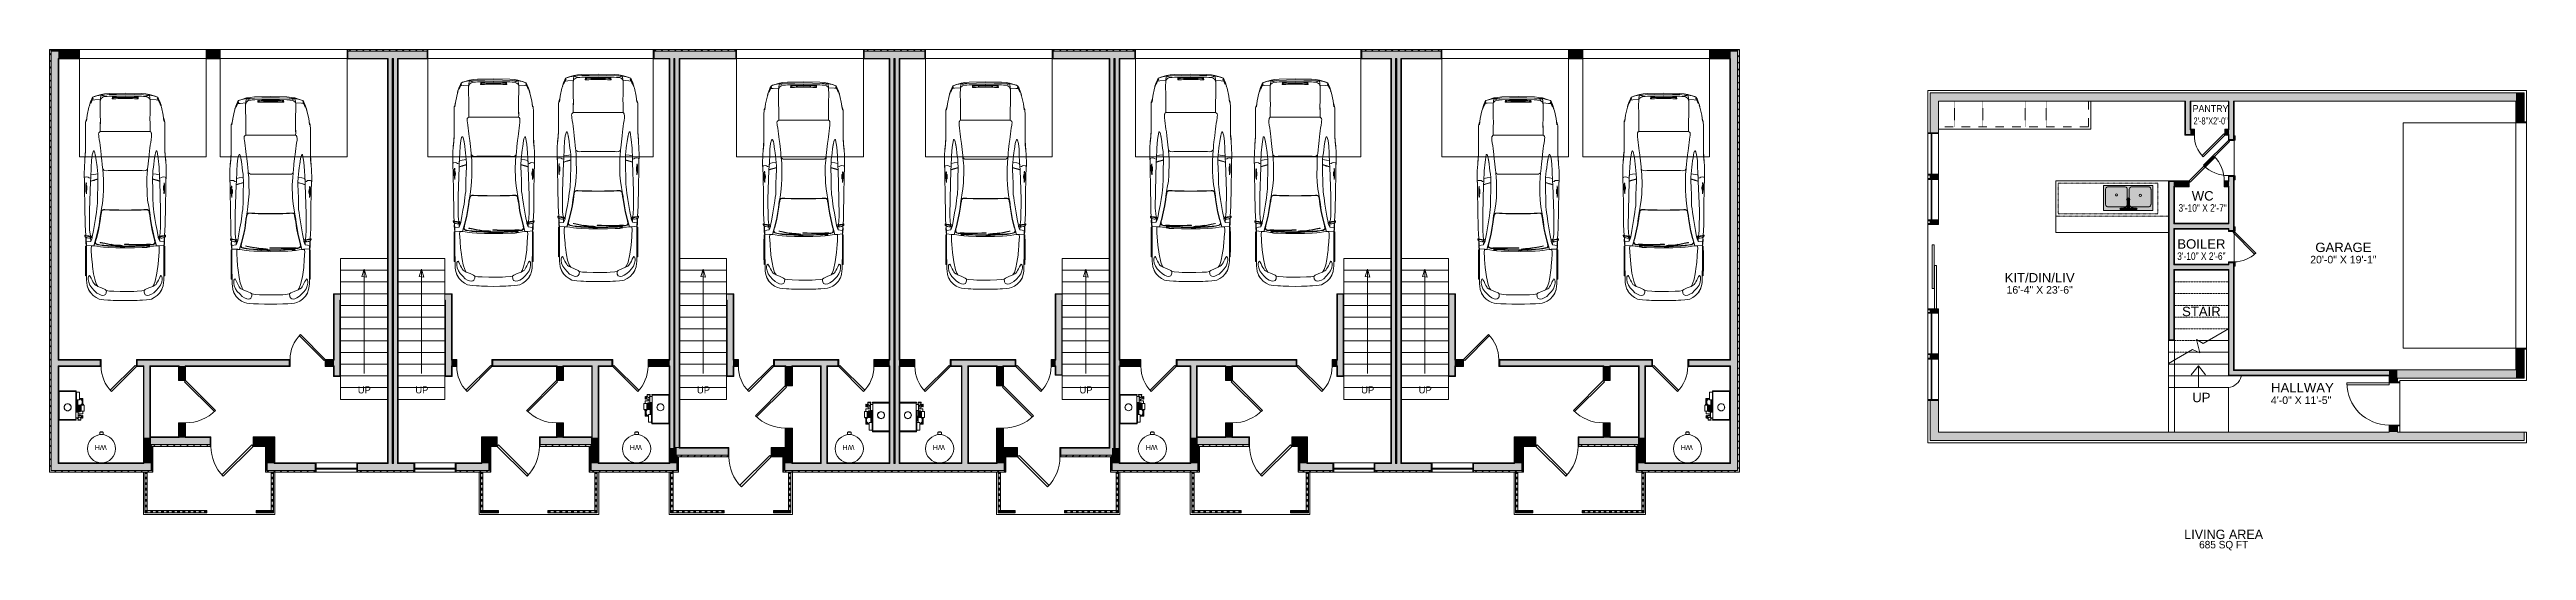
# Model space of a CAD drawing. Header units: inches. Extents: x 99 to 12024, y -5408 to 2559.
# Drawn here: x 7915 to 10026, y -4065 to -3639 of the extents above; entities that cross this region are included whole.
import ezdxf

# ---------------------------------------------------------------- set-up
doc = ezdxf.new("R2010")
doc.units = ezdxf.units.IN
doc.header["$LTSCALE"] = 96
doc.header["$MEASUREMENT"] = 0
for name, pattern in [('Dash', [0.225, 0.15, -0.075]), ('Dot', [0.15, 0.075, -0.075]), ('ISO08W100', [0.96, 0.48, -0.12, 0.24, -0.12])]:
    doc.linetypes.add(name, pattern=pattern)
for name, color, linetype, lineweight, true_color in [('Cabinets_ Countertops', 7, 'Continuous', 5, 0x804040), ('Casings_ Exterior', 7, 'Continuous', 18, 0x000000), ('Hatch', 7, 'Continuous', 0, 0x919191), ('Stairs & Ramps_ Up_Down Arrows', 7, 'Continuous', 13, 0x000080)]:
    doc.layers.add(name, color=color, linetype=linetype, lineweight=lineweight, true_color=true_color)
for name, color, linetype, lineweight in [('Common', 4, 'Continuous', 5), ('Doors', 5, 'Continuous', 5), ('Fixtures_ Interior', 231, 'Continuous', 0), ('Furniture_ Exterior', 135, 'Continuous', 5), ('Room Labels', 7, 'Continuous', 18), ('Stairs & Ramps', 7, 'Continuous', 13), ('Walls_  Invisible', 1, 'ISO08W100', 0), ('Walls_  Normal', 6, 'Continuous', 13), ('Walls_  Railings', 7, 'Continuous', 5), ('Windows', 5, 'Continuous', 5)]:
    doc.layers.add(name, color=color, linetype=linetype, lineweight=lineweight)
doc.styles.get("Standard").update_dxf_attribs({"font": 'arial.ttf'})

msp = doc.modelspace()

# ---------------------------------------------------------------- texts
at = {"layer": 'Room Labels', "transparency": 33554687, "attachment_point": 8}
for s, insert, char_height, width in [('{\\W0.9;PANTRY}', (9756.6, -3692.1), 6, 45.28), ('{\\W0.75;2\'-8"X2\'-0"}', (9756.7, -3702.7), 6, 45.28), ('{\\W0.8;3\'-10" X 2\'-7"}', (9749.9, -3777), 6.4, 51.648), ('WC', (9749.9, -3767.5), 8, 18.64), ('{\\W0.8;3\'-10" X 2\'-6"}', (9748.8, -3818.1), 6.4, 51.648), ('BOILER', (9748.8, -3808.5), 8, 41.04), ('20\'-0" X 19\'-1"', (9869.8, -3821), 6.4, 86.64), ('GARAGE', (9869.8, -3811.4), 8, 77.84), ('KIT/DIN/LIV', (9611, -3837.3), 8, 47.84), ('16\'-4" X 23\'-6"', (9611, -3846.8), 6.4, 68.875), ('STAIR', (9748.8, -3866), 8, 41.04), ('HALLWAY', (9834.9, -3930.9), 8, 77.84), ('UP', (9748.8, -3939.3), 8, 41.04), ('4\'-0" X 11\'-5"', (9833.8, -3940.8), 6.4, 89.154), ('\\fChief Blueprint|b0|i0|c0|p0;LIVING AREA\\P', (9767.8, -4055.9), 8, 70.24), ('\\fChief Blueprint|b0|i0|c0|p0;685 SQ FT\\P', (9767.8, -4065.5), 6.4, 43.776)]:
    msp.add_mtext(s, dxfattribs=dict(at, insert=insert, char_height=char_height, width=width))
at = {"layer": 'Stairs & Ramps_ Up_Down Arrows', "transparency": 33554687, "char_height": 6, "width": 15.84, "attachment_point": 7}
for insert in [(8177.8, -3931.8), (8226.8, -3931.8), (8466.8, -3931.8), (8792.8, -3931.8), (9032.8, -3931.8), (9081.8, -3931.8)]:
    msp.add_mtext('\\fChief Blueprint|b0|i0|c0|p0;UP', dxfattribs=dict(at, insert=insert))

# ---------------------------------------------------------------- blocks, each defined once
blk = doc.blocks.new('Economy Car')
at = {"layer": 'Furniture_ Exterior', "lineweight": 0, "transparency": 33554687}
for p, q in [((-29.2, 169.7), (-28.2, 170.7)), ((-28, 170.9), (-27.3, 172.5)), ((-27.5, 172.1), (-27.7, 171.8)), ((-15.9, 174), (-17.6, 173.9)), ((-15.7, 174), (-13.8, 174.1)), ((-15.7, 174), (-15.5, 174)), ((-7.5, 174.3), (-13.8, 174.1)), ((-13.6, 174.1), (-7.4, 174.3)), ((-0.1, 174.4), (-7.5, 174.3)), ((5.5, 172.9), (-5.5, 172.9)), ((7.4, 174.3), (13.6, 174.1)), ((13.8, 174.1), (13.8, 174.1)), ((17.6, 173.9), (15.9, 174)), ((16, 174), (16.2, 174)), ((21.1, 172.8), (20.6, 175.1)), ((27.3, 172.5), (28, 170.9)), ((29.2, 169.7), (28.2, 170.7)), ((-33.7, 151.8), (-33.7, 151.9)), ((-33.7, 151.7), (-33.7, 151.7)), ((-33.7, 151), (-33.7, 151.2)), ((-32.8, 155.1), (-33.2, 153.7)), ((-32.8, 155.1), (-32.7, 155.5)), ((-21.1, 153.1), (-21.2, 147.6)), ((-21.1, 153.1), (-21.1, 153.1)), ((21.3, 145.9), (21.2, 151.1)), ((33.2, 153.8), (32.8, 155)), ((33.5, 152.7), (33.5, 152.6)), ((-33.8, 130.3), (-33.8, 145.1)), ((-22.1, 137.4), (-22.4, 139.5)), ((-21.7, 134.8), (-22.1, 137.4)), ((-22.1, 137.4), (-22.1, 137.4)), ((-21.2, 147.5), (-21.2, 147.6)), ((-21.2, 144), (-18.4, 144.1)), ((-18.4, 144.1), (18.4, 144.1)), ((18.4, 144.1), (21.2, 144)), ((20.4, 124.1), (20.8, 127.6)), ((21.7, 134.8), (21.4, 132.5)), ((21.7, 134.8), (22.1, 137.4)), ((22.4, 139.5), (22.1, 137.4)), ((33.8, 145.1), (33.8, 130.3)), ((-28.9, 113.7), (-29.3, 104.5)), ((-29.3, 104.6), (-29.2, 107.2)), ((-25.5, 124.2), (-25.8, 125.8)), ((-25, 121.5), (-25.5, 124.4)), ((-25.5, 124.2), (-25, 121.4)), ((-24.7, 119.4), (-25, 121.4)), ((-24.7, 119.5), (-24.3, 116.1)), ((-24, 113.7), (-24.3, 116.2)), ((-24.2, 115.7), (-24.2, 115.7)), ((-19.3, 113.1), (-19.1, 112)), ((-18.7, 107.8), (-19.1, 112)), ((-15.8, 110.7), (-12, 110.8)), ((-12, 110.8), (-9, 110.9)), ((-9, 110.9), (0, 110.9)), ((0, 110.9), (4.8, 110.9)), ((12, 110.8), (15.8, 110.7)), ((19.1, 112), (18.7, 107.8)), ((19.1, 112.6), (19.1, 112)), ((20.4, 124.1), (19.8, 119.2)), ((24, 113.7), (24.3, 116.2)), ((24.2, 115.7), (24.2, 115.7)), ((25, 121.4), (24.7, 119.4)), ((25, 121.4), (25.5, 124.2)), ((25.8, 125.8), (25.5, 124.2)), ((29.3, 104.6), (28.9, 113.7)), ((34, 125.7), (33.9, 126.2)), ((-34.7, 104), (-34.8, 104.3)), ((-33.3, 98.9), (-33.1, 99.9)), ((-33.1, 100.1), (-33.2, 100.6)), ((-33.1, 99.9), (-33.1, 98.9)), ((-33.1, 92), (-33.1, 93.6)), ((-33.1, 91.2), (-33.1, 92)), ((-32.9, 97.9), (-32.8, 97.8)), ((-32.8, 94.3), (-32.8, 94.3)), ((-29.5, 101.9), (-29.3, 104.5)), ((-26.5, 102.5), (-26.1, 102.7)), ((-23.2, 103.4), (-26.1, 102.7)), ((26.1, 102.7), (23.2, 103.4)), ((29.2, 101.8), (26.1, 102.7)), ((29.4, 102), (29.4, 101.6)), ((32.8, 97.8), (32.9, 97.9)), ((32.8, 94.3), (32.8, 94.3)), ((32.9, 97.9), (32.9, 97.9)), ((32.9, 94.2), (32.9, 94.2)), ((33.1, 93.7), (33, 92.9)), ((33.1, 98.4), (33.1, 96.9)), ((34.8, 104.3), (34.7, 104)), ((-23.2, 59.5), (-22.2, 64.6)), ((-21.5, 69.8), (-22.2, 64.6)), ((-21.1, 69.9), (-21.9, 64.7)), ((-21.5, 69.8), (-20.7, 75.2)), ((-20.8, 72.5), (-21.1, 69.9)), ((-20.2, 76.5), (-20.5, 75.8)), ((-20.2, 76.5), (-19.8, 77.1)), ((-20.2, 75.8), (-19.9, 76.4)), ((-19.5, 77), (-19.9, 76.4)), ((-19.3, 77.4), (-19.8, 77.1)), ((-13.5, 77.4), (-10.3, 77.3)), ((-13.5, 77.2), (-10.6, 77.1)), ((-10.6, 77.1), (-10.4, 77.1)), ((10.3, 77.3), (13.5, 77.4)), ((16, 77.3), (13.5, 77.2)), ((19.4, 77.4), (18.9, 77.6)), ((19.2, 77.2), (18.9, 77.3)), ((19.2, 77.2), (19.6, 77)), ((20, 76.4), (19.6, 77)), ((20.3, 75.8), (20, 76.4)), ((20.3, 75.8), (20.4, 75.2)), ((21.3, 69.9), (22.1, 64.7)), ((23.1, 59.5), (22.1, 64.7)), ((23.4, 59.5), (22.4, 64.7)), ((-33.1, 55), (-33.8, 55.1)), ((-33.8, 42.6), (-33.7, 42.6)), ((-33.7, 55.3), (-33.1, 55.1)), ((-33.7, 46.4), (-33, 46.7)), ((-33.7, 23), (-33.7, 44.7)), ((-33.6, 51.4), (-33.6, 51.6)), ((-33.4, 52.7), (-33.5, 54)), ((-33.4, 51.9), (-33.5, 52.4)), ((-33.2, 55.5), (-32.3, 55.3)), ((-33.2, 50.1), (-33.2, 50.4)), ((-33.1, 47.2), (-33.2, 47.2)), ((-33.1, 55.1), (-31.3, 54.8)), ((-31.4, 54.7), (-33.1, 55)), ((-33, 46.9), (-33.1, 47.2)), ((-33, 27.9), (-33, 46.1)), ((-30.2, 54.4), (-31.4, 54.7)), ((-31.3, 54.8), (-30.2, 54.6)), ((-29.8, 54.2), (-29.9, 53.6)), ((-29.5, 53.6), (-29.7, 53.6)), ((-29.3, 54.7), (-28.6, 54.6)), ((-28.6, 53.5), (-28.8, 53.5)), ((-28.8, 46.8), (-28.8, 46.7)), ((-28.8, 46.8), (-28, 46.8)), ((-28.4, 54.3), (-28.2, 54.3)), ((-26.6, 46.5), (-26.2, 48.2)), ((-26.6, 46.8), (-26.6, 46.8)), ((-25, 51.4), (-25.3, 49.8)), ((-25.3, 49.4), (-25.3, 49.8)), ((-25.2, 49.1), (-25.3, 49.4)), ((-23.2, 59.5), (-24.9, 52.9)), ((-24.5, 48.4), (-24, 48.1)), ((-24.2, 46.3), (-21, 45.8)), ((-21.5, 47.6), (-24, 48.1)), ((-21.5, 47.6), (-18.3, 47.2)), ((-18.3, 46.8), (-21, 47.2)), ((-12.1, 47.9), (-12.1, 47.9)), ((7.9, 46.4), (-5.2, 46.4)), ((-3.3, 45.6), (-3.4, 45.6)), ((-3.3, 45.9), (-3.2, 46)), ((-0.7, 45.4), (-0.8, 45.6)), ((-0.7, 47.8), (-0.7, 48)), ((-0.7, 45.4), (-0.7, 45.4)), ((13.9, 46.9), (7.9, 46.4)), ((7.9, 46.4), (14, 46.8)), ((9.1, 47.8), (9, 47.8)), ((9.1, 47.6), (9.1, 47.5)), ((9.3, 47.8), (10.6, 47.7)), ((10.5, 47.6), (10.2, 47.7)), ((18.3, 47.2), (15.4, 47)), ((18, 46.3), (17.9, 46.3)), ((19.6, 46.8), (20.2, 46.8)), ((20.4, 46.7), (20.5, 46.5)), ((20.5, 46.6), (20.6, 46.4)), ((23.1, 59.5), (24.7, 52.9)), ((23.4, 59.5), (25, 52.9)), ((25.1, 51.4), (24.7, 52.9)), ((25.7, 49.4), (25.4, 51.4)), ((26.2, 48.2), (26.6, 46.5)), ((26.6, 46.8), (26.6, 46.8)), ((28, 54.4), (29.1, 55)), ((28, 46.8), (28.8, 46.8)), ((28.6, 53.5), (28.8, 53.5)), ((29.7, 53.6), (28.8, 53.5)), ((28.8, 46.7), (28.8, 46.8)), ((29.4, 50.7), (29.3, 53.6)), ((29.8, 53.6), (29.6, 53.6)), ((29.8, 54.2), (29.9, 53.6)), ((30.2, 54.6), (31.3, 54.8)), ((31.4, 54.7), (30.2, 54.4)), ((31.3, 54.8), (33.1, 55.1)), ((33.1, 55), (31.4, 54.7)), ((32.3, 55.3), (33.2, 55.5)), ((33, 46.3), (33, 46.1)), ((33, 46.1), (33, 27.9)), ((33.1, 55.1), (33.7, 55.3)), ((33.8, 55.1), (33.1, 55)), ((33.2, 50.4), (33.2, 50.1)), ((33.5, 54), (33.4, 52.7)), ((33.6, 51.6), (33.6, 51.4)), ((33.6, 51.4), (33.6, 51.4)), ((-32.9, 21.9), (-32.9, 22)), ((-32.9, 21), (-32.9, 21.9)), ((-30.9, 21.2), (-31.3, 20.4)), ((30.4, 21.5), (29.8, 20.6)), ((30.4, 21.5), (30.9, 21.2)), ((31.3, 20.4), (30.9, 21.2)), ((32.9, 22), (32.9, 21.9)), ((-31.5, 19.4), (-31.3, 20.4)), ((-31.5, 17.9), (-31.5, 19.4)), ((-31.5, 17.9), (-31.1, 15.7)), ((-30.1, 13.2), (-31.1, 15.7)), ((-30.1, 13.2), (-28.5, 10.8)), ((-29.4, 6.6), (-29.6, 6.9)), ((-28.3, 17.5), (-29.1, 19.2)), ((-28.5, 10.8), (-26.4, 8.7)), ((-28.3, 17.5), (-27.5, 16)), ((-27.5, 16), (-26.8, 14.8)), ((-23.4, 12.2), (-25.2, 13.1)), ((-20.5, 4.6), (-22.3, 5.4)), ((-20.5, 4.6), (-19, 4.4)), ((-19, 4.4), (-17.9, 4.6)), ((-17.1, 9.6), (-16.1, 8.7)), ((-16.2, 7.1), (-16.3, 6.3)), ((-16.3, 6.4), (-16.3, 6.3)), ((17.1, 9.6), (16.1, 8.7)), ((16.2, 7.1), (16.3, 6.3)), ((20.1, 10.9), (17.1, 9.6)), ((19, 4.4), (17.9, 4.6)), ((19, 4.4), (20.5, 4.6)), ((23.4, 12.2), (20.1, 10.9)), ((22.3, 5.4), (20.5, 4.6)), ((23.2, 12.3), (23.2, 12.3)), ((25.2, 13.1), (23.4, 12.2)), ((26.4, 8.7), (28.5, 10.8)), ((26.4, 8.7), (26.4, 8.7)), ((29.1, 19.2), (28.3, 17.5)), ((28.5, 10.8), (30.1, 13.2)), ((29.8, 20.6), (29.1, 19.2)), ((30.1, 13.2), (31.1, 15.7)), ((31.1, 15.7), (31.1, 15.7)), ((31.3, 20.4), (31.5, 19.4))]:
    blk.add_line(p, q, dxfattribs=at)
for points in [[(-26.5, 173.8), (-25.5, 174.2), (-20.6, 175.7), (-17.6, 176.2), (-13.8, 176.5), (0, 176.8), (13.8, 176.5), (17.6, 176.2), (20.6, 175.7), (25.5, 174.2), (27.5, 173.4), (28.3, 172), (29.2, 170.1), (30.5, 166.5), (30.7, 165.4), (30.9, 164.7), (32.4, 158.1), (32.7, 155.5), (32.8, 155), (33.4, 153.3), (33.6, 152.8), (33.7, 152.2), (33.7, 151.9), (33.7, 151.4), (33.8, 150.4), (33.8, 149.3), (33.8, 148), (33.8, 146.6), (33.8, 145.1), (33.8, 130.3), (33.8, 126.9), (33.8, 126.6), (33.9, 126.6), (34, 125.7), (34.1, 123.9), (34.3, 121.6), (34.5, 119.4), (34.8, 113.7), (34.9, 108), (34.9, 104.6), (34.8, 104.1), (34.7, 103.7), (34.6, 96.2), (34.3, 80.3), (34.1, 64.6), (33.9, 59.8), (33.6, 55.6), (34, 55.7), (34, 55.7), (34.1, 55.7), (34.2, 55.7), (34.3, 55.7), (34.4, 55.6), (34.4, 55.5), (34.4, 55.5), (34.4, 55.4), (34.4, 55.1), (34.3, 54.8), (34.2, 54.6), (34, 54.4), (33.8, 54.2), (33.5, 54), (33.5, 53), (33.6, 52.3), (33.6, 51.8), (33.5, 48.5), (33.4, 47.8), (33.2, 47.2), (33.1, 47.2), (33, 46.9), (33, 46.7), (33.7, 46.4), (33.7, 21.3), (32.9, 20.9), (32.9, 17.3), (32.7, 15.4), (32.3, 12.6), (31.3, 9.7), (31.2, 9.4), (30.2, 7.8), (29.4, 6.6), (27.2, 4.3), (24.8, 2.6), (22.3, 1.4), (20.4, 0.9), (18.1, 0.6), (14.7, 0.4), (10.3, 0.2), (5.3, 0.1), (0, 0), (-5.3, 0.1), (-10.3, 0.2), (-14.7, 0.4), (-18.1, 0.6), (-20.4, 0.9), (-22.3, 1.4), (-24.8, 2.6), (-27.2, 4.3), (-29.4, 6.6), (-31.2, 9.4), (-32.3, 12.6), (-32.7, 15.4), (-32.9, 17.3), (-32.9, 20.9), (-33.7, 21.3), (-33.7, 44.7), (-33.7, 46.4), (-33, 46.7), (-33, 46.9), (-33.1, 47.2), (-33.2, 47.2), (-33.4, 47.8), (-33.5, 48.5), (-33.6, 51.8), (-33.6, 52.3), (-33.5, 53), (-33.5, 54), (-33.8, 54.2), (-34, 54.4), (-34.2, 54.6), (-34.3, 54.8), (-34.4, 55.1), (-34.4, 55.4), (-34.4, 55.5), (-34.4, 55.6), (-34.2, 55.7), (-34.1, 55.7), (-34, 55.7), (-33.6, 55.6), (-33.9, 59.8), (-34.1, 64.6), (-34.3, 80.3), (-34.6, 96.2), (-34.7, 103.7), (-34.8, 104.1), (-34.9, 104.6), (-34.9, 108), (-34.8, 113.7), (-34.5, 119.4), (-34.3, 121.6), (-34.1, 123.9), (-34, 125.7), (-33.9, 126.6), (-33.8, 126.6), (-33.8, 126.9), (-33.8, 146.6), (-33.8, 149.3), (-33.8, 150.4), (-33.7, 151.4), (-33.7, 152.2), (-33.6, 152.8), (-33.5, 153.1), (-33.4, 153.3), (-32.8, 155.1), (-32.7, 155.5), (-32.4, 158.1), (-30.9, 164.7), (-30.7, 165.4), (-30.5, 166.5), (-29.2, 170.1), (-28.4, 172), (-27.5, 173.4)], [(-7, 46.4), (-14.5, 46.9), (-18.3, 47.2)]]:
    blk.add_lwpolyline(points, close=True, dxfattribs=at)
for points in [[(-30.7, 165.4), (-30.5, 166.5), (-29.2, 170.1), (-28.4, 172), (-27.5, 173.4)], [(-29.4, 167.9), (-28.2, 170.7), (-28, 170.9)], [(-28, 170.9), (-25.9, 171.1), (-21.3, 171.4)], [(-27.5, 173.4), (-25.5, 174.2), (-20.6, 175.7), (-17.6, 176.2), (-13.8, 176.5), (0, 176.8), (13.8, 176.5), (17.6, 176.2), (20.6, 175.7), (25.5, 174.2), (27.5, 173.4)], [(-27.5, 173.4), (-24.2, 174.4), (-20.6, 175.1)], [(-17.6, 173.9), (-19.1, 173.4), (-20.6, 172.2), (-21.4, 169.9)], [(-21.1, 172.8), (-21.4, 169.9), (-21.4, 165.3), (-21.3, 158.1), (-21.1, 153.1)], [(-21.1, 172.8), (-20.6, 175.1), (-17.6, 173.9), (-16.6, 173.9), (-15.7, 174)], [(20.6, 175.1), (17.6, 175.2), (15.7, 175.4), (7.5, 175.7), (0, 175.8), (-7.5, 175.7), (-13.8, 175.5), (-17.6, 175.2), (-20.6, 175.1)], [(-11.1, 172), (-10.9, 173.4), (-10.5, 173.7), (-10.3, 173.8), (-9.9, 173.9), (-9.7, 173.9), (-8.2, 174), (-7.5, 174), (-3.7, 174.1), (0, 174.1), (3.4, 174.1), (7.5, 174), (8.2, 174), (8.9, 174), (9.7, 173.9), (9.9, 173.9), (10.3, 173.8), (10.5, 173.7), (10.9, 173.4), (11.1, 172)], [(10.9, 173.5), (11.1, 172), (7.9, 172), (0, 172.1), (-7.9, 172), (-11.1, 172), (-10.9, 173.5)], [(10.9, 173.5), (10.5, 173.8), (10.3, 173.9), (9.9, 174), (9.7, 174), (8.9, 174.1), (8.2, 174.1), (7.5, 174.1), (3.4, 174.2), (0, 174.2), (-3.7, 174.2), (-7.5, 174.1), (-8.2, 174.1), (-9.7, 174), (-9.9, 174), (-10.3, 173.9), (-10.5, 173.8), (-10.9, 173.5)], [(-5.9, 173.2), (-7.4, 173.2), (-8.1, 173.2), (-9.5, 173), (-9.7, 173), (-10, 173), (-10.2, 172.9), (-10.6, 172.6), (-10.7, 172)], [(-6, 172.1), (-6, 173.1), (-5.8, 173.2), (-5.5, 173.2), (5.5, 173.2), (5.8, 173.2), (5.9, 173.1), (5.9, 172.1)], [(5.5, 172.1), (5.5, 173.1), (-5.5, 173.1), (-5.5, 172.1)], [(-3.2, 173.2), (0, 173.3), (3, 173.2)], [(0.1, 174.4), (7.5, 174.3), (13.8, 174.1)], [(5.8, 173.2), (7.4, 173.2), (8.1, 173.2), (8.8, 173.1), (9.7, 173)], [(10.7, 172), (10.6, 172.6), (10.2, 172.9), (10, 173), (9.7, 173)], [(13.8, 174.1), (15.7, 174), (16.2, 174)], [(16.2, 174), (16.6, 173.9), (17.6, 173.9), (20.6, 175.1)], [(17.6, 173.9), (19.5, 173.2), (20.8, 172.2), (21.3, 170.9)], [(20.6, 175.1), (24.2, 174.4), (27.5, 173.4), (29.2, 169.7)], [(28, 170.9), (26.3, 171.2), (21, 171.5)], [(21.1, 172.8), (21.3, 170.9), (21.4, 166.3), (21.2, 159.3), (21.1, 154.8), (21.2, 151.1)], [(27.5, 173.4), (28.3, 172), (29.2, 170.1), (30.5, 166.5), (30.7, 165.4)], [(28, 170.9), (28.2, 170.7), (29.4, 167.9)], [(29.2, 169.7), (30.2, 166.6), (30.9, 164.7), (32.4, 158.1), (33, 152.8)], [(-33.8, 145.1), (-33.8, 146.6), (-33.8, 148), (-33.8, 149.3), (-33.8, 150.4), (-33.7, 151.4), (-33.7, 151.8)], [(-33.7, 151.9), (-33.7, 152), (-33.7, 152.2), (-33.6, 152.8), (-33.4, 153.3), (-32.8, 155.1)], [(-33.2, 153.7), (-33.1, 154.2), (-32.8, 155.1)], [(-33, 152.8), (-32.4, 158.1), (-30.9, 164.7), (-30.2, 166.6)], [(-21.2, 147.5), (-21.2, 149.3), (-21.2, 151.1), (-21.1, 153.1)], [(21.2, 151.1), (21.2, 149.3), (21.2, 147.5), (21.3, 145.9)], [(32.7, 155.5), (32.8, 155.1), (33.1, 154.2), (33.2, 153.7), (33.5, 152.7)], [(32.8, 155.1), (33.4, 153.3), (33.6, 152.8), (33.7, 152.2), (33.7, 151.9)], [(33.5, 152.6), (33.7, 151.9), (33.7, 151.8)], [(33.7, 151.8), (33.7, 151.4), (33.8, 150.4), (33.8, 149.3), (33.8, 148), (33.8, 146.6), (33.8, 145.1)], [(-34.3, 119.4), (-34, 124.2), (-33.8, 126.9), (-33.8, 130.3)], [(-33.8, 138.4), (-33.8, 139.1), (-33.8, 139.8)], [(-26.9, 127.5), (-27.3, 126.9), (-28.1, 124.3), (-28.7, 119.4), (-28.9, 113.7)], [(-26.9, 127.5), (-26.8, 127.5), (-26.7, 127.5), (-26.6, 127.5), (-26.5, 127.4), (-26.4, 127.4), (-25.8, 125.8)], [(-21.2, 147.5), (-21.2, 144), (-21.9, 143.6), (-22.5, 142.9), (-22.7, 141.9), (-22.5, 140.6), (-22.4, 139.5)], [(-19.5, 116.3), (-19.8, 119.2), (-20.4, 124.1), (-20.8, 127.6), (-21.1, 130), (-21.4, 132.5), (-21.7, 134.8)], [(20.8, 127.6), (21.1, 130), (21.4, 132.5)], [(21.3, 145.9), (21.2, 144), (21.7, 143.7), (22.2, 142.9), (22.3, 142.7), (22.4, 141.2), (22.4, 139.5)], [(26.9, 127.5), (26.8, 127.5), (26.7, 127.5), (26.6, 127.5), (26.5, 127.4), (26.4, 127.4), (25.8, 125.8)], [(26.9, 127.5), (27.2, 127.2), (28.2, 121), (28.9, 113.7)], [(33.8, 130.3), (33.8, 126.9), (34, 124.2), (34.3, 119.4)], [(-34.7, 103.7), (-34.8, 104.1), (-34.9, 104.6), (-34.9, 108), (-34.8, 113.7), (-34.5, 119.4), (-34.3, 121.6), (-34.1, 123.9), (-34, 125.7)], [(-33.9, 126.2), (-34, 125.7), (-33.9, 126.6), (-33.8, 126.6)], [(-29.2, 107.2), (-26.8, 107.6), (-23.4, 108), (-23.2, 105.2), (-23.2, 103.8)], [(-23.4, 108), (-23.6, 110.8), (-24, 113.7)], [(-23.4, 108), (-23.4, 108), (-23.4, 108.3)], [(-20.7, 75.2), (-20.1, 78.4), (-19.4, 82.8), (-18.8, 88.9), (-18.5, 94.1), (-18.6, 102.9), (-18.7, 107.8)], [(-19.5, 116.3), (-19.3, 113.1), (-18.9, 112), (-18.2, 111.3), (-17.3, 110.8), (-15.8, 110.7)], [(-12, 110.8), (-14.4, 110.8), (-15.8, 110.7)], [(0, 110.9), (-4.8, 110.9), (-9, 110.9)], [(15.8, 110.7), (14.4, 110.8), (12, 110.8), (4.8, 110.9)], [(12, 110.8), (9, 110.9), (4.8, 110.9)], [(15.8, 110.7), (17.6, 110.9), (18.5, 111.4), (19.1, 112.6), (19.3, 114.1), (19.8, 119.2)], [(20.9, 75.2), (20, 80.1), (19.1, 85.5), (18.6, 90.7), (18.4, 101.7), (18.5, 104.8), (18.7, 107.8)], [(23.2, 103.8), (23.4, 108), (26.5, 107.7), (29.2, 107.2)], [(24, 113.7), (23.6, 110.8), (23.4, 108)], [(23.4, 108.3), (23.4, 108), (23.4, 108)], [(24.3, 116.1), (24.7, 119.5), (25, 121.5), (25.5, 124.4)], [(29.2, 107.2), (29.2, 107.2), (29.3, 104.5)], [(33.8, 126.6), (33.9, 126.6), (34, 125.7)], [(34, 125.7), (34.1, 123.9), (34.3, 121.6), (34.5, 119.4), (34.8, 113.7), (34.9, 108), (34.9, 104.6), (34.8, 104.1), (34.7, 103.7)], [(-29.3, 104.3), (-30.7, 104.6), (-31.6, 105.3), (-32.8, 105.4), (-34, 105.3), (-34.6, 105.1), (-34.9, 104.6)], [(-33.6, 55.6), (-33.9, 59.8), (-34.1, 64.6), (-34.3, 80.3), (-34.6, 96.2), (-34.7, 104)], [(-33.1, 90.9), (-33.5, 92.9), (-33.6, 94.9), (-33.6, 96.9), (-33.6, 98.9), (-33.3, 100.7)], [(-33.5, 96.9), (-33.5, 94.9), (-33.4, 92.9), (-33.1, 91.1)], [(-33.1, 98.4), (-33.1, 94.9), (-33, 93.9)], [(-33, 97.9), (-33, 97.9), (-33.1, 94.9), (-33, 94)], [(-32.8, 94.1), (-32.7, 94.5), (-32.6, 95.5), (-32.6, 96.3), (-32.7, 97.4), (-32.9, 97.9)], [(-29.6, 55.1), (-30, 57), (-30.3, 60.1), (-30.4, 76.9), (-29.5, 101.6), (-29.2, 101.8)], [(-28, 54.4), (-29.1, 55), (-29.3, 55.1), (-29.6, 55.1), (-29.3, 54.9), (-28.1, 54.3), (-27.1, 59.8), (-26.2, 65), (-25.3, 70.1), (-24.6, 75.4), (-24.2, 78.1), (-23.8, 80.7), (-23.7, 83), (-23.6, 85.3), (-23.6, 90.5), (-23.4, 96.2), (-23.2, 102), (-23.2, 103.8), (-26.3, 102.9)], [(-26.3, 102.9), (-29.5, 101.9), (-29.5, 101.6)], [(-29.2, 101.8), (-26.6, 102.5), (-26.5, 102.5)], [(26.3, 102.9), (23.2, 103.8), (23.2, 102), (23.4, 96.2), (23.6, 90.5), (23.6, 85.3), (23.7, 83), (23.8, 80.7), (24.2, 78.1), (24.5, 75.4), (25.3, 70.1), (26.2, 65), (27.1, 59.8), (28.1, 54.3)], [(26.3, 102.9), (29.4, 102), (29.3, 104.5)], [(29.5, 54.7), (29.6, 55.1), (29.9, 58.1), (30.2, 62.7), (30.1, 77), (29.4, 101.6), (29.2, 101.8)], [(29.3, 104.3), (30.4, 104.6), (31.4, 105.3), (32.6, 105.5), (34, 105.3), (34.6, 105), (34.9, 104.6)], [(32.9, 97.9), (32.7, 97.4), (32.6, 96.3), (32.6, 95.5), (32.7, 94.5), (32.8, 94.1)], [(32.9, 94.2), (32.9, 94.9), (32.9, 96.9), (32.9, 97.9)], [(33, 91.4), (33, 92.1), (33.2, 92.9), (33.3, 94.9), (33.3, 96.9), (33.3, 98.9), (33.1, 99.9)], [(33, 93.7), (33.1, 94.9), (33.1, 96.9)], [(33.3, 100.4), (33.6, 98.9), (33.6, 96.9), (33.6, 94.9), (33.5, 92.9), (33.1, 90.9)], [(33.1, 98.9), (33.1, 99.5), (33.1, 99.9)], [(34.7, 104), (34.6, 96.2), (34.3, 80.3), (34.1, 64.6), (33.9, 59.8), (33.6, 55.6)], [(-25, 51.4), (-24.6, 52.9), (-22.9, 59.5), (-21.9, 64.7)], [(-20.5, 75.8), (-20.6, 75.1), (-21.1, 72.5)], [(-20.2, 75.8), (-20.3, 75.2), (-20.8, 72.5)], [(-19.5, 77), (-19.2, 77.2), (-18.9, 77.3)], [(-17.3, 77.6), (-18.5, 77.6), (-19.3, 77.4)], [(-13.5, 77.2), (-16.2, 77.3), (-17.8, 77.4), (-18.9, 77.3)], [(-13.5, 77.4), (-17.3, 77.6), (-15.9, 77.5), (-13.5, 77.4)], [(13.5, 77.2), (10.4, 77.1), (5.6, 77), (0, 77), (-5.6, 77), (-10.4, 77.1)], [(10.3, 77.3), (0, 77.2), (-10.3, 77.3), (-5.5, 77.3), (0, 77.2), (5.5, 77.3), (10.3, 77.3)], [(18.9, 77.6), (17.3, 77.6), (13.5, 77.4), (15.9, 77.6), (17.3, 77.6)], [(16, 77.3), (17.4, 77.4), (18.9, 77.3)], [(20.3, 76.5), (19.8, 77.2), (19.4, 77.4)], [(20.3, 76.5), (20.6, 75.9), (20.7, 75.2), (21.3, 72.5)], [(21.3, 69.9), (20.9, 72.5), (20.4, 75.2)], [(20.9, 75.2), (21.6, 69.9), (22.4, 64.7)], [(-34.2, 54.6), (-34.3, 54.8), (-34.4, 55.1), (-34.4, 55.4), (-34.4, 55.5), (-34.4, 55.5), (-34.4, 55.6), (-34.3, 55.7), (-34.2, 55.7), (-34.2, 55.7), (-34.1, 55.7), (-34, 55.7), (-34, 55.7), (-33.8, 55.7), (-33.6, 55.6), (-33.2, 55.5)], [(-33.8, 55.1), (-34, 55.2), (-34.1, 55.2), (-34.2, 55.2), (-34.2, 55.2), (-34.3, 55.3), (-34.3, 55.3), (-34.4, 55.3), (-34.4, 55.3), (-34.4, 55.4)], [(-34.3, 55.6), (-34.3, 55.5), (-34.3, 55.5), (-34.3, 55.4), (-34.2, 55.4), (-34.2, 55.4)], [(-29.3, 53.6), (-29.8, 53.6), (-29.9, 53.6), (-30.3, 53.3), (-30.5, 53.3), (-30.7, 53.2), (-31.1, 53.2), (-32.1, 53.5), (-32.6, 53.6), (-33.1, 53.8), (-33.5, 54), (-33.8, 54.2), (-34, 54.4), (-34.2, 54.6)], [(-34.1, 55.3), (-34, 55.3), (-34, 55.3), (-33.9, 55.3), (-33.7, 55.3)], [(-33.7, 25), (-33.8, 25.1), (-33.8, 42.6)], [(-33.6, 51.8), (-33.6, 52.3), (-33.5, 53), (-33.5, 54)], [(-33.2, 47.2), (-33.4, 47.8), (-33.5, 48.5), (-33.6, 51.8), (-33.6, 51.6)], [(-33.2, 50.4), (-33.3, 51.8), (-33.5, 54)], [(-33.4, 51.9), (-33.4, 52.2), (-33.5, 52.4), (-33.4, 52.7)], [(-28.2, 53.5), (-29.4, 50.5), (-33.2, 50.1)], [(-33, 46.1), (-33, 46.3), (-33.1, 49.4), (-33.2, 50.1)], [(-24.9, 52.9), (-26.6, 46.7), (-28.8, 46.8), (-33, 46.9)], [(-32.3, 55.3), (-31, 55.1), (-30.1, 54.9), (-30, 54.9), (-29.7, 54.7)], [(-29.9, 54.6), (-29.9, 54.6), (-29.8, 54.6), (-29.8, 54.6), (-29.7, 54.6), (-29.7, 54.6), (-29.7, 54.6), (-29.7, 54.7), (-29.6, 54.5), (-29.6, 54.5), (-29.6, 54.4), (-29.6, 54.4), (-29.7, 54.4), (-29.7, 54.4), (-29.8, 54.4), (-29.8, 54.4), (-29.9, 54.4), (-30, 54.4), (-30.2, 54.4)], [(-30.2, 54.6), (-30, 54.6), (-29.9, 54.6)], [(-29.9, 54.8), (-29.5, 54.7), (-29.3, 54.6)], [(-29.7, 53.8), (-29.7, 53.9), (-29.6, 54), (-29.6, 54.2), (-29.6, 54.3), (-29.6, 54.4), (-29.6, 54.5), (-28.1, 54.3)], [(-29.4, 50.5), (-29.5, 53.7), (-28.2, 53.5), (-28.1, 54.3)], [(-28.9, 42.7), (-29, 44.1), (-28.8, 46.7), (-28.5, 46.6), (-24.2, 46.3)], [(-28.9, 42.7), (-28.6, 38), (-28.2, 32.8)], [(-25.4, 51.3), (-25.6, 49.3), (-25.5, 48.9), (-25.3, 48.6), (-25.1, 48.3), (-24.6, 48)], [(-24.5, 48.4), (-24.9, 48.7), (-25, 48.9), (-25.2, 49.1)], [(-24.6, 48), (-23.7, 47.7), (-21, 47.2)], [(-24, 48.1), (-22.8, 47.9), (-21.5, 47.6)], [(-12.2, 47.7), (-13.8, 47.9), (-17.5, 48.6), (-21.2, 49.4), (-21.2, 49.5), (-21.2, 49.5), (-21.2, 49.6), (-21.2, 49.6), (-20.5, 49.5)], [(-21.2, 49.5), (-17.5, 48.8), (-13.8, 48.1), (-12.1, 47.9)], [(-21, 45.8), (-18.4, 45.5), (-14.5, 45.3), (-7.9, 45.1), (0, 45), (7.9, 45.1), (14.5, 45.3), (18.4, 45.4), (21, 45.8)], [(-20.4, 49.5), (-17.5, 48.9), (-13.8, 48.2)], [(-18.3, 46.8), (-14.8, 46.5), (-8.3, 46.1), (-5.1, 46)], [(-13.8, 48.2), (-10, 47.7), (-6.3, 47.4), (-3.9, 47.2)], [(-12, 47.6), (-12.2, 47.7), (-12.2, 47.8)], [(-1.8, 45), (-1.8, 45), (-2.3, 45.3), (-3.3, 45.6), (-3.3, 45.6), (-7.6, 46.6), (-12, 47.6), (-12.1, 47.7), (-12.2, 47.7)], [(-12.1, 48), (-12.1, 47.9), (-12, 47.8)], [(-9.8, 47.4), (-3.3, 45.9), (-3.2, 45.9), (-7.5, 46.8), (-12, 47.8), (-12.1, 47.8), (-12.1, 47.9), (-12.1, 48), (-12.1, 47.8), (-12.1, 47.7)], [(-12.1, 47.9), (-12.1, 48), (-11.7, 47.9)], [(-2.6, 46.8), (-2.6, 46.8), (-2.6, 46.8), (-2.5, 46.9), (-6.3, 47.3), (-10.1, 47.6), (-11.5, 47.8), (-11, 47.7), (-10.1, 47.5)], [(-2.6, 46.8), (-6.3, 47.1), (-9.7, 47.4), (-9.7, 47.4)], [(-3.9, 47.2), (-2.5, 47), (-2.5, 47), (-2.5, 46.9)], [(-3.2, 46), (8.3, 46), (16.5, 46.5)], [(-3.2, 45.9), (-3.2, 46), (-2.2, 45.8), (-2.2, 45.8)], [(-3.2, 45.9), (-3.2, 45.9), (-2.2, 45.7), (-1.6, 45.7), (-0.8, 45.6)], [(-1.5, 45.8), (-0.8, 45.6), (-0.8, 45.6), (-0.7, 45.4), (-0.7, 45.2), (-0.7, 45.1), (-0.8, 45.1)], [(9, 47.8), (9, 47.8), (6.8, 47.8), (3, 47.8), (-0.7, 48), (-0.7, 48.1)], [(9, 47.6), (6.8, 47.6), (3, 47.7), (-0.7, 47.8), (-0.7, 47.9), (-0.7, 48.1), (3, 48), (6.8, 47.9), (10.6, 47.9)], [(9.1, 47.8), (9.2, 47.7), (9.1, 47.6), (9, 47.8), (9, 47.8), (9.5, 47.8)], [(9.1, 47.4), (9.1, 47.5), (9, 47.6), (9, 47.7)], [(18.1, 46.7), (19.1, 46.5), (19.7, 46.6), (20.5, 46.5), (20.6, 46.4), (20.6, 46.2), (20.6, 46), (20.5, 45.9), (20.3, 45.8), (19.5, 45.9), (19, 46.1), (18, 46.3), (18, 46.3), (13.6, 46.9), (9.1, 47.4), (9, 47.6)], [(9.2, 47.7), (13.7, 47.1), (18.1, 46.6)], [(10.6, 47.9), (18.1, 48), (21.6, 48.1), (21.6, 47.9)], [(10.6, 47.8), (18.1, 47.9), (21.6, 47.9), (21.6, 47.8), (18.1, 47.8), (10.6, 47.6)], [(18, 46.7), (18.1, 46.7), (18.1, 46.6), (18, 46.7), (10.7, 47.6)], [(22.2, 47.8), (20.9, 47.6), (15.5, 47)], [(18, 46.7), (18, 46.7), (19, 46.6), (19.4, 46.8)], [(23.2, 47.5), (21, 47.2), (18.3, 46.8)], [(21, 45.8), (24.2, 46.3), (28.5, 46.6), (28.8, 46.7), (29, 44.1), (28.9, 42.7), (28.8, 41.2), (28.6, 38.1)], [(24.9, 48.7), (24.5, 48.4), (24, 48.1), (23.1, 47.9), (22.2, 47.8), (24, 48.1)], [(23.2, 47.5), (23.9, 47.7), (24.6, 48)], [(24.6, 48), (25.1, 48.4), (25.3, 48.7), (25.5, 48.9), (25.7, 49.4)], [(25.1, 51.4), (25.3, 49.8), (25.3, 49.5), (25.2, 49.2), (25, 49), (24.9, 48.7)], [(33.6, 51.6), (33.6, 51.8), (33.5, 48.6), (33.5, 48.5), (33.4, 47.8), (33.2, 47.2), (28.8, 46.8), (26.6, 46.7), (25, 52.9)], [(28.1, 54.3), (29.6, 54.5), (29.7, 54.7), (30, 54.9), (30.1, 54.9), (31, 55.1), (32.3, 55.3)], [(29.1, 55), (29.3, 55.1), (29.6, 55.1), (29.3, 54.9), (28.1, 54.3)], [(28.1, 54.3), (28.2, 53.4), (28.6, 53.5)], [(28.2, 53.4), (29.4, 50.7), (33.2, 50.1)], [(29.5, 54.7), (29.3, 54.6), (28.7, 54.5)], [(29.5, 54.7), (29.6, 54.7), (29.9, 54.8)], [(30.2, 54.4), (30, 54.4), (29.9, 54.4), (29.8, 54.4), (29.8, 54.4), (29.7, 54.4), (29.7, 54.4), (29.6, 54.4), (29.6, 54.4), (29.6, 54.5), (29.6, 54.5), (29.6, 54.3), (29.6, 54.2), (29.6, 54), (29.7, 53.9), (29.7, 53.8)], [(29.9, 54.6), (29.9, 54.6), (29.8, 54.6), (29.8, 54.6), (29.7, 54.6), (29.7, 54.6), (29.7, 54.6), (29.7, 54.7)], [(34.2, 54.6), (34, 54.4), (33.8, 54.2), (33.5, 54), (33.5, 54), (33.1, 53.8), (32.6, 53.6), (32.1, 53.5), (31.1, 53.2), (30.7, 53.2), (30.5, 53.3), (30.3, 53.3), (29.9, 53.6), (29.8, 53.6)], [(29.9, 54.6), (30, 54.6), (30.2, 54.6)], [(33, 46.7), (33.7, 46.4), (33.7, 21.3), (33.5, 21.2), (32.9, 20.9)], [(33.2, 50.1), (33.1, 49.4), (33, 46.3)], [(33.2, 47.2), (33.1, 47.2), (33, 46.9)], [(33.2, 55.5), (33.5, 55.6), (33.6, 55.6), (33.8, 55.7), (34, 55.7), (34, 55.7), (34.1, 55.7), (34.2, 55.7), (34.2, 55.7), (34.3, 55.7), (34.4, 55.6), (34.4, 55.5), (34.4, 55.5), (34.4, 55.4)], [(33.5, 54), (33.3, 51.8), (33.2, 50.4)], [(33.4, 52.7), (33.5, 52.4), (33.4, 51.9)], [(33.4, 51.9), (33.4, 52.2), (33.5, 52.4)], [(33.5, 54), (33.5, 53), (33.6, 52.3), (33.6, 51.8)], [(33.7, 55.3), (33.9, 55.3), (34, 55.3), (34, 55.3), (34.1, 55.3)], [(33.7, 42.6), (33.7, 42.6), (33.7, 25.1), (33.7, 25)], [(33.8, 55.1), (34, 55.2), (34.1, 55.2), (34.2, 55.2), (34.2, 55.2), (34.3, 55.3), (34.3, 55.3), (34.4, 55.3), (34.4, 55.3), (34.4, 55.4), (34.4, 55.1), (34.3, 54.8), (34.2, 54.6)], [(34.2, 55.4), (34.2, 55.4), (34.3, 55.4), (34.3, 55.5), (34.3, 55.5), (34.3, 55.6)], [(-33.8, 38.4), (-33.8, 39.4), (-33.8, 39.8)], [(-33.8, 37.3), (-33.8, 37.4), (-33.8, 38.3), (-33.8, 38.6)], [(-33.8, 35.8), (-33.8, 35.8), (-33.8, 36.3), (-33.8, 36.5)], [(-33.8, 32.1), (-33.8, 32.3), (-33.8, 33.8), (-33.8, 35.4), (-33.8, 35.5)], [(-33.8, 32.5), (-33.8, 32.6), (-33.8, 33.8), (-33.8, 35.1), (-33.8, 35.2)], [(-33.8, 33.7), (-33.8, 33.8), (-33.8, 34)], [(-33.8, 31.2), (-33.8, 31.3), (-33.8, 31.8), (-33.8, 31.9)], [(-33.8, 29), (-33.8, 29.3), (-33.8, 30.2), (-33.8, 30.3)], [(-33.8, 27.9), (-33.8, 28.2), (-33.8, 29.2)], [(-32.9, 20.9), (-32.9, 20.9), (-33.7, 21.3)], [(-32.9, 22), (-32.9, 23.8), (-32.9, 25), (-33, 26.3), (-33, 27.9)], [(-29.1, 19.2), (-29.8, 20.6), (-30.4, 21.5), (-30.9, 21.2)], [(-27.8, 29), (-28, 30.9), (-28.2, 32.8)], [(-27.8, 29), (-26.9, 22.8), (-26, 18.3), (-24.7, 14.4), (-23.4, 12.2)], [(28.6, 38.1), (28.1, 31.2), (27, 23.3), (25.5, 16.7), (24.3, 13.6), (23.4, 12.2)], [(33, 27.9), (33, 26.3), (32.9, 25), (32.9, 23.8), (32.9, 22)], [(32.9, 21.9), (32.9, 21), (32.9, 18.5)], [(33.7, 39.8), (33.7, 39.4), (33.7, 38.4)], [(33.7, 38.6), (33.7, 38.3), (33.7, 37.4), (33.7, 37.3)], [(33.7, 36.5), (33.7, 36.3), (33.7, 35.8), (33.7, 35.8)], [(33.7, 35.5), (33.7, 35.4), (33.7, 33.8), (33.7, 32.3), (33.7, 32.1)], [(33.7, 35.2), (33.7, 35.1), (33.7, 33.8), (33.7, 32.6), (33.7, 32.5)], [(33.7, 34), (33.7, 33.8), (33.7, 33.7)], [(33.7, 31.9), (33.7, 31.8), (33.7, 31.3), (33.7, 31.2)], [(33.7, 30.3), (33.7, 30.2), (33.7, 29.3), (33.7, 29)], [(33.7, 29.2), (33.7, 28.2), (33.7, 27.9)], [(-31.3, 9.7), (-32.3, 12.6), (-32.7, 15.4), (-32.9, 17.3), (-32.9, 17.3), (-32.9, 18.5), (-32.9, 21)], [(-30.3, 8), (-31.2, 9.4), (-31.3, 9.6), (-31.3, 9.7)], [(-29.6, 6.9), (-30.1, 7.6), (-30.2, 7.8), (-30.3, 8), (-30.3, 8)], [(29.4, 6.6), (27.2, 4.3), (24.8, 2.6), (22.3, 1.4), (20.4, 0.9), (18.1, 0.6), (14.7, 0.4), (12.5, 0.3), (10.3, 0.2), (5.3, 0.1), (0, 0), (-5.3, 0.1), (-10.3, 0.2), (-12.5, 0.3), (-14.7, 0.4), (-18.1, 0.6), (-20.4, 0.9), (-22.3, 1.4), (-24.8, 2.6), (-27.2, 4.3), (-29.4, 6.6)], [(-26.8, 14.8), (-26, 13.7), (-25.2, 13.1)], [(-26.4, 8.7), (-24.3, 6.5), (-22.3, 5.4)], [(-23.4, 12.2), (-20.1, 10.9), (-17.1, 9.6)], [(-17.9, 4.6), (-16.9, 5.2), (-16.3, 6.3)], [(-16.2, 7.1), (-16, 8), (-16.1, 8.7), (-13.4, 8.2), (-9.7, 8.1), (-4.2, 7.9), (3.6, 7.9), (7.4, 7.9), (10.2, 8), (14.2, 8.4), (16.1, 8.7)], [(16.2, 7.1), (16.1, 8), (16.1, 8.7)], [(16.3, 6.3), (17, 5), (17.9, 4.6)], [(22.3, 5.4), (24.5, 6.8), (26.4, 8.7)], [(25.2, 13.1), (26.3, 13.9), (26.8, 14.8)], [(28.3, 17.5), (27.5, 16), (26.8, 14.8)], [(30.1, 7.6), (29.6, 6.9), (29.4, 6.6)], [(30.3, 8), (30.3, 8), (30.2, 7.8), (30.1, 7.6)], [(31.3, 9.7), (31.2, 9.4), (30.3, 8)], [(31.1, 15.7), (31.5, 17.9), (31.5, 19.4)], [(32.9, 18.5), (32.9, 17.3), (32.9, 17.3), (32.7, 15.4), (32.3, 12.6), (31.3, 9.7)]]:
    blk.add_lwpolyline(points, dxfattribs=at)
blk = doc.blocks.new('Oil Boiler CAD')
at = {"layer": 'Fixtures_ Interior', "lineweight": 0, "transparency": 33554687}
for p, q in [((-12.5, 6.7), (-12.5, 21.6)), ((-11.8, 21.6), (-12.5, 21.6)), ((-11.8, 6.7), (-11.8, 21.6)), ((11.8, 21.2), (-11.8, 21.2)), ((11.8, 6.7), (11.8, 21.6)), ((12.5, 21.6), (11.8, 21.6)), ((12.5, 6.7), (12.5, 21.6)), ((-12.5, 6.7), (-11.8, 6.7)), ((-12.5, 2.8), (-12.5, 5.4)), ((-12.5, 5.4), (-12.1, 5.4)), ((-12.1, 2.8), (-12.5, 2.8)), ((-12.1, 2.8), (-12.1, 5.4)), ((-10.8, 2.9), (-12.1, 2.9)), ((11.8, 7), (-11.8, 7)), ((-11, 7), (-11, 6.8)), ((-11, 6.8), (-11, 6.7)), ((-10.6, 6.7), (-11, 6.7)), ((-11, 6.7), (-10.6, 6.7)), ((-10.6, 5.9), (-11, 5.9)), ((-11, 5.9), (-11, 5.6)), ((-11, 5.6), (-10.6, 5.6)), ((-11, 2.6), (-8.4, 2.6)), ((-11, 2.4), (-11, 2.6)), ((-11, 2.4), (-8.4, 2.4)), ((-10.9, 2.4), (-10.9, 2.3)), ((-8.5, 2.3), (-10.9, 2.3)), ((-10.8, 5.2), (-10.6, 5.2)), ((-8.5, 1.4), (-10.8, 1.4)), ((-10.8, 1.4), (-10.8, 1.1)), ((-8.5, 1.1), (-10.8, 1.1)), ((-10.7, 6.8), (-10.7, 7)), ((-10.7, 6.7), (-10.7, 6.8)), ((-10.6, 7), (-10.6, 5)), ((-10.6, 5), (-5.6, 5)), ((-10.4, 2), (-10.4, 2.3)), ((-8.9, 2), (-10.4, 2)), ((-9.9, 1.1), (-9.9, 1)), ((-9.5, 1), (-9.9, 1)), ((-9.8, 1.4), (-9.8, 2)), ((-9.6, 1.4), (-9.8, 1.4)), ((-9.6, 1.4), (-9.6, 2)), ((-9.5, 1), (-9.5, 1.1)), ((-8.9, 2), (-8.9, 2.3)), ((-8.6, 2.6), (-8.6, 5)), ((-8.5, 3.7), (-8.5, 5)), ((-7, 3.7), (-8.5, 3.7)), ((-8.5, 2.4), (-8.5, 2.3)), ((-8.5, 1.4), (-8.5, 1.1)), ((-8.4, 2.4), (-8.4, 2.6)), ((-7, 5), (-7, 1.2)), ((-4.7, 1.2), (-7, 1.2)), ((-5.6, 7), (-5.6, 5)), ((0.4, 6.7), (-5.6, 6.7)), ((-5.6, 6.6), (0.4, 6.6)), ((-5.3, 4.7), (-5.3, 5.2)), ((-5.3, 3.7), (-5.3, 4.7)), ((-5.3, 3.7), (-5.3, 3.5)), ((-5.1, 3.4), (-5.3, 3.5)), ((-4.9, 3.5), (-5.1, 3.4)), ((-5.1, 3.4), (-4.7, 3.4)), ((-4.9, 3.5), (-4.8, 3.7)), ((-4.7, 0), (-4.7, 5.3)), ((-4.7, 4.7), (0.3, 4.7)), ((0.3, 2.4), (-4.7, 2.4)), ((-4.7, 0), (0.3, 0)), ((-4.4, 14.9), (-4.5, 14.1)), ((-4.4, 13.3), (-4.5, 14.1)), ((-4.4, 14.9), (-4.1, 15.6)), ((-4.3, 14.9), (-4.4, 14.1)), ((-4.4, 14.1), (-4.3, 13.4)), ((-4.1, 12.6), (-4.4, 13.3)), ((-4.3, 14.9), (-4.1, 15.6)), ((-4.3, 13.4), (-4.1, 12.7)), ((-4.2, 2.8), (-4.2, 4.7)), ((-4.2, 4.1), (-0.2, 4.1)), ((-0.2, 3.9), (-4.2, 3.9)), ((-0.2, 3.1), (-4.2, 3.1)), ((-0.2, 2.8), (-4.2, 2.8)), ((-3.6, 16.2), (-4.1, 15.6)), ((-4.1, 15.6), (-3.7, 16.2)), ((-3.6, 12.1), (-4.1, 12.7)), ((-3.7, 12), (-4.1, 12.6)), ((-3, 16.7), (-3.7, 16.2)), ((-3.7, 12), (-3, 11.5)), ((-3.6, 16.2), (-3, 16.6)), ((-3, 11.6), (-3.6, 12.1)), ((-2.3, 17), (-3, 16.7)), ((-2.3, 16.9), (-3, 16.6)), ((-3, 11.6), (-2.3, 11.3)), ((-3, 11.5), (-2.3, 11.2)), ((-1.5, 17.1), (-2.3, 17)), ((-1.5, 17), (-2.3, 16.9)), ((-2.3, 11.3), (-1.5, 11.2)), ((-2.3, 11.2), (-1.5, 11.1)), ((-1.5, 17.1), (-0.8, 17)), ((-0.8, 16.9), (-1.5, 17)), ((-0.8, 11.3), (-1.5, 11.2)), ((-1.5, 11.1), (-0.8, 11.2)), ((-0.8, 17), (0, 16.7)), ((-0.8, 16.9), (-0.1, 16.6)), ((-0.1, 11.6), (-0.8, 11.3)), ((0, 11.5), (-0.8, 11.2)), ((2.9, 6.2), (-0.8, 6.2)), ((-0.8, 6.2), (-0.8, 5.9)), ((-0.8, 5.9), (2.9, 5.9)), ((-0.2, 4.7), (-0.2, 2.8)), ((-0.1, 16.6), (0.5, 16.2)), ((-0.1, 11.6), (0.5, 12.1)), ((0, 16.7), (0.6, 16.2)), ((0, 11.5), (0.6, 12)), ((0.3, 5.3), (0.3, 0)), ((1.1, 2.5), (0.3, 2.5)), ((6, 1.8), (0.3, 1.8)), ((1, 0.6), (0.3, 0.6)), ((0.4, 6.2), (0.4, 7)), ((0.5, 16.2), (1, 15.6)), ((0.5, 12.1), (1, 12.7)), ((0.6, 16.2), (1, 15.6)), ((1, 12.6), (0.6, 12)), ((1.3, 14.9), (1, 15.6)), ((1.3, 14.9), (1, 15.6)), ((1, 12.7), (1.3, 13.4)), ((1, 12.6), (1.3, 13.3)), ((1, 0.6), (1, 1.8)), ((6, 1), (1, 1)), ((1.1, 1.8), (1.1, 2.5)), ((1.3, 14.9), (1.4, 14.1)), ((1.5, 14.1), (1.3, 14.9)), ((1.3, 13.4), (1.4, 14.1)), ((1.5, 14.1), (1.3, 13.3)), ((1.8, 6.2), (1.8, 7)), ((4.4, 6.7), (1.8, 6.7)), ((4.4, 6.6), (1.8, 6.6)), ((2.7, 1.8), (2.7, 1)), ((2.9, 6.2), (2.9, 5.9)), ((4.3, 1), (4.3, 1.8)), ((4.4, 6.5), (4.4, 7)), ((11.7, 6.5), (4.4, 6.5)), ((5.3, 2.5), (4.4, 2.5)), ((4.4, 1.8), (4.4, 2.5)), ((4.7, 6.5), (4.7, 4)), ((11.2, 4), (4.7, 4)), ((5.3, 4), (5.3, 1.8)), ((5.3, 3.4), (6, 3.4)), ((5.3, 2.6), (6, 2.6)), ((6, 4), (6, 1)), ((11.2, 4), (11.2, 6.5)), ((11.7, 7), (11.7, 6.5)), ((11.8, 6.7), (12.5, 6.7))]:
    blk.add_line(p, q, dxfattribs=at)
for points in [[(-12.5, 2.9), (-12.5, 3.2), (-12.5, 3.6), (-12.5, 4.1), (-12.5, 4.5), (-12.5, 5), (-12.5, 5.3), (-12.5, 5.4), (-12.1, 5.4), (-12.1, 5.2), (-10.8, 5.2), (-10.8, 5.6), (-10.9, 5.6), (-11, 5.6), (-11, 5.9), (-10.9, 5.9), (-10.6, 5.9), (-10.6, 6.7), (-10.7, 6.7), (-11, 6.7), (-11, 6.7), (-11, 6.8), (-11, 7), (-11.8, 7), (-11.8, 6.7), (-12.5, 6.7), (-12.5, 21.6), (-11.8, 21.6), (-11.8, 21.2), (11.8, 21.2), (11.8, 21.6), (12.5, 21.6), (12.5, 6.7), (11.8, 6.7), (11.8, 7), (11.7, 7), (11.7, 6.5), (11.2, 6.5), (11.2, 4), (6, 4), (6, 3.4), (6, 2.6), (6, 1.8), (6, 1.3), (6, 1), (4.3, 1), (2.7, 1), (1, 1), (1, 0.9), (1, 0.6), (0.3, 0.6), (0.3, 0.4), (0.3, 0), (-4.7, 0), (-4.7, 0.4), (-4.7, 0.7), (-4.7, 1.2), (-7, 1.2), (-7, 1.5), (-7, 2), (-7, 2.7), (-7, 3.4), (-7, 3.7), (-8.5, 3.7), (-8.5, 5), (-8.6, 5), (-8.6, 2.6), (-8.5, 2.6), (-8.4, 2.6), (-8.4, 2.4), (-8.5, 2.4), (-8.8, 2.4), (-8.5, 2.4), (-8.5, 2.3), (-8.9, 2.3), (-8.9, 2), (-9, 2), (-9.3, 2), (-9.6, 2), (-9.6, 1.4), (-9.4, 1.4), (-9.9, 1.4), (-9.8, 1.4), (-9.8, 2), (-10.1, 2), (-10.3, 2), (-10.4, 2), (-10.4, 2.3), (-10.9, 2.3), (-10.9, 2.4), (-10.6, 2.4), (-10.9, 2.4), (-11, 2.4), (-11, 2.6), (-10.9, 2.6), (-10.8, 2.6), (-10.8, 2.9), (-12.1, 2.9), (-12.1, 2.8), (-12.5, 2.8)], [(-8.5, 1.1), (-10.8, 1.1), (-10.8, 1.4), (-8.5, 1.4)], [(-9.8, 1.1), (-9.6, 1.1), (-9.5, 1.1), (-9.5, 1), (-9.6, 1), (-9.8, 1), (-9.9, 1), (-9.9, 1.1)], [(-9.2, 1.4), (-8.5, 1.4), (-8.5, 1.1), (-9.2, 1.1)], [(-4.4, 14.9), (-4.1, 15.6), (-3.7, 16.2), (-3, 16.7), (-2.3, 17), (-1.5, 17.1), (-0.8, 17), (0, 16.7), (0.6, 16.2), (1, 15.6), (1.3, 14.9), (1.5, 14.1), (1.3, 13.3), (1, 12.6), (0.6, 12), (0, 11.5), (-0.8, 11.2), (-1.5, 11.1), (-2.3, 11.2), (-3, 11.5), (-3.7, 12), (-4.1, 12.6), (-4.4, 13.3), (-4.5, 14.1)], [(-4.3, 14.9), (-4.1, 15.6), (-3.6, 16.2), (-3, 16.6), (-2.3, 16.9), (-1.5, 17), (-0.8, 16.9), (-0.1, 16.6), (0.5, 16.2), (1, 15.6), (1.3, 14.9), (1.4, 14.1), (1.3, 13.4), (1, 12.7), (0.5, 12.1), (-0.1, 11.6), (-0.8, 11.3), (-1.5, 11.2), (-2.3, 11.3), (-3, 11.6), (-3.6, 12.1), (-4.1, 12.7), (-4.3, 13.4), (-4.4, 14.1)], [(-0.8, 6.2), (0.4, 6.2), (1.8, 6.2), (2.9, 6.2), (2.9, 5.9), (-0.8, 5.9)]]:
    blk.add_lwpolyline(points, close=True, dxfattribs=at)
for points in [[(-12.1, 5.2), (-10.8, 5.2), (-10.8, 5.6)], [(-10.8, 2.9), (-9.6, 4.1), (-10.6, 5)], [(-5.6, 5.8), (-5.6, 5.7), (4.7, 5.7)], [(-5.6, 5.2), (-5.3, 5.2), (-5.2, 5.2), (-4.8, 5.3), (4.7, 5.3)], [(-4.8, 5.3), (-4.8, 4.6), (-4.8, 3.7)]]:
    blk.add_lwpolyline(points, dxfattribs=at)
blk = doc.blocks.new('Large Gas WH')
at = {"layer": 'Fixtures_ Interior', "lineweight": 0, "transparency": 33554687}
for p, q in [((-1.5, 24), (-1.5, 26)), ((-1.5, 26), (1.5, 26)), ((1.5, 24), (-1.5, 24)), ((-1, 26), (-1, 26.5)), ((-1, 26.5), (1, 26.5)), ((1, 26), (-1, 26)), ((1, 26.5), (1, 26)), ((1.5, 26), (1.5, 24))]:
    blk.add_line(p, q, dxfattribs=at)
blk.add_circle((0, 12), 12, dxfattribs=at)
at = {"layer": 'Fixtures_ Interior', "lineweight": 0, "transparency": 33554687, "insert": (4.5, 15.2), "char_height": 4.419, "width": 10.443, "attachment_point": 7, "rotation": 180}
blk.add_mtext('\\fArial|b0|i0|c0|p0;WH\\P', dxfattribs=at)
blk = doc.blocks.new('Double Sink Wide')
at = {"layer": 'Fixtures_ Interior', "color": 17, "lineweight": 0, "true_color": 0x804040, "transparency": 33554687}
for points in [[(-21, 21.2), (-20.8, 21.4), (20.8, 21.4), (21, 21.2), (21, 0.1), (20.9, 0), (-20.9, 0), (-21, 0.1)], [(1, 21.5), (1, 12.5), (-1, 12.5), (-1, 21.5)]]:
    blk.add_lwpolyline(points, close=True, dxfattribs=at)
for points in [[(-17.7, 1.2), (-16.9, 1.1), (-3.3, 1.1), (-2.8, 1.1), (-2.4, 1.3), (-1.9, 1.5), (-1.5, 1.8), (-1.2, 2.2), (-1, 2.6), (-0.9, 3.1), (-0.8, 3.6), (-0.8, 15.9), (-0.9, 16.4), (-1, 16.9), (-1.2, 17.3), (-1.5, 17.7), (-1.9, 18), (-2.4, 18.3), (-2.8, 18.4), (-3.3, 18.4), (-16.9, 18.4), (-17.4, 18.4), (-17.8, 18.3), (-18.3, 18), (-18.6, 17.7), (-19, 17.3), (-19.2, 16.9), (-19.3, 16.4), (-19.4, 15.9), (-19.4, 3.6), (-19.3, 3.1), (-19.2, 2.6), (-19, 2.2), (-18.6, 1.8), (-18, 1.3)], [(1.9, 1.5), (2.7, 1.1), (3.3, 1.1), (16.9, 1.1), (17.4, 1.1), (17.8, 1.3), (18.3, 1.5), (18.6, 1.8), (19, 2.2), (19.2, 2.6), (19.3, 3.1), (19.4, 3.6), (19.4, 15.9), (19.3, 16.4), (19.2, 16.9), (19, 17.3), (18.6, 17.7), (18.3, 18), (17.8, 18.3), (17.4, 18.4), (16.9, 18.4), (3.3, 18.4), (2.8, 18.4), (2.4, 18.3), (1.9, 18), (1.5, 17.7), (1.2, 17.3), (1, 16.9), (0.9, 16.4), (0.8, 15.9), (0.8, 3.6), (0.9, 3.1), (1, 2.6), (1.2, 2.2), (1.5, 1.8), (1.9, 1.5)]]:
    blk.add_lwpolyline(points, dxfattribs=at)
for points in [[(-7, 19.3), (-7.5, 19.8), (-7, 20.4), (-3, 20.4, -0.983051), (-3, 19.3)], [(2.6, 19.3, -0.983051), (2.6, 20.4), (6.6, 20.4), (7.1, 19.8), (6.6, 19.3)]]:
    blk.add_lwpolyline(points, format="xyb", close=True, dxfattribs=at)
for centre, radius in [((-3, 19.9), 1.28), ((2.6, 19.9), 1.28), ((-10.3, 8.5), 0.938), ((0, 12), 1.46), ((10, 8.1), 0.938)]:
    blk.add_circle(centre, radius, dxfattribs=at)
at = {"layer": 'Fixtures_ Interior', "color": 7, "lineweight": 0, "true_color": 0xffffff, "transparency": 33554687}
for points in [[(-20.8, 21.4), (-20.9, 0), (-20.8, 21.4), (-21, 21.2)], [(-21, 21.2), (-20.9, 0), (-21, 21.2), (-21, 0.1)], [(20.9, 0), (-20.9, 0), (20.9, 0), (20.8, 21.4)], [(20.8, 21.4), (-20.9, 0), (20.8, 21.4), (-20.8, 21.4)], [(-3, 18.6), (-3.3, 21.1), (-3.7, 21), (-3.5, 21.1)], [(-3, 18.6), (-2.8, 21.1), (-3.3, 21.1), (-3, 21.1)], [(-3, 18.6), (-2.4, 21), (-2.8, 21.1), (-2.6, 21.1)], [(-1, 21.5), (1, 21.5), (-1, 21.5), (1, 12.5)], [(1, 12.5), (-1, 12.5), (1, 12.5), (-1, 21.5)], [(2.6, 18.6), (2.4, 21.1), (1.9, 21), (2.1, 21.1)], [(2.6, 18.6), (2.8, 21.1), (2.4, 21.1), (2.6, 21.1)], [(2.6, 18.6), (3.2, 21), (2.8, 21.1), (3, 21.1)], [(20.8, 21.4), (21, 21.2), (20.8, 21.4), (20.9, 0)], [(21, 21.2), (21, 0.1), (21, 21.2), (20.9, 0)], [(-7.5, 19.8), (-7, 20.4), (-7.5, 19.8), (-7, 19.3)], [(-7, 19.3), (-7, 20.4), (-7, 19.3), (-3, 19.3)], [(-3, 19.3), (-7, 20.4), (-3, 19.3), (-3, 20.4)], [(-3, 18.6), (-4.2, 20.3), (-4.3, 19.9), (-4.3, 20.1)], [(-3, 18.6), (-4.3, 19.9), (-4.2, 19.4), (-4.3, 19.6)], [(-3, 18.6), (-4, 20.7), (-4.2, 20.3), (-4.2, 20.5)], [(-3, 18.6), (-4.2, 19.4), (-4, 19), (-4.2, 19.2)], [(-3, 18.6), (-3.7, 21), (-4, 20.7), (-3.9, 20.8)], [(-3, 18.6), (-4, 19), (-3.7, 18.7), (-3.9, 18.9)], [(-3, 18.6), (-3.7, 18.7), (-3.3, 18.6), (-3.5, 18.6)], [(-3, 18.6), (-2.1, 20.7), (-2.4, 21), (-2.2, 20.8)], [(-3, 18.6), (-1.8, 20.3), (-2.1, 20.7), (-1.9, 20.5)], [(-2.9, 20.3), (-2.8, 20.3), (-2.9, 20.3), (-3, 20.4)], [(-3, 20.4), (-2.8, 20.3), (-3, 20.4), (-2.7, 20.3)], [(-2.7, 20.3), (-2.6, 20.1), (-2.7, 20.3), (-3, 20.4)], [(-2.5, 19.9), (-2.7, 19.4), (-2.5, 19.9), (-3, 20.4)], [(-3, 20.4), (-2.6, 20.1), (-3, 20.4), (-2.5, 19.9)], [(-2.7, 19.4), (-3, 19.3), (-2.7, 19.4), (-3, 20.4)], [(-3, 18.6), (-1.8, 19.9), (-1.8, 20.3), (-1.8, 20.1)], [(-3, 18.6), (-1.8, 19.4), (-1.8, 19.9), (-1.8, 19.6)], [(-3, 18.6), (-2.1, 19), (-1.8, 19.4), (-1.9, 19.2)], [(-2.8, 19.4), (-3, 19.3), (-2.8, 19.4), (-2.7, 19.4)], [(-2.8, 19.4), (-2.9, 19.4), (-2.8, 19.4), (-3, 19.3)], [(-3, 18.6), (-2.4, 18.7), (-2.1, 19), (-2.2, 18.9)], [(-3, 18.6), (-2.8, 18.6), (-2.4, 18.7), (-2.6, 18.6)], [(-2.8, 20.3), (-2.8, 20.3), (-2.8, 20.3), (-2.7, 20.3)], [(-2.7, 19.4), (-2.8, 19.4), (-2.7, 19.4), (-2.8, 19.4)], [(-2.7, 20.2), (-2.6, 20.1), (-2.7, 20.2), (-2.7, 20.3)], [(-2.6, 20.2), (-2.6, 20.1), (-2.6, 20.2), (-2.7, 20.2)], [(-2.6, 19.6), (-2.7, 19.4), (-2.6, 19.6), (-2.5, 19.9)], [(-2.6, 19.5), (-2.7, 19.5), (-2.6, 19.5), (-2.6, 19.6)], [(-2.6, 19.6), (-2.7, 19.5), (-2.6, 19.6), (-2.7, 19.4)], [(-2.6, 20), (-2.5, 20), (-2.6, 20), (-2.6, 20.1)], [(-2.6, 20.1), (-2.5, 20), (-2.6, 20.1), (-2.5, 19.9)], [(-2.5, 19.9), (-2.5, 19.7), (-2.5, 19.9), (-2.6, 19.6)], [(-2.6, 19.7), (-2.6, 19.6), (-2.6, 19.7), (-2.5, 19.7)], [(-2.5, 19.9), (-2.5, 19.9), (-2.5, 19.9), (-2.5, 20)], [(-2.5, 19.8), (-2.5, 19.7), (-2.5, 19.8), (-2.5, 19.9)], [(0, 13.5), (-1.3, 12.5), (-1.4, 12), (-1.4, 12.3)], [(0, 13.5), (-1.4, 12), (-1.3, 11.6), (-1.4, 11.8)], [(0, 13.5), (-1.1, 13), (-1.3, 12.5), (-1.2, 12.8)], [(0, 13.5), (-1.3, 11.6), (-1.1, 11.1), (-1.2, 11.3)], [(0, 13.5), (-0.7, 13.3), (-1.1, 13), (-0.9, 13.2)], [(0, 13.5), (-1.1, 11.1), (-0.7, 10.8), (-0.9, 10.9)], [(0, 13.5), (-0.2, 13.5), (-0.7, 13.3), (-0.5, 13.4)], [(0, 13.5), (-0.7, 10.8), (-0.2, 10.6), (-0.5, 10.7)], [(0, 13.5), (-0.2, 10.6), (0.3, 10.6), (0, 10.6)], [(0, 13.5), (0.3, 10.6), (0.8, 10.8), (0.5, 10.7)], [(0, 13.5), (0.8, 10.8), (1.1, 11.1), (1, 10.9)], [(0, 13.5), (1.1, 11.1), (1.4, 11.6), (1.3, 11.3)], [(0, 13.5), (1.4, 11.6), (1.5, 12), (1.5, 11.8)], [(0, 13.5), (1.5, 12), (1.4, 12.5), (1.5, 12.3)], [(0, 13.5), (1.4, 12.5), (1.1, 13), (1.3, 12.8)], [(0, 13.5), (1.1, 13), (0.8, 13.3), (1, 13.2)], [(0, 13.5), (0.8, 13.3), (0.3, 13.5), (0.5, 13.4)], [(2.6, 18.6), (1.4, 20.3), (1.3, 19.9), (1.3, 20.1)], [(2.6, 18.6), (1.3, 19.9), (1.4, 19.4), (1.3, 19.6)], [(2.6, 18.6), (1.6, 20.7), (1.4, 20.3), (1.5, 20.5)], [(2.6, 18.6), (1.4, 19.4), (1.6, 19), (1.5, 19.2)], [(2.6, 18.6), (1.9, 21), (1.6, 20.7), (1.8, 20.8)], [(2.6, 18.6), (1.6, 19), (1.9, 18.7), (1.8, 18.9)], [(2.6, 18.6), (1.9, 18.7), (2.4, 18.6), (2.1, 18.7)], [(2.2, 19.7), (2.1, 19.7), (2.2, 19.7), (2.6, 20.4)], [(2.1, 19.8), (2.6, 20.4), (2.1, 19.8), (2.1, 19.7)], [(2.1, 19.9), (2.6, 20.4), (2.1, 19.9), (2.1, 19.8)], [(2.1, 20), (2.2, 20), (2.1, 20), (2.6, 20.4)], [(2.1, 19.9), (2.1, 20), (2.1, 19.9), (2.6, 20.4)], [(2.2, 19.5), (2.2, 19.6), (2.2, 19.5), (2.6, 20.4)], [(2.2, 19.6), (2.2, 19.7), (2.2, 19.6), (2.6, 20.4)], [(2.2, 19.5), (2.6, 20.4), (2.2, 19.5), (2.3, 19.5)], [(2.2, 20), (2.2, 20.1), (2.2, 20), (2.6, 20.4)], [(2.3, 20.2), (2.6, 20.4), (2.3, 20.2), (2.2, 20.2)], [(2.2, 20.2), (2.6, 20.4), (2.2, 20.2), (2.2, 20.1)], [(2.3, 19.4), (2.6, 20.4), (2.3, 19.4), (2.4, 19.4)], [(2.3, 19.5), (2.6, 20.4), (2.3, 19.5), (2.3, 19.4)], [(2.3, 20.3), (2.6, 20.4), (2.3, 20.3), (2.3, 20.2)], [(2.4, 20.3), (2.6, 20.4), (2.4, 20.3), (2.3, 20.3)], [(2.4, 19.4), (2.6, 20.4), (2.4, 19.4), (2.6, 19.3)], [(2.5, 20.3), (2.6, 20.4), (2.5, 20.3), (2.4, 20.3)], [(2.6, 19.3), (2.5, 19.4), (2.6, 19.3), (2.4, 19.4)], [(2.6, 20.4), (2.6, 20.4), (2.6, 20.4), (2.5, 20.3)], [(2.6, 18.6), (3.6, 20.7), (3.2, 21), (3.4, 20.8)], [(2.6, 18.6), (3.8, 20.3), (3.6, 20.7), (3.7, 20.5)], [(2.6, 19.3), (2.6, 20.4), (2.6, 19.3), (6.6, 20.4)], [(6.6, 19.3), (2.6, 19.3), (6.6, 19.3), (6.6, 20.4)], [(2.6, 18.6), (3.9, 19.9), (3.8, 20.3), (3.8, 20.1)], [(2.6, 18.6), (3.8, 19.4), (3.9, 19.9), (3.8, 19.6)], [(2.6, 18.6), (3.6, 19), (3.8, 19.4), (3.7, 19.2)], [(2.6, 18.6), (3.2, 18.7), (3.6, 19), (3.4, 18.9)], [(2.6, 18.6), (2.8, 18.6), (3.2, 18.7), (3, 18.7)], [(6.3, 19.5), (5.8, 19.6), (6.3, 19.5), (5, 20.2)], [(5.4, 19.9), (5, 20.2), (5.4, 19.9), (5.8, 19.6)], [(6.6, 20.4), (7.1, 19.8), (6.6, 20.4), (6.6, 19.3)]]:
    blk.add_solid(points, dxfattribs=at)

# ---------------------------------------------------------------- linework, layer by layer
at = {"layer": 'Cabinets_ Countertops', "linetype": 'Dot', "ltscale": 0.015, "transparency": 33554687}
msp.add_lwpolyline([(9711.8, -3752.7), (9711.8, -3778.7), (9626.8, -3778.7), (9626.8, -3752.7)], close=True, dxfattribs=at)
at = {"layer": 'Casings_ Exterior', "transparency": 33554687}
for p, q in [((9776.8, -3712.4), (9777.6, -3712.4)), ((9777.6, -3715.9), (9777.6, -3712.4)), ((9776.8, -3715.9), (9777.6, -3715.9)), ((9776.8, -3746.4), (9777.6, -3746.4)), ((9776.8, -3749.9), (9777.6, -3749.9)), ((9777.6, -3749.9), (9777.6, -3746.4)), ((9776.8, -3789.9), (9777.6, -3789.9)), ((9776.8, -3793.4), (9777.6, -3793.4)), ((9777.6, -3793.4), (9777.6, -3789.9)), ((9776.8, -3819.9), (9777.6, -3819.9)), ((9777.6, -3823.4), (9777.6, -3819.9)), ((9776.8, -3823.4), (9777.6, -3823.4))]:
    msp.add_line(p, q, dxfattribs=at)
at = {"layer": 'Common', "linetype": 'Dot', "ltscale": 0.02}
for p, q in [((9538.5, -3704.7), (9538.5, -3682.7)), ((9562.5, -3704.7), (9562.5, -3682.7)), ((9598.5, -3704.7), (9598.5, -3682.7)), ((9616.5, -3704.7), (9616.5, -3682.7))]:
    msp.add_line(p, q, dxfattribs=at)
at = {"layer": 'Common', "linetype": 'Dot', "ltscale": 0.015}
msp.add_line((9624.8, -3780.7), (9720.8, -3780.7), dxfattribs=at)
at = {"layer": 'Common'}
for p, q in [((9746.3, -3908.1), (9740.2, -3915.9)), ((9746.3, -3926.7), (9746.3, -3908.1)), ((9746.3, -3908.1), (9752.4, -3915.9))]:
    msp.add_line(p, q, dxfattribs=at)
for points in [[(9654.5, -3682.7), (9654.5, -3706.7), (9524.8, -3706.7)], [(9720.8, -3750.7), (9624.8, -3750.7), (9624.8, -3794.7), (9720.8, -3794.7)], [(9720.8, -3906.1), (9741.3, -3894.3), (9747.4, -3897.1), (9744.7, -3885.8), (9750.4, -3889.1), (9771.8, -3876.7)]]:
    msp.add_lwpolyline(points, dxfattribs=at)
at = {"layer": 'Common', "linetype": 'Dot'}
msp.add_lwpolyline([(9652.5, -3682.7), (9652.5, -3704.7), (9524.8, -3704.7)], dxfattribs=at)
at = {"layer": 'Doors', "transparency": 33554687}
for p, q in [((7940.6, -3638.8), (7939.9, -3638.8)), ((7939.9, -3638.8), (7939.9, -3646.8)), ((7940.6, -3646.8), (7939.9, -3646.8)), ((7940.6, -3638.8), (7940.6, -3646.8)), ((7940.6, -3638.8), (8048.6, -3638.8)), ((7940.6, -3646.3), (8048.6, -3646.3)), ((7940.6, -3646.3), (7940.6, -3730.3)), ((8049.4, -3638.8), (8048.6, -3638.8)), ((8048.6, -3638.8), (8048.6, -3646.8)), ((8048.6, -3646.3), (8048.6, -3730.3)), ((8049.4, -3646.8), (8048.6, -3646.8)), ((8049.4, -3638.8), (8049.4, -3646.8)), ((8060.6, -3638.8), (8059.9, -3638.8)), ((8059.9, -3638.8), (8059.9, -3646.8)), ((8060.6, -3646.8), (8059.9, -3646.8)), ((8060.6, -3638.8), (8060.6, -3646.8)), ((8060.6, -3638.8), (8168.6, -3638.8)), ((8060.6, -3646.3), (8168.6, -3646.3)), ((8060.6, -3646.3), (8060.6, -3730.3)), ((8169.4, -3638.8), (8168.6, -3638.8)), ((8168.6, -3638.8), (8168.6, -3646.8)), ((8168.6, -3646.3), (8168.6, -3730.3)), ((8169.4, -3646.8), (8168.6, -3646.8)), ((8169.4, -3638.8), (8169.4, -3646.8)), ((8237.6, -3638.8), (8236.9, -3638.8)), ((8236.9, -3638.8), (8236.9, -3646.8)), ((8237.6, -3646.8), (8236.9, -3646.8)), ((8237.6, -3638.8), (8237.6, -3646.8)), ((8237.6, -3638.8), (8429.6, -3638.8)), ((8237.6, -3646.3), (8429.6, -3646.3)), ((8237.6, -3646.3), (8237.6, -3730.3)), ((8430.4, -3638.8), (8429.6, -3638.8)), ((8429.6, -3638.8), (8429.6, -3646.8)), ((8429.6, -3646.3), (8429.6, -3730.3)), ((8430.4, -3646.8), (8429.6, -3646.8)), ((8430.4, -3638.8), (8430.4, -3646.8)), ((8500.6, -3638.8), (8499.9, -3638.8)), ((8499.9, -3638.8), (8499.9, -3646.8)), ((8500.6, -3646.8), (8499.9, -3646.8)), ((8500.6, -3638.8), (8500.6, -3646.8)), ((8500.6, -3638.8), (8608.6, -3638.8)), ((8500.6, -3646.3), (8608.6, -3646.3)), ((8500.6, -3646.3), (8500.6, -3730.3)), ((8609.4, -3638.8), (8608.6, -3638.8)), ((8608.6, -3638.8), (8608.6, -3646.8)), ((8608.6, -3646.3), (8608.6, -3730.3)), ((8609.4, -3646.8), (8608.6, -3646.8)), ((8609.4, -3638.8), (8609.4, -3646.8)), ((8661.6, -3638.8), (8660.9, -3638.8)), ((8660.9, -3638.8), (8660.9, -3646.8)), ((8661.6, -3646.8), (8660.9, -3646.8)), ((8661.6, -3638.8), (8661.6, -3646.8)), ((8661.6, -3638.8), (8769.6, -3638.8)), ((8661.6, -3646.3), (8769.6, -3646.3)), ((8661.6, -3646.3), (8661.6, -3730.3)), ((8770.4, -3638.8), (8769.6, -3638.8)), ((8769.6, -3638.8), (8769.6, -3646.8)), ((8769.6, -3646.3), (8769.6, -3730.3)), ((8770.4, -3646.8), (8769.6, -3646.8)), ((8770.4, -3638.8), (8770.4, -3646.8)), ((8840.6, -3638.8), (8839.9, -3638.8)), ((8839.9, -3638.8), (8839.9, -3646.8)), ((8840.6, -3646.8), (8839.9, -3646.8)), ((8840.6, -3638.8), (8840.6, -3646.8)), ((8840.6, -3638.8), (9032.6, -3638.8)), ((8840.6, -3646.3), (9032.6, -3646.3)), ((8840.6, -3646.3), (8840.6, -3730.3)), ((9033.4, -3638.8), (9032.6, -3638.8)), ((9032.6, -3638.8), (9032.6, -3646.8)), ((9032.6, -3646.3), (9032.6, -3730.3)), ((9033.4, -3646.8), (9032.6, -3646.8)), ((9033.4, -3638.8), (9033.4, -3646.8)), ((9101.6, -3638.8), (9100.9, -3638.8)), ((9100.9, -3638.8), (9100.9, -3646.8)), ((9101.6, -3646.8), (9100.9, -3646.8)), ((9101.6, -3638.8), (9101.6, -3646.8)), ((9101.6, -3638.8), (9209.6, -3638.8)), ((9101.6, -3646.3), (9209.6, -3646.3)), ((9101.6, -3646.3), (9101.6, -3730.3)), ((9210.4, -3638.8), (9209.6, -3638.8)), ((9209.6, -3638.8), (9209.6, -3646.8)), ((9209.6, -3646.3), (9209.6, -3730.3)), ((9210.4, -3646.8), (9209.6, -3646.8)), ((9210.4, -3638.8), (9210.4, -3646.8)), ((9221.6, -3638.8), (9220.9, -3638.8)), ((9220.9, -3638.8), (9220.9, -3646.8)), ((9221.6, -3646.8), (9220.9, -3646.8)), ((9221.6, -3638.8), (9221.6, -3646.8)), ((9221.6, -3638.8), (9329.6, -3638.8)), ((9221.6, -3646.3), (9329.6, -3646.3)), ((9221.6, -3646.3), (9221.6, -3730.3)), ((9330.4, -3638.8), (9329.6, -3638.8)), ((9329.6, -3638.8), (9329.6, -3646.8)), ((9329.6, -3646.3), (9329.6, -3730.3)), ((9330.4, -3646.8), (9329.6, -3646.8)), ((9330.4, -3638.8), (9330.4, -3646.8)), ((9742.8, -3706.7), (9742.1, -3706.7)), ((9742.1, -3706.7), (9742.1, -3711.7)), ((9742.8, -3711.7), (9742.1, -3711.7)), ((9742.8, -3706.7), (9742.8, -3711.7)), ((9767.8, -3710.7), (9749.5, -3729.1)), ((9768.8, -3711.7), (9750.4, -3730.1)), ((9767.8, -3710.7), (9768.8, -3711.7)), ((9769.6, -3706.7), (9768.8, -3706.7)), ((9768.8, -3706.7), (9768.8, -3711.7)), ((9769.6, -3711.7), (9768.8, -3711.7)), ((9769.6, -3706.7), (9769.6, -3711.7)), ((10016.8, -3701.2), (10016.8, -3700.4)), ((10025.8, -3700.4), (10016.8, -3700.4)), ((10025.8, -3701.2), (10016.8, -3701.2)), ((10016.8, -3701.2), (10016.8, -3893.2)), ((10025.8, -3701.2), (10025.8, -3700.4)), ((10025.8, -3701.2), (10025.8, -3893.2)), ((7940.6, -3730.3), (8048.6, -3730.3)), ((8060.6, -3730.3), (8168.6, -3730.3)), ((8237.6, -3730.3), (8429.6, -3730.3)), ((8500.6, -3730.3), (8608.6, -3730.3)), ((8661.6, -3730.3), (8769.6, -3730.3)), ((8840.6, -3730.3), (9032.6, -3730.3)), ((9101.6, -3730.3), (9209.6, -3730.3)), ((9221.6, -3730.3), (9329.6, -3730.3)), ((9738.3, -3750.7), (9759.5, -3729.5)), ((9739.3, -3751.7), (9760.5, -3730.5)), ((9750.4, -3730.1), (9749.5, -3729.1)), ((9771.8, -3716.2), (9750.6, -3737.4)), ((9772.8, -3717.2), (9751.6, -3738.4)), ((9759.5, -3729.5), (9760.5, -3730.5)), ((9771.8, -3716.2), (9771.8, -3715.4)), ((9776.8, -3715.4), (9771.8, -3715.4)), ((9776.8, -3716.2), (9771.8, -3716.2)), ((9772.8, -3717.2), (9771.8, -3716.2)), ((9776.8, -3716.2), (9776.8, -3715.4)), ((9776.8, -3746.2), (9776.8, -3716.2)), ((9737.6, -3750.7), (9738.3, -3750.7)), ((9737.6, -3755.7), (9737.6, -3750.7)), ((9737.6, -3755.7), (9738.3, -3755.7)), ((9738.3, -3755.7), (9738.3, -3750.7)), ((9739.3, -3751.7), (9738.3, -3750.7)), ((9750.6, -3737.4), (9751.6, -3738.4)), ((9768.3, -3750.7), (9769.1, -3750.7)), ((9768.3, -3755.7), (9768.3, -3750.7)), ((9768.3, -3755.7), (9769.1, -3755.7)), ((9769.1, -3755.7), (9769.1, -3750.7)), ((9771.8, -3746.9), (9771.8, -3746.2)), ((9776.8, -3746.2), (9771.8, -3746.2)), ((9776.8, -3746.9), (9771.8, -3746.9)), ((9776.8, -3746.9), (9776.8, -3746.2)), ((9515.8, -3786.9), (9515.8, -3787.7)), ((9515.8, -3786.9), (9524.8, -3786.9)), ((9515.8, -3787.7), (9524.8, -3787.7)), ((9515.8, -3859.7), (9515.8, -3787.7)), ((9524.8, -3786.9), (9524.8, -3787.7)), ((9771.8, -3793.7), (9771.8, -3792.9)), ((9776.8, -3792.9), (9771.8, -3792.9)), ((9776.8, -3793.7), (9771.8, -3793.7)), ((9775.8, -3794.7), (9776.8, -3793.7)), ((9775.8, -3794.7), (9794.2, -3813)), ((9776.8, -3793.7), (9776.8, -3792.9)), ((9776.8, -3793.7), (9795.2, -3812.1)), ((9776.8, -3819.7), (9776.8, -3793.7)), ((9519.4, -3842.2), (9519.4, -3805.2)), ((9519.4, -3805.2), (9521.2, -3805.2)), ((9521.2, -3842.2), (9521.2, -3805.2)), ((9771.8, -3820.4), (9771.8, -3819.7)), ((9776.8, -3819.7), (9771.8, -3819.7)), ((9776.8, -3820.4), (9776.8, -3819.7)), ((9795.2, -3812.1), (9794.2, -3813)), ((9521.4, -3859.7), (9521.4, -3822.7)), ((9521.4, -3822.7), (9523.2, -3822.7)), ((9523.2, -3859.7), (9523.2, -3822.7)), ((9776.8, -3820.4), (9771.8, -3820.4)), ((9515.8, -3859.7), (9515.8, -3860.4)), ((9515.8, -3859.7), (9524.8, -3859.7)), ((9515.8, -3860.4), (9524.8, -3860.4)), ((9521.2, -3842.2), (9519.4, -3842.2)), ((9523.2, -3859.7), (9521.4, -3859.7)), ((9524.8, -3859.7), (9524.8, -3860.4)), ((8128.9, -3881.6), (8127.9, -3882.5)), ((8149.1, -3903.8), (8127.9, -3882.5)), ((8150.1, -3902.8), (8128.9, -3881.6)), ((9120.1, -3902.8), (9141.3, -3881.6)), ((9121.1, -3903.8), (9142.3, -3882.5)), ((9141.3, -3881.6), (9142.3, -3882.5)), ((7959.1, -3902.8), (7958.4, -3902.8)), ((7958.4, -3902.8), (7958.4, -3908.8)), ((7959.1, -3902.8), (7959.1, -3908.8)), ((7989.9, -3902.8), (7989.1, -3902.8)), ((7989.1, -3902.8), (7989.1, -3908.8)), ((7989.9, -3902.8), (7989.9, -3908.8)), ((8119.4, -3902.8), (8120.1, -3902.8)), ((8119.4, -3908.8), (8119.4, -3902.8)), ((8120.1, -3908.8), (8120.1, -3902.8)), ((8149.1, -3903.8), (8150.1, -3902.8)), ((8150.1, -3902.8), (8150.9, -3902.8)), ((8150.1, -3908.8), (8150.1, -3902.8)), ((8150.9, -3908.8), (8150.9, -3902.8)), ((8261.4, -3902.8), (8262.1, -3902.8)), ((8261.4, -3908.8), (8261.4, -3902.8)), ((8262.1, -3908.8), (8262.1, -3902.8)), ((8292.1, -3902.8), (8292.9, -3902.8)), ((8292.1, -3908.8), (8292.1, -3902.8)), ((8292.9, -3908.8), (8292.9, -3902.8)), ((8394.4, -3902.8), (8395.1, -3902.8)), ((8394.4, -3908.8), (8394.4, -3902.8)), ((8395.1, -3908.8), (8395.1, -3902.8)), ((8425.1, -3902.8), (8425.9, -3902.8)), ((8425.1, -3908.8), (8425.1, -3902.8)), ((8425.9, -3908.8), (8425.9, -3902.8)), ((8501.4, -3902.8), (8502.1, -3902.8)), ((8501.4, -3908.8), (8501.4, -3902.8)), ((8502.1, -3908.8), (8502.1, -3902.8)), ((8532.1, -3902.8), (8532.9, -3902.8)), ((8532.1, -3908.8), (8532.1, -3902.8)), ((8532.9, -3908.8), (8532.9, -3902.8)), ((8586.9, -3902.8), (8587.6, -3902.8)), ((8586.9, -3908.8), (8586.9, -3902.8)), ((8587.6, -3908.8), (8587.6, -3902.8)), ((8617.6, -3902.8), (8618.4, -3902.8)), ((8617.6, -3908.8), (8617.6, -3902.8)), ((8618.4, -3908.8), (8618.4, -3902.8)), ((8651.9, -3902.8), (8652.6, -3902.8)), ((8651.9, -3908.8), (8651.9, -3902.8)), ((8652.6, -3908.8), (8652.6, -3902.8)), ((8682.6, -3902.8), (8683.4, -3902.8)), ((8682.6, -3908.8), (8682.6, -3902.8)), ((8683.4, -3908.8), (8683.4, -3902.8)), ((8737.9, -3902.8), (8738.6, -3902.8)), ((8737.9, -3908.8), (8737.9, -3902.8)), ((8738.6, -3908.8), (8738.6, -3902.8)), ((8768.6, -3902.8), (8769.4, -3902.8)), ((8768.6, -3908.8), (8768.6, -3902.8)), ((8769.4, -3908.8), (8769.4, -3902.8)), ((8844.4, -3902.8), (8845.1, -3902.8)), ((8844.4, -3908.8), (8844.4, -3902.8)), ((8845.1, -3908.8), (8845.1, -3902.8)), ((8875.1, -3902.8), (8875.9, -3902.8)), ((8875.1, -3908.8), (8875.1, -3902.8)), ((8875.9, -3908.8), (8875.9, -3902.8)), ((8977.4, -3902.8), (8978.1, -3902.8)), ((8977.4, -3908.8), (8977.4, -3902.8)), ((8978.1, -3908.8), (8978.1, -3902.8)), ((9008.1, -3902.8), (9008.9, -3902.8)), ((9008.1, -3908.8), (9008.1, -3902.8)), ((9008.9, -3908.8), (9008.9, -3902.8)), ((9119.4, -3902.8), (9120.1, -3902.8)), ((9119.4, -3908.8), (9119.4, -3902.8)), ((9120.1, -3908.8), (9120.1, -3902.8)), ((9121.1, -3903.8), (9120.1, -3902.8)), ((9150.1, -3902.8), (9150.9, -3902.8)), ((9150.1, -3908.8), (9150.1, -3902.8)), ((9150.9, -3908.8), (9150.9, -3902.8)), ((9281.1, -3902.8), (9280.4, -3902.8)), ((9280.4, -3902.8), (9280.4, -3908.8)), ((9281.1, -3902.8), (9281.1, -3908.8)), ((9311.9, -3902.8), (9311.1, -3902.8)), ((9311.1, -3902.8), (9311.1, -3908.8)), ((9311.9, -3902.8), (9311.9, -3908.8)), ((10016.8, -3893.9), (10016.8, -3893.2)), ((10025.8, -3893.2), (10016.8, -3893.2)), ((10025.8, -3893.9), (10016.8, -3893.9)), ((10025.8, -3893.9), (10025.8, -3893.2)), ((7959.1, -3908.8), (7958.4, -3908.8)), ((7988.1, -3907.8), (7966.9, -3929)), ((7989.1, -3908.8), (7967.9, -3930)), ((7988.1, -3907.8), (7989.1, -3908.8)), ((7989.9, -3908.8), (7989.1, -3908.8)), ((8025.1, -3920.8), (8025.1, -3920)), ((8031.1, -3920), (8025.1, -3920)), ((8031.1, -3920.8), (8025.1, -3920.8)), ((8030.1, -3921.8), (8031.1, -3920.8)), ((8030.1, -3921.8), (8055.6, -3947.2)), ((8031.1, -3920.8), (8031.1, -3920)), ((8031.1, -3920.8), (8056.6, -3946.2)), ((8119.4, -3908.8), (8120.1, -3908.8)), ((8150.1, -3908.8), (8150.9, -3908.8)), ((8261.4, -3908.8), (8262.1, -3908.8)), ((8291.1, -3907.8), (8269.9, -3929)), ((8292.1, -3908.8), (8270.9, -3930)), ((8291.1, -3907.8), (8292.1, -3908.8)), ((8292.1, -3908.8), (8292.9, -3908.8)), ((8347.1, -3920.8), (8321.7, -3946.2)), ((8348.1, -3921.8), (8322.6, -3947.2)), ((8347.1, -3920.8), (8347.1, -3920)), ((8353.1, -3920), (8347.1, -3920)), ((8353.1, -3920.8), (8347.1, -3920.8)), ((8348.1, -3921.8), (8347.1, -3920.8)), ((8353.1, -3920.8), (8353.1, -3920)), ((8394.4, -3908.8), (8395.1, -3908.8)), ((8396.1, -3907.8), (8395.1, -3908.8)), ((8395.1, -3908.8), (8416.3, -3930)), ((8396.1, -3907.8), (8417.3, -3929)), ((8425.1, -3908.8), (8425.9, -3908.8)), ((8501.4, -3908.8), (8502.1, -3908.8)), ((8531.1, -3907.8), (8509.9, -3929)), ((8532.1, -3908.8), (8510.9, -3930)), ((8542.1, -3925.3), (8516.7, -3950.7)), ((8531.1, -3907.8), (8532.1, -3908.8)), ((8532.1, -3908.8), (8532.9, -3908.8)), ((8542.1, -3925.3), (8542.1, -3924.5)), ((8548.1, -3924.5), (8542.1, -3924.5)), ((8548.1, -3925.3), (8542.1, -3925.3)), ((8543.1, -3926.3), (8542.1, -3925.3)), ((8548.1, -3925.3), (8548.1, -3924.5)), ((8586.9, -3908.8), (8587.6, -3908.8)), ((8588.6, -3907.8), (8587.6, -3908.8)), ((8587.6, -3908.8), (8608.8, -3930)), ((8588.6, -3907.8), (8609.8, -3929)), ((8617.6, -3908.8), (8618.4, -3908.8)), ((8651.9, -3908.8), (8652.6, -3908.8)), ((8681.6, -3907.8), (8660.4, -3929)), ((8682.6, -3908.8), (8661.4, -3930)), ((8681.6, -3907.8), (8682.6, -3908.8)), ((8682.6, -3908.8), (8683.4, -3908.8)), ((8722.1, -3924.5), (8722.1, -3925.3)), ((8722.1, -3924.5), (8728.1, -3924.5)), ((8722.1, -3925.3), (8728.1, -3925.3)), ((8727.1, -3926.3), (8728.1, -3925.3)), ((8728.1, -3924.5), (8728.1, -3925.3)), ((8728.1, -3925.3), (8753.6, -3950.7)), ((8737.9, -3908.8), (8738.6, -3908.8)), ((8739.6, -3907.8), (8738.6, -3908.8)), ((8738.6, -3908.8), (8759.8, -3930)), ((8739.6, -3907.8), (8760.8, -3929)), ((8768.6, -3908.8), (8769.4, -3908.8)), ((8844.4, -3908.8), (8845.1, -3908.8)), ((8874.1, -3907.8), (8852.9, -3929)), ((8875.1, -3908.8), (8853.9, -3930)), ((8874.1, -3907.8), (8875.1, -3908.8)), ((8875.1, -3908.8), (8875.9, -3908.8)), ((8917.1, -3920), (8917.1, -3920.8)), ((8917.1, -3920), (8923.1, -3920)), ((8917.1, -3920.8), (8923.1, -3920.8)), ((8922.1, -3921.8), (8923.1, -3920.8)), ((8922.1, -3921.8), (8947.6, -3947.2)), ((8923.1, -3920), (8923.1, -3920.8)), ((8923.1, -3920.8), (8948.6, -3946.2)), ((8977.4, -3908.8), (8978.1, -3908.8)), ((8979.1, -3907.8), (8978.1, -3908.8)), ((8978.1, -3908.8), (8999.3, -3930)), ((8979.1, -3907.8), (9000.3, -3929)), ((9008.1, -3908.8), (9008.9, -3908.8)), ((9119.4, -3908.8), (9120.1, -3908.8)), ((9150.1, -3908.8), (9150.9, -3908.8)), ((9239.1, -3920.8), (9213.7, -3946.2)), ((9240.1, -3921.8), (9214.6, -3947.2)), ((9239.1, -3920), (9239.1, -3920.8)), ((9239.1, -3920), (9245.1, -3920)), ((9239.1, -3920.8), (9245.1, -3920.8)), ((9240.1, -3921.8), (9239.1, -3920.8)), ((9245.1, -3920), (9245.1, -3920.8)), ((9281.1, -3908.8), (9280.4, -3908.8)), ((9282.1, -3907.8), (9281.1, -3908.8)), ((9281.1, -3908.8), (9302.3, -3930)), ((9282.1, -3907.8), (9303.3, -3929)), ((9311.9, -3908.8), (9311.1, -3908.8)), ((9908.8, -3922.7), (9872.8, -3922.7)), ((9872.8, -3922.7), (9872.8, -3924.4)), ((9908.8, -3924.4), (9872.8, -3924.4)), ((9908.8, -3922.7), (9908.8, -3921.9)), ((9917.8, -3921.9), (9908.8, -3921.9)), ((9917.8, -3922.7), (9908.8, -3922.7)), ((9908.8, -3924.4), (9908.8, -3922.7)), ((9917.8, -3922.7), (9917.8, -3921.9)), ((9917.8, -3922.7), (9917.8, -3958.7)), ((7967.9, -3930), (7966.9, -3929)), ((8056.6, -3946.2), (8055.6, -3947.2)), ((8270.9, -3930), (8269.9, -3929)), ((8321.7, -3946.2), (8322.6, -3947.2)), ((8416.3, -3930), (8417.3, -3929)), ((8510.9, -3930), (8509.9, -3929)), ((8543.1, -3926.3), (8517.6, -3951.7)), ((8608.8, -3930), (8609.8, -3929)), ((8661.4, -3930), (8660.4, -3929)), ((8727.1, -3926.3), (8752.6, -3951.7)), ((8759.8, -3930), (8760.8, -3929)), ((8853.9, -3930), (8852.9, -3929)), ((8948.6, -3946.2), (8947.6, -3947.2)), ((8999.3, -3930), (9000.3, -3929)), ((9213.7, -3946.2), (9214.6, -3947.2)), ((9302.3, -3930), (9303.3, -3929)), ((8025.1, -3957.5), (8025.1, -3956.8)), ((8031.1, -3956.8), (8025.1, -3956.8)), ((8031.1, -3957.5), (8025.1, -3957.5)), ((8031.1, -3957.5), (8031.1, -3956.8)), ((8347.1, -3957.5), (8347.1, -3956.8)), ((8353.1, -3956.8), (8347.1, -3956.8)), ((8353.1, -3957.5), (8347.1, -3957.5)), ((8353.1, -3957.5), (8353.1, -3956.8)), ((8516.7, -3950.7), (8517.6, -3951.7)), ((8542.1, -3962), (8542.1, -3961.3)), ((8548.1, -3961.3), (8542.1, -3961.3)), ((8548.1, -3962), (8542.1, -3962)), ((8548.1, -3962), (8548.1, -3961.3)), ((8722.1, -3961.3), (8722.1, -3962)), ((8722.1, -3961.3), (8728.1, -3961.3)), ((8722.1, -3962), (8728.1, -3962)), ((8728.1, -3961.3), (8728.1, -3962)), ((8753.6, -3950.7), (8752.6, -3951.7)), ((8917.1, -3956.8), (8917.1, -3957.5)), ((8917.1, -3956.8), (8923.1, -3956.8)), ((8917.1, -3957.5), (8923.1, -3957.5)), ((8923.1, -3956.8), (8923.1, -3957.5)), ((9239.1, -3956.8), (9239.1, -3957.5)), ((9239.1, -3956.8), (9245.1, -3956.8)), ((9239.1, -3957.5), (9245.1, -3957.5)), ((9245.1, -3956.8), (9245.1, -3957.5)), ((9908.8, -3959.4), (9908.8, -3958.7)), ((9917.8, -3958.7), (9908.8, -3958.7)), ((9917.8, -3959.4), (9908.8, -3959.4)), ((9917.8, -3959.4), (9917.8, -3958.7)), ((8051.9, -3968.8), (8052.6, -3968.8)), ((8051.9, -3976.8), (8051.9, -3968.8)), ((8051.9, -3976.8), (8052.6, -3976.8)), ((8052.6, -3976.8), (8052.6, -3968.8)), ((8087.4, -3975.5), (8061.9, -4001)), ((8088.6, -3976.8), (8063.2, -4002.2)), ((8087.4, -3975.5), (8088.6, -3976.8)), ((8088.6, -3968.8), (8089.4, -3968.8)), ((8088.6, -3976.8), (8088.6, -3968.8)), ((8088.6, -3976.8), (8089.4, -3976.8)), ((8089.4, -3976.8), (8089.4, -3968.8)), ((8295.8, -3968.8), (8296.5, -3968.8)), ((8295.8, -3976.8), (8295.8, -3968.8)), ((8295.8, -3976.8), (8296.5, -3976.8)), ((8296.5, -3976.8), (8296.5, -3968.8)), ((8297.8, -3975.5), (8296.5, -3976.8)), ((8296.5, -3976.8), (8322, -4002.2)), ((8297.8, -3975.5), (8323.2, -4001)), ((8332.5, -3968.8), (8333.3, -3968.8)), ((8332.5, -3976.8), (8332.5, -3968.8)), ((8332.5, -3976.8), (8333.3, -3976.8)), ((8333.3, -3976.8), (8333.3, -3968.8)), ((8493.4, -3977.8), (8494.1, -3977.8)), ((8493.4, -3985.8), (8493.4, -3977.8)), ((8493.4, -3985.8), (8494.1, -3985.8)), ((8494.1, -3985.8), (8494.1, -3977.8)), ((8528.9, -3984.5), (8503.4, -4010)), ((8530.1, -3985.8), (8504.7, -4011.2)), ((8528.9, -3984.5), (8530.1, -3985.8)), ((8530.1, -3977.8), (8530.9, -3977.8)), ((8530.1, -3985.8), (8530.1, -3977.8)), ((8530.1, -3985.8), (8530.9, -3985.8)), ((8530.9, -3985.8), (8530.9, -3977.8)), ((8739.4, -3977.8), (8740.1, -3977.8)), ((8739.4, -3985.8), (8739.4, -3977.8)), ((8739.4, -3985.8), (8740.1, -3985.8)), ((8740.1, -3985.8), (8740.1, -3977.8)), ((8741.4, -3984.5), (8740.1, -3985.8)), ((8740.1, -3985.8), (8765.6, -4011.2)), ((8741.4, -3984.5), (8766.8, -4010)), ((8776.1, -3977.8), (8776.9, -3977.8)), ((8776.1, -3985.8), (8776.1, -3977.8)), ((8776.1, -3985.8), (8776.9, -3985.8)), ((8776.9, -3985.8), (8776.9, -3977.8)), ((8937, -3968.8), (8937.7, -3968.8)), ((8937, -3976.8), (8937, -3968.8)), ((8937, -3976.8), (8937.7, -3976.8)), ((8937.7, -3976.8), (8937.7, -3968.8)), ((8972.5, -3975.5), (8947, -4001)), ((8973.7, -3976.8), (8948.3, -4002.2)), ((8972.5, -3975.5), (8973.7, -3976.8)), ((8973.7, -3968.8), (8974.5, -3968.8)), ((8973.7, -3976.8), (8973.7, -3968.8)), ((8973.7, -3976.8), (8974.5, -3976.8)), ((8974.5, -3976.8), (8974.5, -3968.8)), ((9180.9, -3968.8), (9181.6, -3968.8)), ((9180.9, -3976.8), (9180.9, -3968.8)), ((9180.9, -3976.8), (9181.6, -3976.8)), ((9181.6, -3976.8), (9181.6, -3968.8)), ((9182.9, -3975.5), (9181.6, -3976.8)), ((9181.6, -3976.8), (9207.1, -4002.2)), ((9182.9, -3975.5), (9208.3, -4001)), ((9217.6, -3968.8), (9218.4, -3968.8)), ((9217.6, -3976.8), (9217.6, -3968.8)), ((9217.6, -3976.8), (9218.4, -3976.8)), ((9218.4, -3976.8), (9218.4, -3968.8)), ((8063.2, -4002.2), (8061.9, -4001)), ((8322, -4002.2), (8323.2, -4001)), ((8504.7, -4011.2), (8503.4, -4010)), ((8765.6, -4011.2), (8766.8, -4010)), ((8948.3, -4002.2), (8947, -4001)), ((9207.1, -4002.2), (9208.3, -4001)), ((8091.1, -4034.8), (8049.1, -4034.8)), ((8339.6, -4034.8), (8297.6, -4034.8)), ((8532.1, -4034.8), (8490.1, -4034.8)), ((8780.1, -4034.8), (8738.1, -4034.8)), ((8972.6, -4034.8), (8930.6, -4034.8)), ((9221.1, -4034.8), (9179.1, -4034.8))]:
    msp.add_line(p, q, dxfattribs=at)
at = {"layer": 'Doors', "linetype": 'Dash', "ltscale": 0.02, "transparency": 33554687}
for p, q in [((9920.8, -3701.2), (9920.8, -3893.2)), ((10016.8, -3701.2), (9920.8, -3701.2)), ((10016.8, -3893.2), (9920.8, -3893.2))]:
    msp.add_line(p, q, dxfattribs=at)
at = {"layer": 'Doors', "transparency": 33554687}
for centre, radius, start, end in [((9768.8, -3711.7), 26, 180, 225), ((9738.3, -3750.7), 30, 0, 45), ((9771.8, -3716.2), 30, 225, 270), ((9776.8, -3793.7), 26, 270, 315), ((8150.1, -3902.8), 30, 135, 180), ((9120.1, -3902.8), 30, 0, 45), ((7989.1, -3908.8), 30, 180, 225), ((8292.1, -3908.8), 30, 180, 225), ((8395.1, -3908.8), 30, 315, 0), ((8532.1, -3908.8), 30, 180, 225), ((8587.6, -3908.8), 30, 315, 0), ((8682.6, -3908.8), 30, 180, 225), ((8738.6, -3908.8), 30, 315, 0), ((8875.1, -3908.8), 30, 180, 225), ((8978.1, -3908.8), 30, 315, 0), ((9281.1, -3908.8), 30, 315, 0), ((9908.8, -3922.7), 36, 180, 270), ((8031.1, -3920.8), 36, 270, 315), ((8347.1, -3920.8), 36, 225, 270), ((8923.1, -3920.8), 36, 270, 315), ((9239.1, -3920.8), 36, 225, 270), ((8542.1, -3925.3), 36, 225, 270), ((8728.1, -3925.3), 36, 270, 315), ((8088.6, -3976.8), 36, 180, 225), ((8296.5, -3976.8), 36, 315, 0), ((8530.1, -3985.8), 36, 180, 225), ((8740.1, -3985.8), 36, 315, 0), ((8973.7, -3976.8), 36, 180, 225), ((9181.6, -3976.8), 36, 315, 0)]:
    msp.add_arc(centre, radius, start, end, dxfattribs=at)
at = {"layer": 'Hatch', "transparency": 33554687}
for points in [[(9517.8, -3709.7), (9517.8, -3675.7), (9524.8, -3709.7), (9524.8, -3675.7)], [(9524.8, -3675.7), (10016.8, -3675.7), (9524.8, -3682.7), (10016.8, -3682.7)], [(9739.3, -3682.7), (9739.3, -3711.2), (9735.3, -3682.7), (9735.3, -3711.2)], [(9772.3, -3715.4), (9772.3, -3682.7), (9776.3, -3715.4), (9776.3, -3682.7)], [(10023.8, -3675.7), (10023.8, -3700.4), (10016.8, -3675.7), (10016.8, -3700.4)], [(9739.3, -3707.2), (9742.1, -3707.2), (9739.3, -3711.2), (9742.1, -3711.2)], [(9769.6, -3707.2), (9772.3, -3707.2), (9769.6, -3711.2), (9772.3, -3711.2)], [(9517.8, -3748.7), (9517.8, -3745.7), (9524.8, -3748.7), (9524.8, -3745.7)], [(9725.3, -3751.2), (9725.3, -3886.2), (9721.3, -3751.2), (9721.3, -3886.2)], [(9737.6, -3755.2), (9725.3, -3755.2), (9737.6, -3751.2), (9725.3, -3751.2)], [(9772.3, -3755.2), (9769.1, -3755.2), (9772.3, -3751.2), (9769.1, -3751.2)], [(9772.3, -3792.9), (9772.3, -3746.9), (9776.3, -3792.9), (9776.3, -3746.9)], [(9517.8, -3786.9), (9517.8, -3784.7), (9524.8, -3786.9), (9524.8, -3784.7)], [(9772.3, -3791.2), (9725.3, -3791.2), (9772.3, -3787.2), (9725.3, -3787.2)], [(9772.3, -3826.2), (9725.3, -3826.2), (9772.3, -3822.2), (9725.3, -3822.2)], [(9772.3, -3916.2), (9772.3, -3820.4), (9776.3, -3916.2), (9776.3, -3820.4)], [(9517.8, -3862.7), (9517.8, -3860.4), (9524.8, -3862.7), (9524.8, -3860.4)], [(9517.8, -3901.7), (9517.8, -3898.7), (9524.8, -3901.7), (9524.8, -3898.7)], [(10023.8, -3893.9), (10023.8, -3918.7), (10016.8, -3893.9), (10016.8, -3918.7)], [(9908.8, -3916.2), (9776.3, -3916.2), (9908.8, -3912.2), (9776.3, -3912.2)], [(9915.8, -3911.7), (9915.8, -3921.9), (9908.8, -3911.7), (9908.8, -3921.9)], [(10016.8, -3918.7), (9915.8, -3918.7), (10016.8, -3911.7), (9915.8, -3911.7)], [(9517.8, -3971.7), (9517.8, -3937.7), (9524.8, -3971.7), (9524.8, -3937.7)], [(10023.8, -3971.7), (9524.8, -3971.7), (10023.8, -3964.7), (9524.8, -3964.7)], [(9915.8, -3959.4), (9915.8, -3964.7), (9908.8, -3959.4), (9908.8, -3964.7)]]:
    msp.add_solid(points, dxfattribs=at)
at = {"layer": 'Stairs & Ramps', "transparency": 33554687}
for p, q in [((8163.1, -3816.8), (8163.1, -3826.8)), ((8163.1, -3816.8), (8203.1, -3816.8)), ((8203.1, -3826.8), (8203.1, -3816.8)), ((8212.1, -3816.8), (8212.1, -3826.8)), ((8212.1, -3816.8), (8252.1, -3816.8)), ((8252.1, -3826.8), (8252.1, -3816.8)), ((8452.1, -3816.8), (8452.1, -3826.8)), ((8452.1, -3816.8), (8492.1, -3816.8)), ((8492.1, -3826.8), (8492.1, -3816.8)), ((8778.1, -3816.8), (8778.1, -3826.8)), ((8778.1, -3816.8), (8818.1, -3816.8)), ((8818.1, -3826.8), (8818.1, -3816.8)), ((9018.1, -3816.8), (9018.1, -3826.8)), ((9018.1, -3816.8), (9058.1, -3816.8)), ((9058.1, -3826.8), (9058.1, -3816.8)), ((9067.1, -3816.8), (9067.1, -3826.8)), ((9067.1, -3816.8), (9107.1, -3816.8)), ((9107.1, -3826.8), (9107.1, -3816.8)), ((8163.1, -3826.8), (8163.1, -3836.8)), ((8163.1, -3826.8), (8203.1, -3826.8)), ((8163.1, -3836.8), (8163.1, -3846.8)), ((8163.1, -3836.8), (8203.1, -3836.8)), ((8203.1, -3836.8), (8203.1, -3826.8)), ((8203.1, -3852.8), (8203.1, -3836.8)), ((8212.1, -3826.8), (8212.1, -3836.8)), ((8212.1, -3826.8), (8252.1, -3826.8)), ((8212.1, -3836.8), (8212.1, -3846.8)), ((8212.1, -3836.8), (8252.1, -3836.8)), ((8252.1, -3836.8), (8252.1, -3826.8)), ((8252.1, -3846.8), (8252.1, -3836.8)), ((8452.1, -3826.8), (8452.1, -3836.8)), ((8452.1, -3826.8), (8492.1, -3826.8)), ((8452.1, -3836.8), (8452.1, -3846.8)), ((8452.1, -3836.8), (8492.1, -3836.8)), ((8492.1, -3836.8), (8492.1, -3826.8)), ((8492.1, -3846.8), (8492.1, -3836.8)), ((8778.1, -3826.8), (8778.1, -3836.8)), ((8778.1, -3826.8), (8818.1, -3826.8)), ((8778.1, -3836.8), (8778.1, -3846.8)), ((8778.1, -3836.8), (8818.1, -3836.8)), ((8818.1, -3836.8), (8818.1, -3826.8)), ((8818.1, -3846.8), (8818.1, -3836.8)), ((9018.1, -3826.8), (9018.1, -3836.8)), ((9018.1, -3826.8), (9058.1, -3826.8)), ((9018.1, -3836.8), (9018.1, -3846.8)), ((9018.1, -3836.8), (9058.1, -3836.8)), ((9058.1, -3836.8), (9058.1, -3826.8)), ((9058.1, -3846.8), (9058.1, -3836.8)), ((9067.1, -3826.8), (9067.1, -3836.8)), ((9067.1, -3826.8), (9107.1, -3826.8)), ((9067.1, -3836.8), (9067.1, -3846.8)), ((9067.1, -3836.8), (9107.1, -3836.8)), ((9107.1, -3836.8), (9107.1, -3826.8)), ((9107.1, -3846.8), (9107.1, -3836.8)), ((8163.1, -3846.8), (8163.1, -3856.8)), ((8163.1, -3846.8), (8203.1, -3846.8)), ((8163.1, -3856.8), (8163.1, -3866.8)), ((8163.1, -3856.8), (8203.1, -3856.8)), ((8203.1, -3856.8), (8203.1, -3846.8)), ((8203.1, -3866.8), (8203.1, -3856.8)), ((8212.1, -3846.8), (8212.1, -3856.8)), ((8212.1, -3846.8), (8252.1, -3846.8)), ((8212.1, -3856.8), (8212.1, -3866.8)), ((8212.1, -3856.8), (8252.1, -3856.8)), ((8252.1, -3856.8), (8252.1, -3846.8)), ((8252.1, -3866.8), (8252.1, -3856.8)), ((8452.1, -3846.8), (8492.1, -3846.8)), ((8452.1, -3856.8), (8452.1, -3866.8)), ((8452.1, -3856.8), (8492.1, -3856.8)), ((8492.1, -3856.8), (8492.1, -3846.8)), ((8492.1, -3866.8), (8492.1, -3856.8)), ((8778.1, -3846.8), (8778.1, -3856.8)), ((8778.1, -3846.8), (8818.1, -3846.8)), ((8778.1, -3856.8), (8778.1, -3866.8)), ((8778.1, -3856.8), (8818.1, -3856.8)), ((8818.1, -3856.8), (8818.1, -3846.8)), ((8818.1, -3866.8), (8818.1, -3856.8)), ((9018.1, -3846.8), (9018.1, -3856.8)), ((9018.1, -3846.8), (9058.1, -3846.8)), ((9018.1, -3856.8), (9018.1, -3866.8)), ((9018.1, -3856.8), (9058.1, -3856.8)), ((9058.1, -3856.8), (9058.1, -3846.8)), ((9058.1, -3866.8), (9058.1, -3856.8)), ((9067.1, -3846.8), (9067.1, -3856.8)), ((9067.1, -3846.8), (9107.1, -3846.8)), ((9067.1, -3856.8), (9067.1, -3866.8)), ((9067.1, -3856.8), (9107.1, -3856.8)), ((9107.1, -3856.8), (9107.1, -3846.8)), ((9107.1, -3866.8), (9107.1, -3856.8)), ((8163.1, -3866.8), (8163.1, -3876.8)), ((8163.1, -3866.8), (8203.1, -3866.8)), ((8163.1, -3876.8), (8163.1, -3886.8)), ((8163.1, -3876.8), (8203.1, -3876.8)), ((8203.1, -3876.8), (8203.1, -3866.8)), ((8203.1, -3886.8), (8203.1, -3876.8)), ((8212.1, -3866.8), (8212.1, -3876.8)), ((8212.1, -3866.8), (8252.1, -3866.8)), ((8212.1, -3876.8), (8212.1, -3886.8)), ((8212.1, -3876.8), (8252.1, -3876.8)), ((8252.1, -3876.8), (8252.1, -3866.8)), ((8252.1, -3886.8), (8252.1, -3876.8)), ((8452.1, -3866.8), (8452.1, -3876.8)), ((8452.1, -3866.8), (8492.1, -3866.8)), ((8452.1, -3876.8), (8452.1, -3886.8)), ((8452.1, -3876.8), (8492.1, -3876.8)), ((8492.1, -3876.8), (8492.1, -3866.8)), ((8492.1, -3886.8), (8492.1, -3876.8)), ((8778.1, -3866.8), (8778.1, -3876.8)), ((8778.1, -3866.8), (8818.1, -3866.8)), ((8778.1, -3876.8), (8778.1, -3886.8)), ((8778.1, -3876.8), (8818.1, -3876.8)), ((8818.1, -3876.8), (8818.1, -3866.8)), ((8818.1, -3886.8), (8818.1, -3876.8)), ((9018.1, -3866.8), (9018.1, -3876.8)), ((9018.1, -3866.8), (9058.1, -3866.8)), ((9018.1, -3876.8), (9018.1, -3886.8)), ((9018.1, -3876.8), (9058.1, -3876.8)), ((9058.1, -3876.8), (9058.1, -3866.8)), ((9058.1, -3886.8), (9058.1, -3876.8)), ((9067.1, -3866.8), (9067.1, -3876.8)), ((9067.1, -3866.8), (9107.1, -3866.8)), ((9067.1, -3876.8), (9067.1, -3886.8)), ((9067.1, -3876.8), (9107.1, -3876.8)), ((9107.1, -3876.8), (9107.1, -3866.8)), ((9107.1, -3886.8), (9107.1, -3876.8)), ((8163.1, -3886.8), (8163.1, -3896.8)), ((8163.1, -3886.8), (8203.1, -3886.8)), ((8163.1, -3896.8), (8163.1, -3906.8)), ((8163.1, -3896.8), (8203.1, -3896.8)), ((8203.1, -3896.8), (8203.1, -3886.8)), ((8203.1, -3906.8), (8203.1, -3896.8)), ((8212.1, -3886.8), (8212.1, -3896.8)), ((8212.1, -3886.8), (8252.1, -3886.8)), ((8212.1, -3896.8), (8212.1, -3906.8)), ((8212.1, -3896.8), (8252.1, -3896.8)), ((8252.1, -3896.8), (8252.1, -3886.8)), ((8252.1, -3906.8), (8252.1, -3896.8)), ((8452.1, -3886.8), (8452.1, -3896.8)), ((8452.1, -3886.8), (8492.1, -3886.8)), ((8452.1, -3896.8), (8452.1, -3906.8)), ((8452.1, -3896.8), (8492.1, -3896.8)), ((8492.1, -3896.8), (8492.1, -3886.8)), ((8492.1, -3906.8), (8492.1, -3896.8)), ((8778.1, -3886.8), (8778.1, -3896.8)), ((8778.1, -3886.8), (8818.1, -3886.8)), ((8778.1, -3896.8), (8778.1, -3906.8)), ((8778.1, -3896.8), (8818.1, -3896.8)), ((8818.1, -3896.8), (8818.1, -3886.8)), ((8818.1, -3906.8), (8818.1, -3896.8)), ((9018.1, -3886.8), (9018.1, -3896.8)), ((9018.1, -3886.8), (9058.1, -3886.8)), ((9018.1, -3896.8), (9018.1, -3906.8)), ((9018.1, -3896.8), (9058.1, -3896.8)), ((9058.1, -3896.8), (9058.1, -3886.8)), ((9058.1, -3906.8), (9058.1, -3896.8)), ((9067.1, -3886.8), (9067.1, -3896.8)), ((9067.1, -3886.8), (9107.1, -3886.8)), ((9067.1, -3896.8), (9067.1, -3906.8)), ((9067.1, -3896.8), (9107.1, -3896.8)), ((9107.1, -3896.8), (9107.1, -3886.8)), ((9107.1, -3906.8), (9107.1, -3896.8)), ((9720.8, -3886.7), (9720.8, -3964.7)), ((9725.8, -3886.7), (9725.8, -3964.7)), ((9737.1, -3896.7), (9771.8, -3896.7)), ((9744.9, -3886.7), (9771.8, -3886.7)), ((8163.1, -3906.8), (8163.1, -3916.8)), ((8163.1, -3906.8), (8203.1, -3906.8)), ((8163.1, -3916.8), (8163.1, -3926.8)), ((8163.1, -3916.8), (8203.1, -3916.8)), ((8203.1, -3916.8), (8203.1, -3906.8)), ((8203.1, -3926.8), (8203.1, -3916.8)), ((8212.1, -3906.8), (8212.1, -3916.8)), ((8212.1, -3906.8), (8252.1, -3906.8)), ((8212.1, -3916.8), (8212.1, -3926.8)), ((8212.1, -3916.8), (8252.1, -3916.8)), ((8252.1, -3916.8), (8252.1, -3906.8)), ((8252.1, -3926.8), (8252.1, -3916.8)), ((8452.1, -3906.8), (8452.1, -3916.8)), ((8452.1, -3906.8), (8492.1, -3906.8)), ((8452.1, -3916.8), (8452.1, -3926.8)), ((8452.1, -3916.8), (8492.1, -3916.8)), ((8492.1, -3916.8), (8492.1, -3906.8)), ((8492.1, -3926.8), (8492.1, -3916.8)), ((8778.1, -3906.8), (8778.1, -3916.8)), ((8778.1, -3906.8), (8818.1, -3906.8)), ((8778.1, -3916.8), (8778.1, -3926.8)), ((8778.1, -3916.8), (8818.1, -3916.8)), ((8818.1, -3916.8), (8818.1, -3906.8)), ((8818.1, -3926.8), (8818.1, -3916.8)), ((9018.1, -3906.8), (9018.1, -3916.8)), ((9018.1, -3906.8), (9058.1, -3906.8)), ((9018.1, -3916.8), (9018.1, -3926.8)), ((9018.1, -3916.8), (9058.1, -3916.8)), ((9058.1, -3916.8), (9058.1, -3906.8)), ((9058.1, -3926.8), (9058.1, -3916.8)), ((9067.1, -3906.8), (9067.1, -3916.8)), ((9067.1, -3906.8), (9107.1, -3906.8)), ((9067.1, -3916.8), (9067.1, -3926.8)), ((9067.1, -3916.8), (9107.1, -3916.8)), ((9107.1, -3916.8), (9107.1, -3906.8)), ((9107.1, -3926.8), (9107.1, -3916.8)), ((9720.8, -3906.7), (9771.8, -3906.7)), ((9720.8, -3916.7), (9771.8, -3916.7)), ((8163.1, -3926.8), (8163.1, -3936.8)), ((8163.1, -3926.8), (8203.1, -3926.8)), ((8163.1, -3936.8), (8203.1, -3936.8)), ((8203.1, -3936.8), (8203.1, -3926.8)), ((8212.1, -3926.8), (8212.1, -3936.8)), ((8212.1, -3926.8), (8252.1, -3926.8)), ((8212.1, -3936.8), (8252.1, -3936.8)), ((8252.1, -3936.8), (8252.1, -3926.8)), ((8452.1, -3926.8), (8452.1, -3936.8)), ((8452.1, -3926.8), (8492.1, -3926.8)), ((8452.1, -3936.8), (8492.1, -3936.8)), ((8492.1, -3936.8), (8492.1, -3926.8)), ((8778.1, -3926.8), (8778.1, -3936.8)), ((8778.1, -3926.8), (8818.1, -3926.8)), ((8778.1, -3936.8), (8818.1, -3936.8)), ((8818.1, -3936.8), (8818.1, -3926.8)), ((9018.1, -3926.8), (9018.1, -3936.8)), ((9018.1, -3926.8), (9058.1, -3926.8)), ((9018.1, -3936.8), (9058.1, -3936.8)), ((9058.1, -3936.8), (9058.1, -3926.8)), ((9067.1, -3926.8), (9067.1, -3936.8)), ((9067.1, -3926.8), (9107.1, -3926.8)), ((9067.1, -3936.8), (9107.1, -3936.8)), ((9107.1, -3936.8), (9107.1, -3926.8)), ((9720.8, -3926.7), (9771.8, -3926.7)), ((9771.8, -3926.7), (9771.8, -3964.7))]:
    msp.add_line(p, q, dxfattribs=at)
at = {"layer": 'Stairs & Ramps', "linetype": 'Dash', "ltscale": 0.015, "transparency": 33554687}
for p, q in [((9725.8, -3836.7), (9771.8, -3836.7)), ((9725.8, -3846.7), (9771.8, -3846.7)), ((9725.8, -3856.7), (9771.8, -3856.7)), ((9725.8, -3866.7), (9771.8, -3866.7)), ((9725.8, -3876.7), (9771.8, -3876.7)), ((9737.1, -3896.7), (9720.8, -3896.7)), ((9744.9, -3886.7), (9725.8, -3886.7))]:
    msp.add_line(p, q, dxfattribs=at)
at = {"layer": 'Stairs & Ramps', "transparency": 33554687}
msp.add_arc((9770.3, -3914), 12.8, 276.7723, 345.3734, dxfattribs=at)
at = {"layer": 'Stairs & Ramps_ Up_Down Arrows', "transparency": 33554687}
for p, q in [((8181.1, -3832.1), (8183.1, -3825.8)), ((8185.1, -3832.8), (8181.1, -3832.1)), ((8183.1, -3914.8), (8183.1, -3825.8)), ((8183.1, -3825.8), (8185.1, -3832.8)), ((8230.1, -3832.1), (8232.1, -3825.8)), ((8234.1, -3832.8), (8230.1, -3832.1)), ((8232.1, -3914.8), (8232.1, -3825.8)), ((8232.1, -3825.8), (8234.1, -3832.8)), ((8470.1, -3832.1), (8472.1, -3825.8)), ((8474.1, -3832.8), (8470.1, -3832.1)), ((8472.1, -3914.8), (8472.1, -3825.8)), ((8472.1, -3825.8), (8474.1, -3832.8)), ((8796.1, -3832.1), (8798.1, -3825.8)), ((8800.1, -3832.8), (8796.1, -3832.1)), ((8798.1, -3914.8), (8798.1, -3825.8)), ((8798.1, -3825.8), (8800.1, -3832.8)), ((9036.1, -3832.1), (9038.1, -3825.8)), ((9040.1, -3832.8), (9036.1, -3832.1)), ((9038.1, -3914.8), (9038.1, -3825.8)), ((9038.1, -3825.8), (9040.1, -3832.8)), ((9085.1, -3832.1), (9087.1, -3825.8)), ((9089.1, -3832.8), (9085.1, -3832.1)), ((9087.1, -3914.8), (9087.1, -3825.8)), ((9087.1, -3825.8), (9089.1, -3832.8))]:
    msp.add_line(p, q, dxfattribs=at)
at = {"layer": 'Walls_  Invisible', "transparency": 33554687}
for p, q in [((7916.6, -3643.5), (7915.1, -3642)), ((7916.6, -3649.2), (7915.1, -3647.7)), ((7921.5, -3640.3), (7923, -3638.8)), ((7927.2, -3640.3), (7928.7, -3638.8)), ((7932.8, -3640.3), (7934.3, -3638.8)), ((7938.5, -3640.3), (7939.9, -3638.9)), ((8051.6, -3640.3), (8053.1, -3638.8)), ((8057.3, -3640.3), (8058.8, -3638.8)), ((8170.4, -3640.3), (8171.9, -3638.8)), ((8176.1, -3640.3), (8177.6, -3638.8)), ((8181.7, -3640.3), (8183.2, -3638.8)), ((8187.4, -3640.3), (8188.9, -3638.8)), ((8193, -3640.3), (8194.5, -3638.8)), ((8198.7, -3640.3), (8200.2, -3638.8)), ((8204.3, -3640.3), (8205.8, -3638.8)), ((8210, -3640.3), (8211.5, -3638.8)), ((8215.7, -3640.3), (8217.2, -3638.8)), ((8221.3, -3640.3), (8222.8, -3638.8)), ((8227, -3640.3), (8228.5, -3638.8)), ((8232.6, -3640.3), (8234.1, -3638.8)), ((8430.6, -3640.3), (8432.1, -3638.8)), ((8436.3, -3640.3), (8437.8, -3638.8)), ((8441.9, -3640.3), (8443.4, -3638.8)), ((8447.6, -3640.3), (8449.1, -3638.8)), ((8453.2, -3640.3), (8454.7, -3638.8)), ((8458.9, -3640.3), (8460.4, -3638.8)), ((8464.6, -3640.3), (8466.1, -3638.8)), ((8470.2, -3640.3), (8471.7, -3638.8)), ((8475.9, -3640.3), (8477.4, -3638.8)), ((8481.5, -3640.3), (8483, -3638.8)), ((8487.2, -3640.3), (8488.7, -3638.8)), ((8492.8, -3640.3), (8494.3, -3638.8)), ((8611.6, -3640.3), (8613.1, -3638.8)), ((8617.3, -3640.3), (8618.8, -3638.8)), ((8622.9, -3640.3), (8624.4, -3638.8)), ((8628.6, -3640.3), (8630.1, -3638.8)), ((8634.3, -3640.3), (8635.8, -3638.8)), ((8639.9, -3640.3), (8641.4, -3638.8)), ((8645.6, -3640.3), (8647.1, -3638.8)), ((8651.2, -3640.3), (8652.7, -3638.8)), ((8656.9, -3640.3), (8658.4, -3638.8)), ((8775.7, -3640.3), (8777.2, -3638.8)), ((8781.3, -3640.3), (8782.8, -3638.8)), ((8787, -3640.3), (8788.5, -3638.8)), ((8792.7, -3640.3), (8794.2, -3638.8)), ((8798.3, -3640.3), (8799.8, -3638.8)), ((8804, -3640.3), (8805.5, -3638.8)), ((8809.6, -3640.3), (8811.1, -3638.8)), ((8815.3, -3640.3), (8816.8, -3638.8)), ((8820.9, -3640.3), (8822.4, -3638.8)), ((8826.6, -3640.3), (8828.1, -3638.8)), ((8832.3, -3640.3), (8833.8, -3638.8)), ((8837.9, -3640.3), (8839.4, -3638.8)), ((9035.9, -3640.3), (9037.4, -3638.8)), ((9041.6, -3640.3), (9043.1, -3638.8)), ((9047.2, -3640.3), (9048.7, -3638.8)), ((9052.9, -3640.3), (9054.4, -3638.8)), ((9058.5, -3640.3), (9060, -3638.8)), ((9064.2, -3640.3), (9065.7, -3638.8)), ((9069.8, -3640.3), (9071.3, -3638.8)), ((9075.5, -3640.3), (9077, -3638.8)), ((9081.2, -3640.3), (9082.7, -3638.8)), ((9086.8, -3640.3), (9088.3, -3638.8)), ((9092.5, -3640.3), (9094, -3638.8)), ((9098.1, -3640.3), (9099.6, -3638.8)), ((9211.3, -3640.3), (9212.8, -3638.8)), ((9216.9, -3640.3), (9218.4, -3638.8)), ((9335.7, -3640.3), (9337.2, -3638.8)), ((9341.4, -3640.3), (9342.9, -3638.8)), ((9347, -3640.3), (9348.5, -3638.8)), ((9352.7, -3640.3), (9354.2, -3638.8)), ((9353.6, -3643.7), (9355.1, -3645.2)), ((9353.6, -3649.3), (9355.1, -3650.8)), ((7916.6, -3654.8), (7915.1, -3653.3)), ((7915.1, -3659), (7916.6, -3660.5)), ((7915.1, -3664.6), (7916.6, -3666.1)), ((7916.6, -3671.8), (7915.1, -3670.3)), ((9353.6, -3655), (9355.1, -3656.5)), ((9355.1, -3662.1), (9353.6, -3660.6)), ((9355.1, -3667.8), (9353.6, -3666.3)), ((9355.1, -3673.5), (9353.6, -3672)), ((7916.6, -3677.5), (7915.1, -3676)), ((7916.6, -3683.1), (7915.1, -3681.6)), ((7915.1, -3687.3), (7916.6, -3688.8)), ((7916.6, -3694.4), (7915.1, -3692.9)), ((9355.1, -3679.1), (9353.6, -3677.6)), ((9353.6, -3683.3), (9355.1, -3684.8)), ((9353.6, -3688.9), (9355.1, -3690.4)), ((7915.1, -3698.6), (7916.6, -3700.1)), ((7916.6, -3705.7), (7915.1, -3704.2)), ((7916.6, -3711.4), (7915.1, -3709.9)), ((9353.6, -3694.6), (9355.1, -3696.1)), ((9353.6, -3700.2), (9355.1, -3701.7)), ((9353.6, -3705.9), (9355.1, -3707.4)), ((9353.6, -3711.6), (9355.1, -3713.1)), ((7915.1, -3715.6), (7916.6, -3717.1)), ((7916.6, -3722.7), (7915.1, -3721.2)), ((7915.1, -3726.9), (7916.6, -3728.4)), ((7916.6, -3734), (7915.1, -3732.5)), ((9355.1, -3718.7), (9353.6, -3717.2)), ((9355.1, -3724.4), (9353.6, -3722.9)), ((9353.6, -3728.5), (9355.1, -3730)), ((9355.1, -3735.7), (9353.6, -3734.2)), ((7916.6, -3739.7), (7915.1, -3738.2)), ((7915.1, -3743.8), (7916.6, -3745.3)), ((7916.6, -3751), (7915.1, -3749.5)), ((7916.6, -3756.6), (7915.1, -3755.1)), ((9353.6, -3739.8), (9355.1, -3741.3)), ((9353.6, -3745.5), (9355.1, -3747)), ((9353.6, -3751.2), (9355.1, -3752.7)), ((9353.6, -3756.8), (9355.1, -3758.3)), ((7916.6, -3762.3), (7915.1, -3760.8)), ((7916.6, -3768), (7915.1, -3766.5)), ((7916.6, -3773.6), (7915.1, -3772.1)), ((7916.6, -3779.3), (7915.1, -3777.8)), ((9353.6, -3762.5), (9355.1, -3764)), ((9353.6, -3768.1), (9355.1, -3769.6)), ((9355.1, -3775.3), (9353.6, -3773.8)), ((7916.6, -3784.9), (7915.1, -3783.4)), ((7916.6, -3790.6), (7915.1, -3789.1)), ((7916.6, -3796.2), (7915.1, -3794.7)), ((9355.1, -3780.9), (9353.6, -3779.4)), ((9355.1, -3786.6), (9353.6, -3785.1)), ((9355.1, -3792.2), (9353.6, -3790.7)), ((9353.6, -3796.4), (9355.1, -3797.9)), ((7916.6, -3801.9), (7915.1, -3800.4)), ((7916.6, -3807.6), (7915.1, -3806.1)), ((7916.6, -3813.2), (7915.1, -3811.7)), ((7916.6, -3818.9), (7915.1, -3817.4)), ((9353.6, -3802.1), (9355.1, -3803.6)), ((9353.6, -3807.7), (9355.1, -3809.2)), ((9353.6, -3813.4), (9355.1, -3814.9)), ((9355.1, -3820.5), (9353.6, -3819)), ((7916.6, -3824.5), (7915.1, -3823)), ((7916.6, -3830.2), (7915.1, -3828.7)), ((7916.6, -3835.8), (7915.1, -3834.3)), ((7916.6, -3841.5), (7915.1, -3840)), ((9353.6, -3824.7), (9355.1, -3826.2)), ((9355.1, -3831.8), (9353.6, -3830.3)), ((9355.1, -3837.5), (9353.6, -3836)), ((7915.1, -3845.7), (7916.6, -3847.2)), ((7916.6, -3852.8), (7915.1, -3851.3)), ((7916.6, -3858.5), (7915.1, -3857)), ((9353.6, -3841.7), (9355.1, -3843.2)), ((9355.1, -3848.8), (9353.6, -3847.3)), ((9353.6, -3853), (9355.1, -3854.5)), ((9353.6, -3858.6), (9355.1, -3860.1)), ((7916.6, -3864.1), (7915.1, -3862.6)), ((7916.6, -3869.8), (7915.1, -3868.3)), ((7915.1, -3873.9), (7916.6, -3875.4)), ((7916.6, -3881.1), (7915.1, -3879.6)), ((9353.6, -3864.3), (9355.1, -3865.8)), ((9353.6, -3869.9), (9355.1, -3871.4)), ((9353.6, -3875.6), (9355.1, -3877.1)), ((9353.6, -3881.3), (9355.1, -3882.8)), ((7915.1, -3885.3), (7916.6, -3886.8)), ((7916.6, -3892.4), (7915.1, -3890.9)), ((7916.6, -3898.1), (7915.1, -3896.6)), ((7916.6, -3903.7), (7915.1, -3902.2)), ((9355.1, -3888.4), (9353.6, -3886.9)), ((9355.1, -3894.1), (9353.6, -3892.6)), ((9353.6, -3898.2), (9355.1, -3899.7)), ((9355.1, -3905.4), (9353.6, -3903.9)), ((7916.6, -3909.4), (7915.1, -3907.9)), ((7916.6, -3915), (7915.1, -3913.5)), ((7916.6, -3920.7), (7915.1, -3919.2)), ((7916.6, -3926.4), (7915.1, -3924.9)), ((9353.6, -3909.5), (9355.1, -3911)), ((9353.6, -3915.2), (9355.1, -3916.7)), ((9353.6, -3920.9), (9355.1, -3922.4)), ((7916.6, -3932), (7915.1, -3930.5)), ((7916.6, -3937.7), (7915.1, -3936.2)), ((7916.6, -3943.3), (7915.1, -3941.8)), ((9353.6, -3926.5), (9355.1, -3928)), ((9353.6, -3932.2), (9355.1, -3933.7)), ((9355.1, -3939.3), (9353.6, -3937.8)), ((9355.1, -3945), (9353.6, -3943.5)), ((7916.6, -3949), (7915.1, -3947.5)), ((7916.6, -3954.6), (7915.1, -3953.1)), ((7916.6, -3960.3), (7915.1, -3958.8)), ((7916.6, -3966), (7915.1, -3964.5)), ((9355.1, -3950.6), (9353.6, -3949.1)), ((9353.6, -3954.8), (9355.1, -3956.3)), ((9355.1, -3962), (9353.6, -3960.5)), ((9353.6, -3966.1), (9355.1, -3967.6)), ((7916.6, -3971.6), (7915.1, -3970.1)), ((7916.6, -3977.3), (7915.1, -3975.8)), ((7916.6, -3982.9), (7915.1, -3981.4)), ((7916.6, -3988.6), (7915.1, -3987.1)), ((8001.6, -3977.4), (8003.1, -3978.9)), ((8001.6, -3983.1), (8003.1, -3984.6)), ((8001.6, -3988.7), (8003.1, -3990.2)), ((8003.6, -3976.8), (8005.1, -3975.3)), ((8009.3, -3976.8), (8010.8, -3975.3)), ((8014.9, -3976.8), (8016.4, -3975.3)), ((8020.6, -3976.8), (8022.1, -3975.3)), ((8026.2, -3976.8), (8027.7, -3975.3)), ((8031.9, -3976.8), (8033.4, -3975.3)), ((8037.5, -3976.8), (8039, -3975.3)), ((8043.2, -3976.8), (8044.7, -3975.3)), ((8048.9, -3976.8), (8050.4, -3975.3)), ((8094.1, -3976.8), (8095.6, -3975.3)), ((8099.1, -3978.7), (8100.6, -3980.2)), ((8099.1, -3984.4), (8100.6, -3985.9)), ((8289.6, -3976.9), (8291.1, -3978.4)), ((8289.6, -3982.6), (8291.1, -3984.1)), ((8291.1, -3989.7), (8289.6, -3988.2)), ((8292.1, -3976.8), (8293.6, -3975.3)), ((8337.4, -3976.8), (8338.9, -3975.3)), ((8343, -3976.8), (8344.5, -3975.3)), ((8348.7, -3976.8), (8350.2, -3975.3)), ((8354.3, -3976.8), (8355.8, -3975.3)), ((8360, -3976.8), (8361.5, -3975.3)), ((8365.6, -3976.8), (8367.1, -3975.3)), ((8371.3, -3976.8), (8372.8, -3975.3)), ((8375.1, -3977.6), (8376.6, -3979.1)), ((8375.1, -3983.2), (8376.6, -3984.7)), ((8375.1, -3988.9), (8376.6, -3990.4)), ((8452.8, -3985.8), (8454.3, -3984.3)), ((8458.5, -3985.8), (8460, -3984.3)), ((8464.1, -3985.8), (8465.6, -3984.3)), ((8469.8, -3985.8), (8471.3, -3984.3)), ((8475.4, -3985.8), (8476.9, -3984.3)), ((8481.1, -3985.8), (8482.6, -3984.3)), ((8486.8, -3985.8), (8488.3, -3984.3)), ((8532, -3985.8), (8533.5, -3984.3)), ((8537.7, -3985.8), (8539.2, -3984.3)), ((8730.1, -3987.5), (8728.6, -3986)), ((8735.7, -3985.8), (8737.2, -3984.3)), ((8780.9, -3985.8), (8782.4, -3984.3)), ((8786.6, -3985.8), (8788.1, -3984.3)), ((8792.2, -3985.8), (8793.7, -3984.3)), ((8797.9, -3985.8), (8799.4, -3984.3)), ((8803.5, -3985.8), (8805, -3984.3)), ((8809.2, -3985.8), (8810.7, -3984.3)), ((8814.9, -3985.8), (8816.4, -3984.3)), ((8820.6, -3987.5), (8819.1, -3986)), ((8895.1, -3977.1), (8893.6, -3975.6)), ((8895.1, -3982.8), (8893.6, -3981.3)), ((8895.1, -3988.4), (8893.6, -3986.9)), ((8897.4, -3976.8), (8898.9, -3975.3)), ((8903, -3976.8), (8904.5, -3975.3)), ((8908.7, -3976.8), (8910.2, -3975.3)), ((8914.4, -3976.8), (8915.9, -3975.3)), ((8920, -3976.8), (8921.5, -3975.3)), ((8925.7, -3976.8), (8927.2, -3975.3)), ((8931.3, -3976.8), (8932.8, -3975.3)), ((8976.6, -3976.8), (8978.1, -3975.3)), ((8979.1, -3981.9), (8980.6, -3983.4)), ((8980.6, -3989.1), (8979.1, -3987.6)), ((9169.6, -3980.1), (9171.1, -3981.6)), ((9169.6, -3985.8), (9171.1, -3987.3)), ((9174.6, -3976.8), (9176.1, -3975.3)), ((9219.8, -3976.8), (9221.3, -3975.3)), ((9225.5, -3976.8), (9227, -3975.3)), ((9231.1, -3976.8), (9232.6, -3975.3)), ((9236.8, -3976.8), (9238.3, -3975.3)), ((9242.5, -3976.8), (9244, -3975.3)), ((9248.1, -3976.8), (9249.6, -3975.3)), ((9253.8, -3976.8), (9255.3, -3975.3)), ((9259.4, -3976.8), (9260.9, -3975.3)), ((9265.1, -3976.8), (9266.6, -3975.3)), ((9268.6, -3982.9), (9267.1, -3981.4)), ((9268.6, -3988.6), (9267.1, -3987.1)), ((9353.6, -3971.8), (9355.1, -3973.3)), ((9355.1, -3978.9), (9353.6, -3977.4)), ((9353.6, -3983.1), (9355.1, -3984.6)), ((9353.6, -3988.7), (9355.1, -3990.2)), ((7916.6, -3994.2), (7915.1, -3992.7)), ((7919.4, -3998.8), (7920.9, -3997.3)), ((7925, -3998.8), (7926.5, -3997.3)), ((7930.7, -3998.8), (7932.2, -3997.3)), ((7936.4, -3998.8), (7937.9, -3997.3)), ((7942, -3998.8), (7943.5, -3997.3)), ((7947.7, -3998.8), (7949.2, -3997.3)), ((7953.3, -3998.8), (7954.8, -3997.3)), ((7959, -3998.8), (7960.5, -3997.3)), ((7964.6, -3998.8), (7966.1, -3997.3)), ((7970.3, -3998.8), (7971.8, -3997.3)), ((7975.9, -3998.8), (7977.4, -3997.3)), ((7981.6, -3998.8), (7983.1, -3997.3)), ((7987.3, -3998.8), (7988.8, -3997.3)), ((7992.9, -3998.8), (7994.4, -3997.3)), ((7998.6, -3998.8), (8000.1, -3997.3)), ((8001.6, -3994.4), (8003.1, -3995.9)), ((8099.1, -3990.1), (8100.6, -3991.6)), ((8099.1, -3995.7), (8100.6, -3997.2)), ((8100.4, -3998.8), (8101.9, -3997.3)), ((8106.1, -3998.8), (8107.6, -3997.3)), ((8111.7, -3998.8), (8113.2, -3997.3)), ((8117.4, -3998.8), (8118.9, -3997.3)), ((8123, -3998.8), (8124.5, -3997.3)), ((8128.7, -3998.8), (8130.2, -3997.3)), ((8134.3, -3998.8), (8135.8, -3997.3)), ((8140, -3998.8), (8141.5, -3997.3)), ((8179.6, -3998.8), (8181.1, -3997.3)), ((8185.3, -3998.8), (8186.8, -3997.3)), ((8190.9, -3998.8), (8192.4, -3997.3)), ((8196.6, -3998.8), (8198.1, -3997.3)), ((8202.2, -3998.8), (8203.7, -3997.3)), ((8207.9, -3998.8), (8209.4, -3997.3)), ((8213.5, -3998.8), (8215, -3997.3)), ((8219.2, -3998.8), (8220.7, -3997.3)), ((8264.4, -3998.8), (8265.9, -3997.3)), ((8270.1, -3998.8), (8271.6, -3997.3)), ((8275.8, -3998.8), (8277.3, -3997.3)), ((8281.4, -3998.8), (8282.9, -3997.3)), ((8287.1, -3998.8), (8288.6, -3997.3)), ((8289.6, -3993.9), (8291.1, -3995.4)), ((8375.1, -3994.5), (8376.6, -3996)), ((8377.6, -3998.8), (8379.1, -3997.3)), ((8383.2, -3998.8), (8384.7, -3997.3)), ((8388.9, -3998.8), (8390.4, -3997.3)), ((8394.6, -3998.8), (8396.1, -3997.3)), ((8400.2, -3998.8), (8401.7, -3997.3)), ((8405.9, -3998.8), (8407.4, -3997.3)), ((8411.5, -3998.8), (8413, -3997.3)), ((8417.2, -3998.8), (8418.7, -3997.3)), ((8422.8, -3998.8), (8424.3, -3997.3)), ((8428.5, -3998.8), (8430, -3997.3)), ((8434.2, -3998.8), (8435.7, -3997.3)), ((8439.8, -3998.8), (8441.3, -3997.3)), ((8445.5, -3998.8), (8447, -3997.3)), ((8449.6, -3989.8), (8451.1, -3991.3)), ((8449.6, -3995.5), (8451.1, -3997)), ((8540.1, -3989.8), (8541.6, -3991.3)), ((8540.1, -3995.5), (8541.6, -3997)), ((8541.6, -3998.8), (8543.1, -3997.3)), ((8547.3, -3998.8), (8548.8, -3997.3)), ((8552.9, -3998.8), (8554.4, -3997.3)), ((8558.6, -3998.8), (8560.1, -3997.3)), ((8564.3, -3998.8), (8565.8, -3997.3)), ((8569.9, -3998.8), (8571.4, -3997.3)), ((8575.6, -3998.8), (8577.1, -3997.3)), ((8581.2, -3998.8), (8582.7, -3997.3)), ((8586.9, -3998.8), (8588.4, -3997.3)), ((8592.5, -3998.8), (8594, -3997.3)), ((8598.2, -3998.8), (8599.7, -3997.3)), ((8603.9, -3998.8), (8605.4, -3997.3)), ((8609.5, -3998.8), (8611, -3997.3)), ((8615.2, -3998.8), (8616.7, -3997.3)), ((8620.8, -3998.8), (8622.3, -3997.3)), ((8626.5, -3998.8), (8628, -3997.3)), ((8632.1, -3998.8), (8633.6, -3997.3)), ((8637.8, -3998.8), (8639.3, -3997.3)), ((8643.5, -3998.8), (8645, -3997.3)), ((8649.1, -3998.8), (8650.6, -3997.3)), ((8654.8, -3998.8), (8656.3, -3997.3)), ((8660.4, -3998.8), (8661.9, -3997.3)), ((8666.1, -3998.8), (8667.6, -3997.3)), ((8671.7, -3998.8), (8673.2, -3997.3)), ((8677.4, -3998.8), (8678.9, -3997.3)), ((8683.1, -3998.8), (8684.6, -3997.3)), ((8688.7, -3998.8), (8690.2, -3997.3)), ((8694.4, -3998.8), (8695.9, -3997.3)), ((8700, -3998.8), (8701.5, -3997.3)), ((8705.7, -3998.8), (8707.2, -3997.3)), ((8711.3, -3998.8), (8712.8, -3997.3)), ((8717, -3998.8), (8718.5, -3997.3)), ((8722.7, -3998.8), (8724.2, -3997.3)), ((8728.6, -3991.6), (8730.1, -3993.1)), ((8820.6, -3993.1), (8819.1, -3991.6)), ((8819.9, -3998), (8819.1, -3997.3)), ((8824.5, -3998.8), (8826, -3997.3)), ((8830.1, -3998.8), (8831.6, -3997.3)), ((8835.8, -3998.8), (8837.3, -3997.3)), ((8841.4, -3998.8), (8842.9, -3997.3)), ((8847.1, -3998.8), (8848.6, -3997.3)), ((8852.8, -3998.8), (8854.3, -3997.3)), ((8858.4, -3998.8), (8859.9, -3997.3)), ((8864.1, -3998.8), (8865.6, -3997.3)), ((8869.7, -3998.8), (8871.2, -3997.3)), ((8875.4, -3998.8), (8876.9, -3997.3)), ((8881, -3998.8), (8882.5, -3997.3)), ((8886.7, -3998.8), (8888.2, -3997.3)), ((8895.1, -3994.1), (8893.6, -3992.6)), ((8980.6, -3994.7), (8979.1, -3993.2)), ((8982.9, -3998.8), (8984.4, -3997.3)), ((8988.5, -3998.8), (8990, -3997.3)), ((8994.2, -3998.8), (8995.7, -3997.3)), ((8999.8, -3998.8), (9001.3, -3997.3)), ((9005.5, -3998.8), (9007, -3997.3)), ((9045.1, -3998.8), (9046.6, -3997.3)), ((9050.8, -3998.8), (9052.3, -3997.3)), ((9056.4, -3998.8), (9057.9, -3997.3)), ((9062.1, -3998.8), (9063.6, -3997.3)), ((9067.7, -3998.8), (9069.2, -3997.3)), ((9073.4, -3998.8), (9074.9, -3997.3)), ((9079, -3998.8), (9080.5, -3997.3)), ((9084.7, -3998.8), (9086.2, -3997.3)), ((9090.3, -3998.8), (9091.8, -3997.3)), ((9129.9, -3998.8), (9131.4, -3997.3)), ((9135.6, -3998.8), (9137.1, -3997.3)), ((9141.3, -3998.8), (9142.8, -3997.3)), ((9146.9, -3998.8), (9148.4, -3997.3)), ((9152.6, -3998.8), (9154.1, -3997.3)), ((9158.2, -3998.8), (9159.7, -3997.3)), ((9163.9, -3998.8), (9165.4, -3997.3)), ((9169.6, -3991.4), (9171.1, -3992.9)), ((9169.6, -3997.1), (9171.1, -3998.6)), ((9268.6, -3994.2), (9267.1, -3992.7)), ((9271.4, -3998.8), (9272.9, -3997.3)), ((9277, -3998.8), (9278.5, -3997.3)), ((9282.7, -3998.8), (9284.2, -3997.3)), ((9288.3, -3998.8), (9289.8, -3997.3)), ((9294, -3998.8), (9295.5, -3997.3)), ((9299.7, -3998.8), (9301.2, -3997.3)), ((9305.3, -3998.8), (9306.8, -3997.3)), ((9311, -3998.8), (9312.5, -3997.3)), ((9316.6, -3998.8), (9318.1, -3997.3)), ((9322.3, -3998.8), (9323.8, -3997.3)), ((9327.9, -3998.8), (9329.4, -3997.3)), ((9333.6, -3998.8), (9335.1, -3997.3)), ((9339.3, -3998.8), (9340.8, -3997.3)), ((9344.9, -3998.8), (9346.4, -3997.3)), ((9350.6, -3998.8), (9352.1, -3997.3)), ((9355.1, -3995.9), (9353.6, -3994.4))]:
    msp.add_line(p, q, dxfattribs=at)
at = {"layer": 'Walls_  Normal', "transparency": 33554687}
for p, q in [((7915.1, -3998.8), (7915.1, -3638.8)), ((7915.1, -3638.8), (7939.9, -3638.8)), ((7916.6, -3997.3), (7916.6, -3640.3)), ((7922.6, -3640.3), (7916.6, -3640.3)), ((7922.6, -3640.3), (7939.9, -3640.3)), ((7922.6, -3903.3), (7922.6, -3646.3)), ((7922.6, -3646.3), (7939.9, -3646.3)), ((7923.1, -3902.8), (7923.1, -3646.8)), ((7923.1, -3646.8), (7939.9, -3646.8)), ((7939.9, -3638.8), (7939.9, -3646.8)), ((7939.9, -3640.3), (7939.9, -3646.3)), ((8049.4, -3638.8), (8059.9, -3638.8)), ((8049.4, -3638.8), (8049.4, -3646.8)), ((8049.4, -3640.3), (8059.9, -3640.3)), ((8049.4, -3640.3), (8049.4, -3646.3)), ((8049.4, -3646.3), (8059.9, -3646.3)), ((8049.4, -3646.8), (8059.9, -3646.8)), ((8059.9, -3638.8), (8059.9, -3646.8)), ((8059.9, -3640.3), (8059.9, -3646.3)), ((8169.4, -3638.8), (8236.9, -3638.8)), ((8169.4, -3638.8), (8169.4, -3646.8)), ((8169.4, -3640.3), (8236.9, -3640.3)), ((8169.4, -3640.3), (8169.4, -3646.3)), ((8169.4, -3646.3), (8203.6, -3646.3)), ((8169.4, -3646.8), (8203.1, -3646.8)), ((8203.1, -3646.8), (8203.1, -3852.8)), ((8203.6, -3646.3), (8203.6, -3852.3)), ((8207.6, -3646.3), (8207.1, -3646.3)), ((8207.1, -3646.3), (8207.1, -3849.8)), ((8207.1, -3646.3), (8208.1, -3646.3)), ((8208.1, -3646.3), (8207.6, -3646.3)), ((8207.6, -3646.3), (8207.6, -3849.8)), ((8208.1, -3646.3), (8208.1, -3847.3)), ((8211.6, -3646.3), (8211.6, -3847.3)), ((8211.6, -3646.3), (8236.9, -3646.3)), ((8212.1, -3646.8), (8212.1, -3846.8)), ((8212.1, -3646.8), (8236.9, -3646.8)), ((8236.9, -3638.8), (8236.9, -3646.8)), ((8236.9, -3640.3), (8236.9, -3646.3)), ((8430.4, -3638.8), (8499.9, -3638.8)), ((8430.4, -3638.8), (8430.4, -3646.8)), ((8430.4, -3640.3), (8499.9, -3640.3)), ((8430.4, -3640.3), (8430.4, -3646.3)), ((8430.4, -3646.3), (8443.6, -3646.3)), ((8430.4, -3646.8), (8443.1, -3646.8)), ((8443.1, -3646.8), (8443.1, -3902.8)), ((8443.6, -3646.3), (8443.6, -3903.3)), ((8447.6, -3646.3), (8447.1, -3646.3)), ((8447.1, -3646.3), (8447.1, -3978.3)), ((8447.1, -3646.3), (8448.1, -3646.3)), ((8448.1, -3646.3), (8447.6, -3646.3)), ((8447.6, -3646.3), (8447.6, -3978.3)), ((8448.1, -3646.3), (8448.1, -3978.3)), ((8451.6, -3646.3), (8451.6, -3847.3)), ((8451.6, -3646.3), (8451.6, -3978.3)), ((8451.6, -3646.3), (8499.9, -3646.3)), ((8452.1, -3646.8), (8452.1, -3846.8)), ((8452.1, -3646.8), (8452.1, -3977.8)), ((8452.1, -3646.8), (8499.9, -3646.8)), ((8498.5, -3640.3), (8499.9, -3638.9)), ((8499.9, -3638.8), (8499.9, -3646.8)), ((8499.9, -3640.3), (8499.9, -3646.3)), ((8609.4, -3638.8), (8660.9, -3638.8)), ((8609.4, -3638.8), (8609.4, -3646.8)), ((8609.4, -3640.3), (8660.9, -3640.3)), ((8609.4, -3640.3), (8609.4, -3646.3)), ((8609.4, -3646.3), (8631.1, -3646.3)), ((8609.4, -3646.8), (8630.6, -3646.8)), ((8630.6, -3646.8), (8630.6, -3902.8)), ((8631.1, -3646.3), (8631.1, -3903.3)), ((8635.1, -3646.3), (8634.6, -3646.3)), ((8634.6, -3646.3), (8634.6, -3991.3)), ((8634.6, -3646.3), (8635.6, -3646.3)), ((8635.6, -3646.3), (8635.1, -3646.3)), ((8635.1, -3646.3), (8635.1, -3991.3)), ((8635.6, -3646.3), (8635.6, -3991.3)), ((8639.1, -3646.3), (8639.1, -3903.3)), ((8639.1, -3646.3), (8660.9, -3646.3)), ((8639.6, -3646.8), (8639.6, -3902.8)), ((8639.6, -3646.8), (8660.9, -3646.8)), ((8660.9, -3638.8), (8660.9, -3646.8)), ((8660.9, -3640.3), (8660.9, -3646.3)), ((8770.4, -3639.9), (8771.5, -3638.8)), ((8770.4, -3638.8), (8839.9, -3638.8)), ((8770.4, -3638.8), (8770.4, -3646.8)), ((8770.4, -3640.3), (8839.9, -3640.3)), ((8770.4, -3640.3), (8770.4, -3646.3)), ((8770.4, -3646.3), (8818.6, -3646.3)), ((8770.4, -3646.8), (8818.1, -3646.8)), ((8818.1, -3646.8), (8818.1, -3846.8)), ((8818.6, -3646.3), (8818.6, -3847.3)), ((8822.6, -3646.3), (8822.1, -3646.3)), ((8822.1, -3646.3), (8822.1, -3978.3)), ((8822.1, -3646.3), (8823.1, -3646.3)), ((8823.1, -3646.3), (8822.6, -3646.3)), ((8822.6, -3646.3), (8822.6, -3978.3)), ((8823.1, -3646.3), (8823.1, -3978.3)), ((8826.6, -3646.3), (8826.6, -3903.3)), ((8826.6, -3646.3), (8839.9, -3646.3)), ((8827.1, -3646.8), (8827.1, -3902.8)), ((8827.1, -3646.8), (8839.9, -3646.8)), ((8839.9, -3638.8), (8839.9, -3646.8)), ((8839.9, -3640.3), (8839.9, -3646.3)), ((9033.4, -3638.8), (9100.9, -3638.8)), ((9033.4, -3638.8), (9033.4, -3646.8)), ((9033.4, -3640.3), (9100.9, -3640.3)), ((9033.4, -3640.3), (9033.4, -3646.3)), ((9033.4, -3646.3), (9058.6, -3646.3)), ((9033.4, -3646.8), (9058.1, -3646.8)), ((9058.1, -3846.8), (9058.1, -3646.8)), ((9058.6, -3847.3), (9058.6, -3646.3)), ((9062.1, -3847.3), (9062.1, -3646.3)), ((9062.6, -3646.3), (9062.1, -3646.3)), ((9062.1, -3646.3), (9063.1, -3646.3)), ((9062.6, -3849.8), (9062.6, -3646.3)), ((9063.1, -3646.3), (9062.6, -3646.3)), ((9063.1, -3849.8), (9063.1, -3646.3)), ((9066.6, -3847.3), (9066.6, -3646.3)), ((9066.6, -3646.3), (9100.9, -3646.3)), ((9067.1, -3846.8), (9067.1, -3646.8)), ((9067.1, -3646.8), (9100.9, -3646.8)), ((9100.9, -3638.8), (9100.9, -3646.8)), ((9100.9, -3640.3), (9100.9, -3646.3)), ((9210.4, -3638.8), (9220.9, -3638.8)), ((9210.4, -3638.8), (9210.4, -3646.8)), ((9210.4, -3640.3), (9220.9, -3640.3)), ((9210.4, -3640.3), (9210.4, -3646.3)), ((9210.4, -3646.3), (9220.9, -3646.3)), ((9210.4, -3646.8), (9220.9, -3646.8)), ((9220.9, -3638.8), (9220.9, -3646.8)), ((9220.9, -3640.3), (9220.9, -3646.3)), ((9330.4, -3640), (9331.6, -3638.8)), ((9330.4, -3638.8), (9355.1, -3638.8)), ((9330.4, -3638.8), (9330.4, -3646.8)), ((9330.4, -3640.3), (9347.6, -3640.3)), ((9330.4, -3640.3), (9330.4, -3646.3)), ((9330.4, -3646.3), (9347.6, -3646.3)), ((9330.4, -3646.8), (9347.1, -3646.8)), ((9347.1, -3646.8), (9347.1, -3902.8)), ((9353.6, -3640.3), (9347.6, -3640.3)), ((9347.6, -3646.3), (9347.6, -3903.3)), ((9353.6, -3640.3), (9353.6, -3997.3)), ((9354.8, -3639.1), (9355.1, -3639.5)), ((9355.1, -3638.8), (9355.1, -3998.8)), ((9515.8, -3673.7), (10025.8, -3673.7)), ((9515.8, -3709.7), (9515.8, -3673.7)), ((9517.8, -3709.7), (9517.8, -3675.7)), ((9524.8, -3675.7), (9517.8, -3675.7)), ((9524.8, -3675.7), (10016.8, -3675.7)), ((9524.8, -3682.7), (9735.3, -3682.7)), ((9524.8, -3709.7), (9524.8, -3682.7)), ((9734.8, -3682.7), (9734.8, -3711.7)), ((9735.3, -3682.7), (9735.3, -3711.2)), ((9739.3, -3682.7), (9772.3, -3682.7)), ((9739.3, -3682.7), (9739.3, -3707.2)), ((9739.8, -3682.7), (9739.8, -3706.7)), ((9771.8, -3706.7), (9771.8, -3682.7)), ((9772.3, -3707.2), (9772.3, -3682.7)), ((9776.3, -3682.7), (10016.8, -3682.7)), ((9776.3, -3715.4), (9776.3, -3682.7)), ((9776.8, -3715.4), (9776.8, -3682.7)), ((10023.8, -3675.7), (10016.8, -3675.7)), ((10016.8, -3682.7), (10016.8, -3700.4)), ((10023.8, -3675.7), (10023.8, -3700.4)), ((10025.8, -3673.7), (10025.8, -3700.4)), ((9515.8, -3709.7), (9524.8, -3709.7)), ((9517.8, -3709.7), (9524.8, -3709.7)), ((9734.8, -3711.7), (9742.1, -3711.7)), ((9735.3, -3711.2), (9739.3, -3711.2)), ((9739.3, -3707.2), (9742.1, -3707.2)), ((9739.3, -3711.2), (9742.1, -3711.2)), ((9739.8, -3706.7), (9742.1, -3706.7)), ((9742.1, -3706.7), (9742.1, -3711.7)), ((9742.1, -3707.2), (9742.1, -3711.2)), ((9769.6, -3706.7), (9771.8, -3706.7)), ((9769.6, -3706.7), (9769.6, -3711.7)), ((9769.6, -3707.2), (9772.3, -3707.2)), ((9769.6, -3707.2), (9769.6, -3711.2)), ((9769.6, -3711.2), (9772.3, -3711.2)), ((9769.6, -3711.7), (9771.8, -3711.7)), ((9771.8, -3715.4), (9771.8, -3711.7)), ((9772.3, -3715.4), (9772.3, -3711.2)), ((10025.8, -3700.4), (10016.8, -3700.4)), ((10023.8, -3700.4), (10016.8, -3700.4)), ((9771.8, -3715.4), (9776.8, -3715.4)), ((9772.3, -3715.4), (9776.3, -3715.4)), ((9515.8, -3748.7), (9515.8, -3745.7)), ((9515.8, -3745.7), (9524.8, -3745.7)), ((9515.8, -3748.7), (9524.8, -3748.7)), ((9517.8, -3748.7), (9517.8, -3745.7)), ((9517.8, -3745.7), (9524.8, -3745.7)), ((9517.8, -3748.7), (9524.8, -3748.7)), ((9524.8, -3748.7), (9524.8, -3745.7)), ((9737.6, -3750.7), (9720.8, -3750.7)), ((9720.8, -3750.7), (9720.8, -3886.2)), ((9725.3, -3751.2), (9721.3, -3751.2)), ((9721.3, -3751.2), (9721.3, -3886.2)), ((9737.6, -3751.2), (9725.3, -3751.2)), ((9737.6, -3755.2), (9725.3, -3755.2)), ((9725.3, -3755.2), (9725.3, -3787.2)), ((9737.6, -3755.7), (9725.8, -3755.7)), ((9725.8, -3755.7), (9725.8, -3786.7)), ((9737.6, -3755.7), (9737.6, -3750.7)), ((9737.6, -3755.2), (9737.6, -3751.2)), ((9769.1, -3755.7), (9769.1, -3750.7)), ((9771.8, -3750.7), (9769.1, -3750.7)), ((9769.1, -3755.2), (9769.1, -3751.2)), ((9772.3, -3751.2), (9769.1, -3751.2)), ((9772.3, -3755.2), (9769.1, -3755.2)), ((9771.8, -3755.7), (9769.1, -3755.7)), ((9771.8, -3750.7), (9771.8, -3746.9)), ((9771.8, -3746.9), (9776.8, -3746.9)), ((9771.8, -3786.7), (9771.8, -3755.7)), ((9772.3, -3751.2), (9772.3, -3746.9)), ((9772.3, -3746.9), (9776.3, -3746.9)), ((9772.3, -3787.2), (9772.3, -3755.2)), ((9776.3, -3792.9), (9776.3, -3746.9)), ((9776.8, -3792.9), (9776.8, -3746.9)), ((9515.8, -3786.9), (9515.8, -3784.7)), ((9515.8, -3784.7), (9524.8, -3784.7)), ((9515.8, -3786.9), (9524.8, -3786.9)), ((9517.8, -3786.9), (9517.8, -3784.7)), ((9517.8, -3784.7), (9524.8, -3784.7)), ((9517.8, -3786.9), (9524.8, -3786.9)), ((9524.8, -3786.9), (9524.8, -3784.7)), ((9772.3, -3787.2), (9725.3, -3787.2)), ((9725.3, -3791.2), (9725.3, -3822.2)), ((9772.3, -3791.2), (9725.3, -3791.2)), ((9771.8, -3786.7), (9725.8, -3786.7)), ((9725.8, -3791.7), (9725.8, -3821.7)), ((9771.8, -3791.7), (9725.8, -3791.7)), ((9771.8, -3792.9), (9771.8, -3791.7)), ((9771.8, -3792.9), (9776.8, -3792.9)), ((9772.3, -3792.9), (9772.3, -3791.2)), ((9772.3, -3792.9), (9776.3, -3792.9)), ((9772.3, -3822.2), (9725.3, -3822.2)), ((9725.3, -3826.2), (9725.3, -3886.2)), ((9772.3, -3826.2), (9725.3, -3826.2)), ((9771.8, -3821.7), (9725.8, -3821.7)), ((9725.8, -3826.7), (9725.8, -3886.2)), ((9771.8, -3826.7), (9725.8, -3826.7)), ((9771.8, -3821.7), (9771.8, -3820.4)), ((9771.8, -3820.4), (9776.8, -3820.4)), ((9771.8, -3916.7), (9771.8, -3826.7)), ((9772.3, -3822.2), (9772.3, -3820.4)), ((9772.3, -3820.4), (9776.3, -3820.4)), ((9772.3, -3916.2), (9772.3, -3826.2)), ((9776.3, -3912.2), (9776.3, -3820.4)), ((9776.8, -3911.7), (9776.8, -3820.4)), ((8157.1, -3846.8), (8157.1, -3902.8)), ((8163.1, -3846.8), (8157.1, -3846.8)), ((8162.6, -3847.3), (8157.6, -3847.3)), ((8157.6, -3847.3), (8157.6, -3903.3)), ((8163.1, -3847.3), (8162.6, -3847.3)), ((8162.6, -3852.3), (8162.6, -3916.8)), ((8163.1, -3852.3), (8162.6, -3852.3)), ((8163.1, -3852.8), (8163.1, -3916.8)), ((8203.1, -3852.8), (8203.1, -3990.8)), ((8203.6, -3852.3), (8203.6, -3991.3)), ((8207.1, -3849.8), (8207.1, -3991.3)), ((8207.6, -3849.8), (8207.6, -3991.3)), ((8208.1, -3847.3), (8208.1, -3991.3)), ((8211.6, -3847.3), (8211.6, -3991.3)), ((8212.1, -3846.8), (8212.1, -3990.8)), ((8258.1, -3846.8), (8252.1, -3846.8)), ((8252.6, -3847.3), (8252.1, -3847.3)), ((8252.6, -3852.3), (8252.1, -3852.3)), ((8252.1, -3916.8), (8252.1, -3852.8)), ((8257.6, -3847.3), (8252.6, -3847.3)), ((8252.6, -3916.8), (8252.6, -3852.3)), ((8257.6, -3903.3), (8257.6, -3847.3)), ((8258.1, -3902.8), (8258.1, -3846.8)), ((8498.1, -3846.8), (8492.1, -3846.8)), ((8492.6, -3852.3), (8492.1, -3852.3)), ((8492.1, -3916.8), (8492.1, -3852.8)), ((8497.6, -3847.3), (8492.6, -3847.3)), ((8492.6, -3916.8), (8492.6, -3852.3)), ((8497.6, -3903.3), (8497.6, -3847.3)), ((8498.1, -3902.8), (8498.1, -3846.8)), ((8772.1, -3846.8), (8772.1, -3902.8)), ((8778.1, -3846.8), (8772.1, -3846.8)), ((8777.6, -3847.3), (8772.6, -3847.3)), ((8772.6, -3847.3), (8772.6, -3903.3)), ((8778.1, -3847.3), (8777.6, -3847.3)), ((8777.6, -3852.3), (8777.6, -3915.8)), ((8778.1, -3852.3), (8777.6, -3852.3)), ((8778.1, -3852.8), (8778.1, -3915.8)), ((8818.1, -3846.8), (8818.1, -3977.8)), ((8818.6, -3847.3), (8818.6, -3978.3)), ((9012.1, -3846.8), (9012.1, -3902.8)), ((9012.1, -3846.8), (9018.1, -3846.8)), ((9018.1, -3847.3), (9012.6, -3847.3)), ((9012.6, -3847.3), (9012.6, -3903.3)), ((9017.6, -3847.3), (9017.6, -3916.8)), ((9018.1, -3846.8), (9018.1, -3916.8)), ((9058.1, -3990.8), (9058.1, -3846.8)), ((9058.6, -3991.3), (9058.6, -3847.3)), ((9062.1, -3991.3), (9062.1, -3847.3)), ((9062.6, -3991.3), (9062.6, -3849.8)), ((9063.1, -3991.3), (9063.1, -3849.8)), ((9066.6, -3991.3), (9066.6, -3847.3)), ((9067.1, -3990.8), (9067.1, -3846.8)), ((9107.1, -3916.8), (9107.1, -3846.8)), ((9113.1, -3846.8), (9107.1, -3846.8)), ((9112.6, -3847.3), (9107.1, -3847.3)), ((9107.6, -3916.8), (9107.6, -3847.3)), ((9112.6, -3903.3), (9112.6, -3847.3)), ((9113.1, -3902.8), (9113.1, -3846.8)), ((9515.8, -3862.7), (9515.8, -3860.4)), ((9515.8, -3860.4), (9524.8, -3860.4)), ((9517.8, -3862.7), (9517.8, -3860.4)), ((9517.8, -3860.4), (9524.8, -3860.4)), ((9524.8, -3862.7), (9524.8, -3860.4)), ((9515.8, -3862.7), (9524.8, -3862.7)), ((9517.8, -3862.7), (9524.8, -3862.7)), ((7922.6, -3903.3), (7958.4, -3903.3)), ((7923.1, -3902.8), (7958.4, -3902.8)), ((7958.4, -3902.8), (7958.4, -3908.8)), ((7958.4, -3903.3), (7958.4, -3908.3)), ((7989.9, -3902.8), (8091.6, -3902.8)), ((7989.9, -3902.8), (7989.9, -3908.8)), ((7989.9, -3903.3), (8091.6, -3903.3)), ((7989.9, -3903.3), (7989.9, -3908.3)), ((8119.4, -3902.8), (8091.6, -3902.8)), ((8119.4, -3903.3), (8091.6, -3903.3)), ((8119.4, -3908.8), (8119.4, -3902.8)), ((8119.4, -3908.3), (8119.4, -3903.3)), ((8150.9, -3908.8), (8150.9, -3902.8)), ((8157.1, -3902.8), (8150.9, -3902.8)), ((8150.9, -3908.3), (8150.9, -3903.3)), ((8157.6, -3903.3), (8150.9, -3903.3)), ((8261.4, -3903.3), (8257.6, -3903.3)), ((8261.4, -3902.8), (8258.1, -3902.8)), ((8261.4, -3908.8), (8261.4, -3902.8)), ((8261.4, -3908.3), (8261.4, -3903.3)), ((8292.9, -3908.8), (8292.9, -3902.8)), ((8394.4, -3902.8), (8292.9, -3902.8)), ((8292.9, -3908.3), (8292.9, -3903.3)), ((8394.4, -3903.3), (8292.9, -3903.3)), ((8394.4, -3908.8), (8394.4, -3902.8)), ((8394.4, -3908.3), (8394.4, -3903.3)), ((8425.9, -3908.8), (8425.9, -3902.8)), ((8443.1, -3902.8), (8425.9, -3902.8)), ((8425.9, -3908.3), (8425.9, -3903.3)), ((8443.6, -3903.3), (8425.9, -3903.3)), ((8501.4, -3903.3), (8497.6, -3903.3)), ((8501.4, -3902.8), (8498.1, -3902.8)), ((8501.4, -3908.8), (8501.4, -3902.8)), ((8501.4, -3908.3), (8501.4, -3903.3)), ((8532.9, -3908.8), (8532.9, -3902.8)), ((8586.9, -3902.8), (8532.9, -3902.8)), ((8532.9, -3908.3), (8532.9, -3903.3)), ((8586.9, -3903.3), (8532.9, -3903.3)), ((8586.9, -3908.8), (8586.9, -3902.8)), ((8586.9, -3908.3), (8586.9, -3903.3)), ((8618.4, -3908.8), (8618.4, -3902.8)), ((8630.6, -3902.8), (8618.4, -3902.8)), ((8618.4, -3908.3), (8618.4, -3903.3)), ((8631.1, -3903.3), (8618.4, -3903.3)), ((8651.9, -3903.3), (8639.1, -3903.3)), ((8651.9, -3902.8), (8639.6, -3902.8)), ((8651.9, -3908.8), (8651.9, -3902.8)), ((8651.9, -3908.3), (8651.9, -3903.3)), ((8683.4, -3908.8), (8683.4, -3902.8)), ((8737.9, -3902.8), (8683.4, -3902.8)), ((8683.4, -3908.3), (8683.4, -3903.3)), ((8737.9, -3903.3), (8683.4, -3903.3)), ((8737.9, -3908.8), (8737.9, -3902.8)), ((8737.9, -3908.3), (8737.9, -3903.3)), ((8769.4, -3908.8), (8769.4, -3902.8)), ((8772.1, -3902.8), (8769.4, -3902.8)), ((8769.4, -3908.3), (8769.4, -3903.3)), ((8772.6, -3903.3), (8769.4, -3903.3)), ((8844.4, -3903.3), (8826.6, -3903.3)), ((8844.4, -3902.8), (8827.1, -3902.8)), ((8844.4, -3908.8), (8844.4, -3902.8)), ((8844.4, -3908.3), (8844.4, -3903.3)), ((8875.9, -3908.8), (8875.9, -3902.8)), ((8977.4, -3902.8), (8875.9, -3902.8)), ((8875.9, -3908.3), (8875.9, -3903.3)), ((8977.4, -3903.3), (8875.9, -3903.3)), ((8977.4, -3908.8), (8977.4, -3902.8)), ((8977.4, -3908.3), (8977.4, -3903.3)), ((9008.9, -3908.8), (9008.9, -3902.8)), ((9012.1, -3902.8), (9008.9, -3902.8)), ((9008.9, -3908.3), (9008.9, -3903.3)), ((9012.6, -3903.3), (9008.9, -3903.3)), ((9119.4, -3903.3), (9112.6, -3903.3)), ((9119.4, -3902.8), (9113.1, -3902.8)), ((9119.4, -3908.8), (9119.4, -3902.8)), ((9119.4, -3908.3), (9119.4, -3903.3)), ((9150.9, -3908.8), (9150.9, -3902.8)), ((9178.6, -3902.8), (9150.9, -3902.8)), ((9150.9, -3908.3), (9150.9, -3903.3)), ((9178.6, -3903.3), (9150.9, -3903.3)), ((9178.6, -3902.8), (9280.4, -3902.8)), ((9178.6, -3903.3), (9280.4, -3903.3)), ((9280.4, -3902.8), (9280.4, -3908.8)), ((9280.4, -3903.3), (9280.4, -3908.3)), ((9311.9, -3902.8), (9347.1, -3902.8)), ((9311.9, -3902.8), (9311.9, -3908.8)), ((9311.9, -3903.3), (9347.6, -3903.3)), ((9311.9, -3903.3), (9311.9, -3908.3)), ((9515.8, -3901.7), (9515.8, -3898.7)), ((9515.8, -3898.7), (9524.8, -3898.7)), ((9515.8, -3901.7), (9524.8, -3901.7)), ((9517.8, -3901.7), (9517.8, -3898.7)), ((9517.8, -3898.7), (9524.8, -3898.7)), ((9517.8, -3901.7), (9524.8, -3901.7)), ((9524.8, -3901.7), (9524.8, -3898.7)), ((9720.8, -3886.2), (9720.8, -3886.7)), ((9720.8, -3886.7), (9725.8, -3886.7)), ((9721.3, -3886.2), (9725.3, -3886.2)), ((9725.8, -3886.7), (9725.8, -3886.2)), ((10025.8, -3893.9), (10016.8, -3893.9)), ((10023.8, -3893.9), (10016.8, -3893.9)), ((10016.8, -3893.9), (10016.8, -3911.7)), ((10023.8, -3893.9), (10023.8, -3918.7)), ((10025.8, -3893.9), (10025.8, -3920.7)), ((7922.6, -3991.3), (7922.6, -3908.3)), ((7922.6, -3908.3), (7958.4, -3908.3)), ((7923.1, -3990.8), (7923.1, -3908.8)), ((7923.1, -3908.8), (7958.4, -3908.8)), ((7989.9, -3908.3), (7995.6, -3908.3)), ((7989.9, -3908.8), (7995.1, -3908.8)), ((7995.1, -3908.8), (7995.1, -3972.8)), ((7995.6, -3908.3), (7995.6, -3969.3)), ((8000.6, -3908.3), (8025.6, -3908.3)), ((8000.6, -3908.3), (8000.6, -3969.3)), ((8001.1, -3908.8), (8025.1, -3908.8)), ((8001.1, -3908.8), (8001.1, -3968.8)), ((8025.1, -3908.8), (8025.1, -3920)), ((8031.1, -3920), (8025.1, -3920)), ((8025.6, -3908.3), (8025.6, -3920)), ((8030.6, -3920), (8025.6, -3920)), ((8030.6, -3908.3), (8091.6, -3908.3)), ((8030.6, -3908.3), (8030.6, -3920)), ((8031.1, -3908.8), (8091.6, -3908.8)), ((8031.1, -3908.8), (8031.1, -3920)), ((8119.4, -3908.3), (8091.6, -3908.3)), ((8119.4, -3908.8), (8091.6, -3908.8)), ((8157.6, -3908.3), (8150.9, -3908.3)), ((8157.1, -3908.8), (8150.9, -3908.8)), ((8157.1, -3908.8), (8157.1, -3916.8)), ((8157.1, -3916.8), (8157.1, -3917.3)), ((8157.1, -3917.3), (8163.1, -3917.3)), ((8157.6, -3908.3), (8157.6, -3916.8)), ((8157.6, -3916.8), (8162.6, -3916.8)), ((8163.1, -3917.3), (8163.1, -3916.8)), ((8252.1, -3916.8), (8252.1, -3917.3)), ((8252.1, -3917.3), (8258.1, -3917.3)), ((8252.6, -3916.8), (8257.6, -3916.8)), ((8261.4, -3908.3), (8257.6, -3908.3)), ((8257.6, -3916.8), (8257.6, -3908.3)), ((8261.4, -3908.8), (8258.1, -3908.8)), ((8258.1, -3916.8), (8258.1, -3908.8)), ((8258.1, -3917.3), (8258.1, -3916.8)), ((8347.6, -3908.3), (8292.9, -3908.3)), ((8347.1, -3908.8), (8292.9, -3908.8)), ((8347.1, -3908.8), (8347.1, -3920)), ((8353.1, -3920), (8347.1, -3920)), ((8347.6, -3908.3), (8347.6, -3920)), ((8352.6, -3920), (8347.6, -3920)), ((8377.6, -3908.3), (8352.6, -3908.3)), ((8352.6, -3908.3), (8352.6, -3920)), ((8377.1, -3908.8), (8353.1, -3908.8)), ((8353.1, -3908.8), (8353.1, -3920)), ((8377.1, -3908.8), (8377.1, -3968.8)), ((8377.6, -3908.3), (8377.6, -3969.3)), ((8382.6, -3908.3), (8382.6, -3969.3)), ((8394.4, -3908.3), (8382.6, -3908.3)), ((8383.1, -3908.8), (8383.1, -3972.8)), ((8394.4, -3908.8), (8383.1, -3908.8)), ((8443.6, -3908.3), (8425.9, -3908.3)), ((8443.1, -3908.8), (8425.9, -3908.8)), ((8443.1, -3908.8), (8443.1, -3981.8)), ((8443.6, -3908.3), (8443.6, -3978.3)), ((8492.1, -3916.8), (8492.1, -3917.3)), ((8492.1, -3917.3), (8498.1, -3917.3)), ((8492.6, -3916.8), (8497.6, -3916.8)), ((8501.4, -3908.3), (8497.6, -3908.3)), ((8497.6, -3916.8), (8497.6, -3908.3)), ((8501.4, -3908.8), (8498.1, -3908.8)), ((8498.1, -3916.8), (8498.1, -3908.8)), ((8498.1, -3917.3), (8498.1, -3916.8)), ((8542.6, -3908.3), (8532.9, -3908.3)), ((8542.1, -3908.8), (8532.9, -3908.8)), ((8542.1, -3908.8), (8542.1, -3924.5)), ((8548.1, -3924.5), (8542.1, -3924.5)), ((8542.6, -3908.3), (8542.6, -3924.5)), ((8547.6, -3924.5), (8542.6, -3924.5)), ((8572.6, -3908.3), (8547.6, -3908.3)), ((8547.6, -3908.3), (8547.6, -3924.5)), ((8572.1, -3908.8), (8548.1, -3908.8)), ((8548.1, -3908.8), (8548.1, -3924.5)), ((8572.1, -3908.8), (8572.1, -3990.8)), ((8572.6, -3908.3), (8572.6, -3991.3)), ((8577.6, -3908.3), (8577.6, -3991.3)), ((8586.9, -3908.3), (8577.6, -3908.3)), ((8578.1, -3908.8), (8578.1, -3990.8)), ((8586.9, -3908.8), (8578.1, -3908.8)), ((8631.1, -3908.3), (8618.4, -3908.3)), ((8630.6, -3908.8), (8618.4, -3908.8)), ((8630.6, -3908.8), (8630.6, -3990.8)), ((8631.1, -3908.3), (8631.1, -3991.3)), ((8639.1, -3908.3), (8639.1, -3991.3)), ((8651.9, -3908.3), (8639.1, -3908.3)), ((8639.6, -3908.8), (8639.6, -3990.8)), ((8651.9, -3908.8), (8639.6, -3908.8)), ((8692.6, -3908.3), (8683.4, -3908.3)), ((8692.1, -3908.8), (8683.4, -3908.8)), ((8692.1, -3990.8), (8692.1, -3908.8)), ((8692.6, -3991.3), (8692.6, -3908.3)), ((8697.6, -3991.3), (8697.6, -3908.3)), ((8722.6, -3908.3), (8697.6, -3908.3)), ((8698.1, -3990.8), (8698.1, -3908.8)), ((8722.1, -3908.8), (8698.1, -3908.8)), ((8722.1, -3924.5), (8722.1, -3908.8)), ((8722.1, -3924.5), (8728.1, -3924.5)), ((8722.6, -3924.5), (8722.6, -3908.3)), ((8722.6, -3924.5), (8727.6, -3924.5)), ((8737.9, -3908.3), (8727.6, -3908.3)), ((8727.6, -3924.5), (8727.6, -3908.3)), ((8737.9, -3908.8), (8728.1, -3908.8)), ((8728.1, -3924.5), (8728.1, -3908.8)), ((8772.6, -3908.3), (8769.4, -3908.3)), ((8772.1, -3908.8), (8769.4, -3908.8)), ((8772.1, -3908.8), (8772.1, -3915.8)), ((8772.1, -3915.8), (8772.1, -3916.3)), ((8772.1, -3916.3), (8778.1, -3916.3)), ((8772.6, -3908.3), (8772.6, -3915.8)), ((8772.6, -3915.8), (8777.6, -3915.8)), ((8778.1, -3916.3), (8778.1, -3915.8)), ((8826.6, -3908.3), (8826.6, -3978.3)), ((8844.4, -3908.3), (8826.6, -3908.3)), ((8827.1, -3908.8), (8827.1, -3981.8)), ((8844.4, -3908.8), (8827.1, -3908.8)), ((8887.6, -3908.3), (8875.9, -3908.3)), ((8887.1, -3908.8), (8875.9, -3908.8)), ((8887.1, -3972.8), (8887.1, -3908.8)), ((8887.6, -3969.3), (8887.6, -3908.3)), ((8892.6, -3969.3), (8892.6, -3908.3)), ((8917.6, -3908.3), (8892.6, -3908.3)), ((8893.1, -3968.8), (8893.1, -3908.8)), ((8917.1, -3908.8), (8893.1, -3908.8)), ((8917.1, -3920), (8917.1, -3908.8)), ((8917.1, -3920), (8923.1, -3920)), ((8917.6, -3920), (8917.6, -3908.3)), ((8917.6, -3920), (8922.6, -3920)), ((8977.4, -3908.3), (8922.6, -3908.3)), ((8922.6, -3920), (8922.6, -3908.3)), ((8977.4, -3908.8), (8923.1, -3908.8)), ((8923.1, -3920), (8923.1, -3908.8)), ((9012.6, -3908.3), (9008.9, -3908.3)), ((9012.1, -3908.8), (9008.9, -3908.8)), ((9012.1, -3908.8), (9012.1, -3916.8)), ((9012.1, -3916.8), (9012.1, -3917.3)), ((9012.1, -3917.3), (9018.1, -3917.3)), ((9012.6, -3908.3), (9012.6, -3916.8)), ((9012.6, -3916.8), (9017.6, -3916.8)), ((9018.1, -3917.3), (9018.1, -3916.8)), ((9107.1, -3916.8), (9107.1, -3917.3)), ((9107.1, -3917.3), (9113.1, -3917.3)), ((9107.6, -3916.8), (9112.6, -3916.8)), ((9119.4, -3908.3), (9112.6, -3908.3)), ((9112.6, -3916.8), (9112.6, -3908.3)), ((9119.4, -3908.8), (9113.1, -3908.8)), ((9113.1, -3916.8), (9113.1, -3908.8)), ((9113.1, -3917.3), (9113.1, -3916.8)), ((9178.6, -3908.3), (9150.9, -3908.3)), ((9178.6, -3908.8), (9150.9, -3908.8)), ((9178.6, -3908.3), (9239.6, -3908.3)), ((9178.6, -3908.8), (9239.1, -3908.8)), ((9239.1, -3920), (9239.1, -3908.8)), ((9239.1, -3920), (9245.1, -3920)), ((9239.6, -3920), (9239.6, -3908.3)), ((9239.6, -3920), (9244.6, -3920)), ((9244.6, -3908.3), (9269.6, -3908.3)), ((9244.6, -3920), (9244.6, -3908.3)), ((9245.1, -3908.8), (9269.1, -3908.8)), ((9245.1, -3920), (9245.1, -3908.8)), ((9269.1, -3968.8), (9269.1, -3908.8)), ((9269.6, -3969.3), (9269.6, -3908.3)), ((9274.6, -3908.3), (9280.4, -3908.3)), ((9274.6, -3969.3), (9274.6, -3908.3)), ((9275.1, -3908.8), (9280.4, -3908.8)), ((9275.1, -3972.8), (9275.1, -3908.8)), ((9311.9, -3908.3), (9347.6, -3908.3)), ((9311.9, -3908.8), (9347.1, -3908.8)), ((9347.1, -3908.8), (9347.1, -3990.8)), ((9347.6, -3908.3), (9347.6, -3991.3)), ((9908.8, -3916.7), (9771.8, -3916.7)), ((9908.8, -3916.2), (9772.3, -3916.2)), ((9908.8, -3912.2), (9776.3, -3912.2)), ((9913.3, -3911.7), (9776.8, -3911.7)), ((9915.8, -3911.7), (9908.8, -3911.7)), ((9908.8, -3911.7), (9908.8, -3912.2)), ((9908.8, -3916.2), (9908.8, -3921.9)), ((9917.8, -3921.9), (9908.8, -3921.9)), ((9915.8, -3921.9), (9908.8, -3921.9)), ((10016.8, -3911.7), (9915.8, -3911.7)), ((9915.8, -3918.7), (9915.8, -3921.9)), ((10016.8, -3918.7), (9915.8, -3918.7)), ((9917.8, -3920.7), (9917.8, -3921.9)), ((10025.8, -3920.7), (9917.8, -3920.7)), ((10016.8, -3918.7), (10023.8, -3918.7)), ((9515.8, -3973.7), (9515.8, -3937.7)), ((9515.8, -3937.7), (9524.8, -3937.7)), ((9517.8, -3971.7), (9517.8, -3937.7)), ((9517.8, -3937.7), (9524.8, -3937.7)), ((9524.8, -3964.7), (9524.8, -3937.7)), ((8031.1, -3957.5), (8025.1, -3957.5)), ((8025.1, -3957.5), (8025.1, -3968.8)), ((8030.6, -3957.5), (8025.6, -3957.5)), ((8025.6, -3957.5), (8025.6, -3969.3)), ((8030.6, -3957.5), (8030.6, -3969.3)), ((8031.1, -3957.5), (8031.1, -3968.8)), ((8353.1, -3957.5), (8347.1, -3957.5)), ((8347.1, -3957.5), (8347.1, -3968.8)), ((8352.6, -3957.5), (8347.6, -3957.5)), ((8347.6, -3957.5), (8347.6, -3969.3)), ((8352.6, -3957.5), (8352.6, -3969.3)), ((8353.1, -3957.5), (8353.1, -3968.8)), ((8548.1, -3962), (8542.1, -3962)), ((8542.1, -3962), (8542.1, -3977.8)), ((8547.6, -3962), (8542.6, -3962)), ((8542.6, -3962), (8542.6, -3978.3)), ((8547.6, -3962), (8547.6, -3978.3)), ((8548.1, -3962), (8548.1, -3981.8)), ((8722.1, -3981.8), (8722.1, -3962)), ((8722.1, -3962), (8728.1, -3962)), ((8722.6, -3978.3), (8722.6, -3962)), ((8722.6, -3962), (8727.6, -3962)), ((8727.6, -3978.3), (8727.6, -3962)), ((8728.1, -3977.8), (8728.1, -3962)), ((8917.1, -3968.8), (8917.1, -3957.5)), ((8917.1, -3957.5), (8923.1, -3957.5)), ((8917.6, -3969.3), (8917.6, -3957.5)), ((8917.6, -3957.5), (8922.6, -3957.5)), ((8922.6, -3969.3), (8922.6, -3957.5)), ((8923.1, -3968.8), (8923.1, -3957.5)), ((9239.1, -3968.8), (9239.1, -3957.5)), ((9239.1, -3957.5), (9245.1, -3957.5)), ((9239.6, -3969.3), (9239.6, -3957.5)), ((9239.6, -3957.5), (9244.6, -3957.5)), ((9244.6, -3969.3), (9244.6, -3957.5)), ((9245.1, -3968.8), (9245.1, -3957.5)), ((9908.8, -3964.7), (9524.8, -3964.7)), ((9917.8, -3959.4), (9908.8, -3959.4)), ((9915.8, -3959.4), (9908.8, -3959.4)), ((9908.8, -3959.4), (9908.8, -3964.7)), ((9915.8, -3959.4), (9915.8, -3964.7)), ((10023.8, -3964.7), (9915.8, -3964.7)), ((9917.8, -3959.4), (9917.8, -3964.7)), ((10025.8, -3964.7), (10023.8, -3964.7)), ((10023.8, -3971.7), (10023.8, -3964.7)), ((10025.8, -3973.7), (10025.8, -3964.7)), ((7995.1, -3972.8), (7995.1, -3990.8)), ((7995.6, -3969.3), (7995.6, -3991.3)), ((8001.6, -3969.3), (8000.6, -3969.3)), ((8025.1, -3968.8), (8001.1, -3968.8)), ((8025.6, -3969.3), (8001.6, -3969.3)), ((8051.9, -3975.3), (8001.6, -3975.3)), ((8001.6, -3975.3), (8001.6, -3991.3)), ((8051.9, -3976.8), (8003.1, -3976.8)), ((8003.1, -3976.8), (8003.1, -3998.8)), ((8051.9, -3969.3), (8030.6, -3969.3)), ((8051.9, -3968.8), (8031.1, -3968.8)), ((8051.9, -3976.8), (8051.9, -3968.8)), ((8051.9, -3975.3), (8051.9, -3969.3)), ((8089.4, -3976.8), (8089.4, -3968.8)), ((8107.1, -3968.8), (8089.4, -3968.8)), ((8089.4, -3975.3), (8089.4, -3969.3)), ((8100.6, -3969.3), (8089.4, -3969.3)), ((8089.4, -3975.9), (8090, -3975.3)), ((8100.6, -3975.3), (8089.4, -3975.3)), ((8099.1, -3976.8), (8089.4, -3976.8)), ((8099.1, -3998.8), (8099.1, -3976.8)), ((8106.6, -3969.3), (8100.6, -3969.3)), ((8100.6, -3991.3), (8100.6, -3975.3)), ((8106.6, -3991.3), (8106.6, -3969.3)), ((8107.1, -3990.8), (8107.1, -3968.8)), ((8283.1, -3968.8), (8283.1, -3990.8)), ((8295.8, -3968.8), (8283.1, -3968.8)), ((8289.6, -3969.3), (8283.6, -3969.3)), ((8283.6, -3969.3), (8283.6, -3991.3)), ((8295.8, -3969.3), (8289.6, -3969.3)), ((8289.6, -3975.3), (8289.6, -3991.3)), ((8295.8, -3975.3), (8289.6, -3975.3)), ((8291.1, -3976.8), (8291.1, -3998.8)), ((8295.8, -3976.8), (8291.1, -3976.8)), ((8295.8, -3976.8), (8295.8, -3968.8)), ((8295.8, -3975.3), (8295.8, -3969.3)), ((8333.3, -3976.8), (8333.3, -3968.8)), ((8347.1, -3968.8), (8333.3, -3968.8)), ((8333.3, -3975.3), (8333.3, -3969.3)), ((8347.6, -3969.3), (8333.3, -3969.3)), ((8376.6, -3975.3), (8333.3, -3975.3)), ((8375.1, -3976.8), (8333.3, -3976.8)), ((8376.6, -3969.3), (8352.6, -3969.3)), ((8377.1, -3968.8), (8353.1, -3968.8)), ((8375.1, -3998.8), (8375.1, -3976.8)), ((8377.6, -3969.3), (8376.6, -3969.3)), ((8376.6, -3991.3), (8376.6, -3975.3)), ((8382.6, -3991.3), (8382.6, -3969.3)), ((8383.1, -3990.8), (8383.1, -3972.8)), ((8443.1, -3981.8), (8443.1, -3990.8)), ((8443.6, -3978.3), (8443.6, -3991.3)), ((8447.1, -3978.3), (8447.6, -3978.3)), ((8447.6, -3978.3), (8448.1, -3978.3)), ((8493.4, -3977.8), (8448.1, -3977.8)), ((8493.4, -3984.3), (8449.6, -3984.3)), ((8449.6, -3984.3), (8449.6, -3991.3)), ((8493.4, -3985.8), (8451.1, -3985.8)), ((8451.1, -3985.8), (8451.1, -3998.8)), ((8493.4, -3978.3), (8451.6, -3978.3)), ((8492.4, -3985.8), (8493.4, -3984.8)), ((8493.4, -3985.8), (8493.4, -3977.8)), ((8493.4, -3984.3), (8493.4, -3978.3)), ((8530.9, -3985.8), (8530.9, -3977.8)), ((8542.1, -3977.8), (8530.9, -3977.8)), ((8530.9, -3984.3), (8530.9, -3978.3)), ((8541.6, -3978.3), (8530.9, -3978.3)), ((8541.6, -3984.3), (8530.9, -3984.3)), ((8540.1, -3985.8), (8530.9, -3985.8)), ((8540.1, -3998.8), (8540.1, -3985.8)), ((8540.9, -3985), (8541.6, -3985.7)), ((8542.6, -3978.3), (8541.6, -3978.3)), ((8541.6, -3991.3), (8541.6, -3984.3)), ((8547.6, -3991.3), (8547.6, -3978.3)), ((8548.1, -3990.8), (8548.1, -3981.8)), ((8722.1, -3981.8), (8722.1, -3990.8)), ((8722.6, -3978.3), (8722.6, -3991.3)), ((8728.6, -3978.3), (8727.6, -3978.3)), ((8739.4, -3977.8), (8728.1, -3977.8)), ((8739.4, -3978.3), (8728.6, -3978.3)), ((8728.6, -3984.3), (8728.6, -3991.3)), ((8739.4, -3984.3), (8728.6, -3984.3)), ((8730.1, -3985.7), (8731.5, -3984.3)), ((8730.1, -3985.8), (8730.1, -3998.8)), ((8739.4, -3985.8), (8730.1, -3985.8)), ((8739.4, -3985.8), (8739.4, -3977.8)), ((8739.4, -3984.3), (8739.4, -3978.3)), ((8776.9, -3985.8), (8776.9, -3977.8)), ((8818.6, -3977.8), (8776.9, -3977.8)), ((8776.9, -3984.3), (8776.9, -3978.3)), ((8818.6, -3978.3), (8776.9, -3978.3)), ((8820.6, -3984.3), (8776.9, -3984.3)), ((8819.1, -3985.8), (8776.9, -3985.8)), ((8819.1, -3998.8), (8819.1, -3985.8)), ((8820.6, -3991.3), (8820.6, -3984.3)), ((8822.1, -3978.3), (8822.6, -3978.3)), ((8822.6, -3978.3), (8823.1, -3978.3)), ((8826.6, -3991.3), (8826.6, -3978.3)), ((8827.1, -3990.8), (8827.1, -3981.8)), ((8887.1, -3972.8), (8887.1, -3990.8)), ((8887.6, -3969.3), (8887.6, -3991.3)), ((8893.6, -3969.3), (8892.6, -3969.3)), ((8917.1, -3968.8), (8893.1, -3968.8)), ((8917.6, -3969.3), (8893.6, -3969.3)), ((8893.6, -3975.3), (8893.6, -3991.3)), ((8937, -3975.3), (8893.6, -3975.3)), ((8895.1, -3976.8), (8895.1, -3998.8)), ((8937, -3976.8), (8895.1, -3976.8)), ((8937, -3969.3), (8922.6, -3969.3)), ((8937, -3968.8), (8923.1, -3968.8)), ((8937, -3976.8), (8937, -3968.8)), ((8937, -3975.3), (8937, -3969.3)), ((8974.5, -3976.8), (8974.5, -3968.8)), ((8987.1, -3968.8), (8974.5, -3968.8)), ((8974.5, -3975.3), (8974.5, -3969.3)), ((8980.6, -3969.3), (8974.5, -3969.3)), ((8980.6, -3975.3), (8974.5, -3975.3)), ((8979.1, -3976.8), (8974.5, -3976.8)), ((8979.1, -3998.8), (8979.1, -3976.8)), ((8979.4, -3976.5), (8980.6, -3977.8)), ((8986.6, -3969.3), (8980.6, -3969.3)), ((8980.6, -3991.3), (8980.6, -3975.3)), ((8986.6, -3991.3), (8986.6, -3969.3)), ((8987.1, -3990.8), (8987.1, -3968.8)), ((9180.9, -3968.8), (9163.1, -3968.8)), ((9163.1, -3968.8), (9163.1, -3990.8)), ((9169.6, -3969.3), (9163.6, -3969.3)), ((9163.6, -3969.3), (9163.6, -3991.3)), ((9180.9, -3969.3), (9169.6, -3969.3)), ((9180.9, -3975.3), (9169.6, -3975.3)), ((9169.6, -3975.3), (9169.6, -3991.3)), ((9170, -3975.7), (9170.4, -3975.3)), ((9180.9, -3976.8), (9171.1, -3976.8)), ((9171.1, -3976.8), (9171.1, -3998.8)), ((9180.2, -3976.8), (9180.9, -3976.2)), ((9180.9, -3976.8), (9180.9, -3968.8)), ((9180.9, -3975.3), (9180.9, -3969.3)), ((9218.4, -3976.8), (9218.4, -3968.8)), ((9239.1, -3968.8), (9218.4, -3968.8)), ((9218.4, -3975.3), (9218.4, -3969.3)), ((9239.6, -3969.3), (9218.4, -3969.3)), ((9268.6, -3975.3), (9218.4, -3975.3)), ((9267.1, -3976.8), (9218.4, -3976.8)), ((9268.6, -3969.3), (9244.6, -3969.3)), ((9269.1, -3968.8), (9245.1, -3968.8)), ((9267.1, -3998.8), (9267.1, -3976.8)), ((9268.6, -3977.3), (9267.6, -3976.3)), ((9269.6, -3969.3), (9268.6, -3969.3)), ((9268.6, -3991.3), (9268.6, -3975.3)), ((9274.6, -3991.3), (9274.6, -3969.3)), ((9275.1, -3990.8), (9275.1, -3972.8)), ((10023.8, -3973.7), (9515.8, -3973.7)), ((9517.8, -3971.7), (9524.8, -3971.7)), ((10023.8, -3971.7), (9524.8, -3971.7)), ((10023.8, -3973.7), (10025.8, -3973.7)), ((7915.1, -3998.4), (7915.3, -3998.6)), ((8003.1, -3998.8), (7915.1, -3998.8)), ((7916.6, -3997.3), (7922.6, -3997.3)), ((7995.6, -3991.3), (7922.6, -3991.3)), ((8001.6, -3997.3), (7922.6, -3997.3)), ((7995.1, -3990.8), (7923.1, -3990.8)), ((8001.6, -3997.3), (8001.6, -3991.3)), ((8141.6, -3998.8), (8099.1, -3998.8)), ((8100.6, -3991.3), (8100.6, -3997.3)), ((8141.6, -3997.3), (8100.6, -3997.3)), ((8141.6, -3991.3), (8106.6, -3991.3)), ((8141.6, -3990.8), (8107.1, -3990.8)), ((8141.6, -3998.8), (8141.6, -3990.8)), ((8141.6, -3997.3), (8141.6, -3991.3)), ((8177.6, -3998.8), (8177.6, -3990.8)), ((8203.1, -3990.8), (8177.6, -3990.8)), ((8177.6, -3997.3), (8177.6, -3991.3)), ((8203.6, -3991.3), (8177.6, -3991.3)), ((8225.6, -3997.3), (8177.6, -3997.3)), ((8225.6, -3998.8), (8177.6, -3998.8)), ((8208.1, -3991.3), (8207.1, -3991.3)), ((8207.1, -3991.3), (8207.6, -3991.3)), ((8207.6, -3991.3), (8208.1, -3991.3)), ((8225.6, -3991.3), (8211.6, -3991.3)), ((8225.6, -3990.8), (8212.1, -3990.8)), ((8224.9, -3998.8), (8225.6, -3998)), ((8225.6, -3998.8), (8225.6, -3990.8)), ((8225.6, -3997.3), (8225.6, -3991.3)), ((8261.6, -3998.8), (8261.6, -3990.8)), ((8283.1, -3990.8), (8261.6, -3990.8)), ((8261.6, -3997.3), (8261.6, -3991.3)), ((8283.6, -3991.3), (8261.6, -3991.3)), ((8289.6, -3997.3), (8261.6, -3997.3)), ((8291.1, -3998.8), (8261.6, -3998.8)), ((8289.6, -3997.3), (8289.6, -3991.3)), ((8451.1, -3998.8), (8375.1, -3998.8)), ((8376.6, -3991.3), (8376.6, -3997.3)), ((8449.6, -3997.3), (8376.6, -3997.3)), ((8443.6, -3991.3), (8382.6, -3991.3)), ((8443.1, -3990.8), (8383.1, -3990.8)), ((8449.6, -3997.3), (8449.6, -3991.3)), ((8730.1, -3998.8), (8540.1, -3998.8)), ((8541.6, -3991.3), (8541.6, -3997.3)), ((8728.6, -3997.3), (8541.6, -3997.3)), ((8572.6, -3991.3), (8547.6, -3991.3)), ((8572.1, -3990.8), (8548.1, -3990.8)), ((8631.1, -3991.3), (8577.6, -3991.3)), ((8630.6, -3990.8), (8578.1, -3990.8)), ((8634.6, -3991.3), (8635.1, -3991.3)), ((8635.6, -3991.3), (8634.6, -3991.3)), ((8635.1, -3991.3), (8635.6, -3991.3)), ((8692.6, -3991.3), (8639.1, -3991.3)), ((8692.1, -3990.8), (8639.6, -3990.8)), ((8722.6, -3991.3), (8697.6, -3991.3)), ((8722.1, -3990.8), (8698.1, -3990.8)), ((8728.3, -3998.8), (8729.2, -3997.9)), ((8728.6, -3997.3), (8728.6, -3991.3)), ((8895.1, -3998.8), (8819.1, -3998.8)), ((8820.6, -3991.3), (8820.6, -3997.3)), ((8893.6, -3997.3), (8820.6, -3997.3)), ((8887.6, -3991.3), (8826.6, -3991.3)), ((8887.1, -3990.8), (8827.1, -3990.8)), ((8892.4, -3998.8), (8893.7, -3997.4)), ((8893.6, -3997.3), (8893.6, -3991.3)), ((9008.6, -3998.8), (8979.1, -3998.8)), ((8980.6, -3991.3), (8980.6, -3997.3)), ((9008.6, -3997.3), (8980.6, -3997.3)), ((9008.6, -3991.3), (8986.6, -3991.3)), ((9008.6, -3990.8), (8987.1, -3990.8)), ((9008.6, -3998.8), (9008.6, -3990.8)), ((9008.6, -3997.3), (9008.6, -3991.3)), ((9044.6, -3998.8), (9044.6, -3990.8)), ((9058.1, -3990.8), (9044.6, -3990.8)), ((9044.6, -3997.3), (9044.6, -3991.3)), ((9058.6, -3991.3), (9044.6, -3991.3)), ((9092.6, -3997.3), (9044.6, -3997.3)), ((9092.6, -3998.8), (9044.6, -3998.8)), ((9063.1, -3991.3), (9062.1, -3991.3)), ((9062.1, -3991.3), (9062.6, -3991.3)), ((9062.6, -3991.3), (9063.1, -3991.3)), ((9092.6, -3991.3), (9066.6, -3991.3)), ((9092.6, -3990.8), (9067.1, -3990.8)), ((9092.6, -3998.8), (9092.6, -3990.8)), ((9092.6, -3997.3), (9092.6, -3991.3)), ((9128.6, -3998.8), (9128.6, -3990.8)), ((9163.1, -3990.8), (9128.6, -3990.8)), ((9128.6, -3997.3), (9128.6, -3991.3)), ((9163.6, -3991.3), (9128.6, -3991.3)), ((9169.6, -3997.3), (9128.6, -3997.3)), ((9171.1, -3998.8), (9128.6, -3998.8)), ((9169.5, -3998.8), (9170.3, -3998)), ((9169.6, -3997.3), (9169.6, -3991.3)), ((9267.3, -3998.6), (9267.1, -3998.4)), ((9355.1, -3998.8), (9267.1, -3998.8)), ((9268.6, -3991.3), (9268.6, -3997.3)), ((9347.6, -3997.3), (9268.6, -3997.3)), ((9347.6, -3991.3), (9274.6, -3991.3)), ((9347.1, -3990.8), (9275.1, -3990.8)), ((9347.6, -3997.3), (9353.6, -3997.3))]:
    msp.add_line(p, q, dxfattribs=at)
at = {"layer": 'Walls_  Normal', "color": 252, "true_color": 0x949494, "transparency": 33554687}
for points in [[(7915.1, -3998.8), (7915.1, -3638.8), (7916.6, -3997.3), (7916.6, -3640.3)], [(7915.1, -3638.8), (7939.9, -3638.8), (7916.6, -3640.3), (7939.9, -3640.3)], [(7916.6, -3997.3), (7916.6, -3640.3), (7922.6, -3997.3), (7922.6, -3640.3)], [(7922.6, -3640.3), (7939.9, -3640.3), (7922.6, -3646.3), (7939.9, -3646.3)], [(8049.4, -3638.8), (8059.9, -3638.8), (8049.4, -3640.3), (8059.9, -3640.3)], [(8049.4, -3640.3), (8059.9, -3640.3), (8049.4, -3646.3), (8059.9, -3646.3)], [(8169.4, -3638.8), (8236.9, -3638.8), (8169.4, -3640.3), (8236.9, -3640.3)], [(8169.4, -3640.3), (8236.9, -3640.3), (8169.4, -3646.3), (8236.9, -3646.3)], [(8207.1, -3646.3), (8207.1, -3847.3), (8203.6, -3646.3), (8203.6, -3847.3)], [(8207.6, -3646.3), (8207.6, -3849.8), (8207.1, -3646.3), (8207.1, -3849.8)], [(8208.1, -3646.3), (8208.1, -3849.8), (8207.6, -3646.3), (8207.6, -3849.8)], [(8211.6, -3646.3), (8211.6, -3847.3), (8208.1, -3646.3), (8208.1, -3847.3)], [(8430.4, -3638.8), (8499.9, -3638.8), (8430.4, -3640.3), (8499.9, -3640.3)], [(8430.4, -3640.3), (8499.9, -3640.3), (8430.4, -3646.3), (8499.9, -3646.3)], [(8447.1, -3646.3), (8447.1, -3978.3), (8443.6, -3646.3), (8443.6, -3978.3)], [(8447.6, -3646.3), (8447.6, -3978.3), (8447.1, -3646.3), (8447.1, -3978.3)], [(8448.1, -3646.3), (8448.1, -3978.3), (8447.6, -3646.3), (8447.6, -3978.3)], [(8451.6, -3646.3), (8451.6, -3978.3), (8448.1, -3646.3), (8448.1, -3978.3)], [(8609.4, -3638.8), (8660.9, -3638.8), (8609.4, -3640.3), (8660.9, -3640.3)], [(8609.4, -3640.3), (8660.9, -3640.3), (8609.4, -3646.3), (8660.9, -3646.3)], [(8634.6, -3646.3), (8634.6, -3991.3), (8631.1, -3646.3), (8631.1, -3991.3)], [(8635.1, -3646.3), (8635.1, -3991.3), (8634.6, -3646.3), (8634.6, -3991.3)], [(8635.6, -3646.3), (8635.6, -3991.3), (8635.1, -3646.3), (8635.1, -3991.3)], [(8639.1, -3646.3), (8639.1, -3991.3), (8635.6, -3646.3), (8635.6, -3991.3)], [(8770.4, -3638.8), (8839.9, -3638.8), (8770.4, -3640.3), (8839.9, -3640.3)], [(8770.4, -3640.3), (8839.9, -3640.3), (8770.4, -3646.3), (8839.9, -3646.3)], [(8822.1, -3646.3), (8822.1, -3981.8), (8818.6, -3646.3), (8818.6, -3981.8)], [(8822.6, -3646.3), (8822.6, -3978.3), (8822.1, -3646.3), (8822.1, -3978.3)], [(8823.1, -3646.3), (8823.1, -3978.3), (8822.6, -3646.3), (8822.6, -3978.3)], [(8826.6, -3646.3), (8826.6, -3978.3), (8823.1, -3646.3), (8823.1, -3978.3)], [(9033.4, -3638.8), (9100.9, -3638.8), (9033.4, -3640.3), (9100.9, -3640.3)], [(9033.4, -3640.3), (9100.9, -3640.3), (9033.4, -3646.3), (9100.9, -3646.3)], [(9058.6, -3847.3), (9058.6, -3646.3), (9062.1, -3847.3), (9062.1, -3646.3)], [(9062.1, -3849.8), (9062.1, -3646.3), (9062.6, -3849.8), (9062.6, -3646.3)], [(9062.6, -3849.8), (9062.6, -3646.3), (9063.1, -3849.8), (9063.1, -3646.3)], [(9063.1, -3847.3), (9063.1, -3646.3), (9066.6, -3847.3), (9066.6, -3646.3)], [(9210.4, -3638.8), (9220.9, -3638.8), (9210.4, -3640.3), (9220.9, -3640.3)], [(9210.4, -3640.3), (9220.9, -3640.3), (9210.4, -3646.3), (9220.9, -3646.3)], [(9330.4, -3638.8), (9355.1, -3638.8), (9330.4, -3640.3), (9353.6, -3640.3)], [(9330.4, -3640.3), (9347.6, -3640.3), (9330.4, -3646.3), (9347.6, -3646.3)], [(9353.6, -3640.3), (9353.6, -3997.3), (9347.6, -3640.3), (9347.6, -3997.3)], [(9355.1, -3638.8), (9355.1, -3998.8), (9353.6, -3640.3), (9353.6, -3997.3)], [(8162.6, -3847.3), (8162.6, -3916.8), (8157.6, -3847.3), (8157.6, -3916.8)], [(8207.1, -3847.3), (8207.1, -3991.3), (8203.6, -3847.3), (8203.6, -3991.3)], [(8207.6, -3849.8), (8207.6, -3991.3), (8207.1, -3849.8), (8207.1, -3991.3)], [(8208.1, -3849.8), (8208.1, -3991.3), (8207.6, -3849.8), (8207.6, -3991.3)], [(8211.6, -3847.3), (8211.6, -3991.3), (8208.1, -3847.3), (8208.1, -3991.3)], [(8252.6, -3916.8), (8252.6, -3847.3), (8257.6, -3916.8), (8257.6, -3847.3)], [(8492.6, -3916.8), (8492.6, -3847.3), (8497.6, -3916.8), (8497.6, -3847.3)], [(8777.6, -3847.3), (8777.6, -3915.8), (8772.6, -3847.3), (8772.6, -3915.8)], [(9017.6, -3847.3), (9017.6, -3916.8), (9012.6, -3847.3), (9012.6, -3916.8)], [(9058.6, -3991.3), (9058.6, -3847.3), (9062.1, -3991.3), (9062.1, -3847.3)], [(9062.1, -3991.3), (9062.1, -3849.8), (9062.6, -3991.3), (9062.6, -3849.8)], [(9062.6, -3991.3), (9062.6, -3849.8), (9063.1, -3991.3), (9063.1, -3849.8)], [(9063.1, -3991.3), (9063.1, -3847.3), (9066.6, -3991.3), (9066.6, -3847.3)], [(9107.6, -3916.8), (9107.6, -3847.3), (9112.6, -3916.8), (9112.6, -3847.3)], [(7922.6, -3903.3), (7958.4, -3903.3), (7922.6, -3908.3), (7958.4, -3908.3)], [(7989.9, -3903.3), (8091.6, -3903.3), (7989.9, -3908.3), (8091.6, -3908.3)], [(8119.4, -3908.3), (8091.6, -3908.3), (8119.4, -3903.3), (8091.6, -3903.3)], [(8157.6, -3908.3), (8150.9, -3908.3), (8157.6, -3903.3), (8150.9, -3903.3)], [(8261.4, -3908.3), (8257.6, -3908.3), (8261.4, -3903.3), (8257.6, -3903.3)], [(8394.4, -3908.3), (8292.9, -3908.3), (8394.4, -3903.3), (8292.9, -3903.3)], [(8443.6, -3908.3), (8425.9, -3908.3), (8443.6, -3903.3), (8425.9, -3903.3)], [(8501.4, -3908.3), (8497.6, -3908.3), (8501.4, -3903.3), (8497.6, -3903.3)], [(8586.9, -3908.3), (8532.9, -3908.3), (8586.9, -3903.3), (8532.9, -3903.3)], [(8631.1, -3908.3), (8618.4, -3908.3), (8631.1, -3903.3), (8618.4, -3903.3)], [(8651.9, -3908.3), (8639.1, -3908.3), (8651.9, -3903.3), (8639.1, -3903.3)], [(8737.9, -3908.3), (8683.4, -3908.3), (8737.9, -3903.3), (8683.4, -3903.3)], [(8772.6, -3908.3), (8769.4, -3908.3), (8772.6, -3903.3), (8769.4, -3903.3)], [(8844.4, -3908.3), (8826.6, -3908.3), (8844.4, -3903.3), (8826.6, -3903.3)], [(8977.4, -3908.3), (8875.9, -3908.3), (8977.4, -3903.3), (8875.9, -3903.3)], [(9012.6, -3908.3), (9008.9, -3908.3), (9012.6, -3903.3), (9008.9, -3903.3)], [(9119.4, -3908.3), (9112.6, -3908.3), (9119.4, -3903.3), (9112.6, -3903.3)], [(9178.6, -3908.3), (9150.9, -3908.3), (9178.6, -3903.3), (9150.9, -3903.3)], [(9178.6, -3903.3), (9280.4, -3903.3), (9178.6, -3908.3), (9280.4, -3908.3)], [(9311.9, -3903.3), (9347.6, -3903.3), (9311.9, -3908.3), (9347.6, -3908.3)], [(8000.6, -3908.3), (8000.6, -3969.3), (7995.6, -3908.3), (7995.6, -3969.3)], [(8030.6, -3908.3), (8030.6, -3920), (8025.6, -3908.3), (8025.6, -3920)], [(8352.6, -3908.3), (8352.6, -3920), (8347.6, -3908.3), (8347.6, -3920)], [(8382.6, -3908.3), (8382.6, -3969.3), (8377.6, -3908.3), (8377.6, -3969.3)], [(8547.6, -3908.3), (8547.6, -3924.5), (8542.6, -3908.3), (8542.6, -3924.5)], [(8577.6, -3908.3), (8577.6, -3991.3), (8572.6, -3908.3), (8572.6, -3991.3)], [(8692.6, -3991.3), (8692.6, -3908.3), (8697.6, -3991.3), (8697.6, -3908.3)], [(8722.6, -3924.5), (8722.6, -3908.3), (8727.6, -3924.5), (8727.6, -3908.3)], [(8887.6, -3969.3), (8887.6, -3908.3), (8892.6, -3969.3), (8892.6, -3908.3)], [(8917.6, -3920), (8917.6, -3908.3), (8922.6, -3920), (8922.6, -3908.3)], [(9239.6, -3920), (9239.6, -3908.3), (9244.6, -3920), (9244.6, -3908.3)], [(9269.6, -3969.3), (9269.6, -3908.3), (9274.6, -3969.3), (9274.6, -3908.3)], [(8030.6, -3957.5), (8030.6, -3969.3), (8025.6, -3957.5), (8025.6, -3969.3)], [(8352.6, -3957.5), (8352.6, -3969.3), (8347.6, -3957.5), (8347.6, -3969.3)], [(8547.6, -3962), (8547.6, -3978.3), (8542.6, -3962), (8542.6, -3978.3)], [(8722.6, -3978.3), (8722.6, -3962), (8727.6, -3978.3), (8727.6, -3962)], [(8917.6, -3969.3), (8917.6, -3957.5), (8922.6, -3969.3), (8922.6, -3957.5)], [(9239.6, -3969.3), (9239.6, -3957.5), (9244.6, -3969.3), (9244.6, -3957.5)], [(8001.6, -3969.3), (8001.6, -3991.3), (7995.6, -3969.3), (7995.6, -3991.3)], [(8051.9, -3975.3), (8001.6, -3975.3), (8051.9, -3969.3), (8001.6, -3969.3)], [(8051.9, -3976.8), (8003.1, -3976.8), (8051.9, -3975.3), (8001.6, -3975.3)], [(8003.1, -3976.8), (8003.1, -3998.8), (8001.6, -3975.3), (8001.6, -3997.3)], [(8100.6, -3975.3), (8089.4, -3975.3), (8100.6, -3969.3), (8089.4, -3969.3)], [(8099.1, -3976.8), (8089.4, -3976.8), (8100.6, -3975.3), (8089.4, -3975.3)], [(8099.1, -3998.8), (8099.1, -3976.8), (8100.6, -3997.3), (8100.6, -3975.3)], [(8100.6, -3991.3), (8100.6, -3969.3), (8106.6, -3991.3), (8106.6, -3969.3)], [(8289.6, -3969.3), (8289.6, -3991.3), (8283.6, -3969.3), (8283.6, -3991.3)], [(8295.8, -3975.3), (8289.6, -3975.3), (8295.8, -3969.3), (8289.6, -3969.3)], [(8291.1, -3976.8), (8291.1, -3998.8), (8289.6, -3975.3), (8289.6, -3997.3)], [(8295.8, -3976.8), (8291.1, -3976.8), (8295.8, -3975.3), (8289.6, -3975.3)], [(8376.6, -3975.3), (8333.3, -3975.3), (8376.6, -3969.3), (8333.3, -3969.3)], [(8375.1, -3976.8), (8333.3, -3976.8), (8376.6, -3975.3), (8333.3, -3975.3)], [(8375.1, -3998.8), (8375.1, -3976.8), (8376.6, -3997.3), (8376.6, -3975.3)], [(8376.6, -3991.3), (8376.6, -3969.3), (8382.6, -3991.3), (8382.6, -3969.3)], [(8449.6, -3978.3), (8449.6, -3991.3), (8443.6, -3978.3), (8443.6, -3991.3)], [(8493.4, -3984.3), (8449.6, -3984.3), (8493.4, -3978.3), (8449.6, -3978.3)], [(8493.4, -3985.8), (8451.1, -3985.8), (8493.4, -3984.3), (8449.6, -3984.3)], [(8451.1, -3985.8), (8451.1, -3998.8), (8449.6, -3984.3), (8449.6, -3997.3)], [(8541.6, -3984.3), (8530.9, -3984.3), (8541.6, -3978.3), (8530.9, -3978.3)], [(8540.1, -3985.8), (8530.9, -3985.8), (8541.6, -3984.3), (8530.9, -3984.3)], [(8540.1, -3998.8), (8540.1, -3985.8), (8541.6, -3997.3), (8541.6, -3984.3)], [(8541.6, -3991.3), (8541.6, -3978.3), (8547.6, -3991.3), (8547.6, -3978.3)], [(8728.6, -3978.3), (8728.6, -3991.3), (8722.6, -3978.3), (8722.6, -3991.3)], [(8739.4, -3984.3), (8728.6, -3984.3), (8739.4, -3978.3), (8728.6, -3978.3)], [(8730.1, -3985.8), (8730.1, -3998.8), (8728.6, -3984.3), (8728.6, -3997.3)], [(8739.4, -3985.8), (8730.1, -3985.8), (8739.4, -3984.3), (8728.6, -3984.3)], [(8820.6, -3984.3), (8776.9, -3984.3), (8820.6, -3978.3), (8776.9, -3978.3)], [(8819.1, -3985.8), (8776.9, -3985.8), (8820.6, -3984.3), (8776.9, -3984.3)], [(8819.1, -3998.8), (8819.1, -3985.8), (8820.6, -3997.3), (8820.6, -3984.3)], [(8820.6, -3991.3), (8820.6, -3978.3), (8826.6, -3991.3), (8826.6, -3978.3)], [(8893.6, -3969.3), (8893.6, -3991.3), (8887.6, -3969.3), (8887.6, -3991.3)], [(8937, -3975.3), (8893.6, -3975.3), (8937, -3969.3), (8893.6, -3969.3)], [(8895.1, -3976.8), (8895.1, -3998.8), (8893.6, -3975.3), (8893.6, -3997.3)], [(8937, -3976.8), (8895.1, -3976.8), (8937, -3975.3), (8893.6, -3975.3)], [(8980.6, -3975.3), (8974.5, -3975.3), (8980.6, -3969.3), (8974.5, -3969.3)], [(8979.1, -3976.8), (8974.5, -3976.8), (8980.6, -3975.3), (8974.5, -3975.3)], [(8979.1, -3998.8), (8979.1, -3976.8), (8980.6, -3997.3), (8980.6, -3975.3)], [(8980.6, -3991.3), (8980.6, -3969.3), (8986.6, -3991.3), (8986.6, -3969.3)], [(9169.6, -3969.3), (9169.6, -3991.3), (9163.6, -3969.3), (9163.6, -3991.3)], [(9180.9, -3975.3), (9169.6, -3975.3), (9180.9, -3969.3), (9169.6, -3969.3)], [(9180.9, -3976.8), (9171.1, -3976.8), (9180.9, -3975.3), (9169.6, -3975.3)], [(9171.1, -3976.8), (9171.1, -3998.8), (9169.6, -3975.3), (9169.6, -3997.3)], [(9268.6, -3975.3), (9218.4, -3975.3), (9268.6, -3969.3), (9218.4, -3969.3)], [(9267.1, -3976.8), (9218.4, -3976.8), (9268.6, -3975.3), (9218.4, -3975.3)], [(9267.1, -3998.8), (9267.1, -3976.8), (9268.6, -3997.3), (9268.6, -3975.3)], [(9268.6, -3991.3), (9268.6, -3969.3), (9274.6, -3991.3), (9274.6, -3969.3)], [(8003.1, -3998.8), (7915.1, -3998.8), (8001.6, -3997.3), (7916.6, -3997.3)], [(8001.6, -3997.3), (7922.6, -3997.3), (8001.6, -3991.3), (7922.6, -3991.3)], [(8141.6, -3998.8), (8099.1, -3998.8), (8141.6, -3997.3), (8100.6, -3997.3)], [(8141.6, -3997.3), (8100.6, -3997.3), (8141.6, -3991.3), (8100.6, -3991.3)], [(8225.6, -3997.3), (8177.6, -3997.3), (8225.6, -3991.3), (8177.6, -3991.3)], [(8225.6, -3998.8), (8177.6, -3998.8), (8225.6, -3997.3), (8177.6, -3997.3)], [(8289.6, -3997.3), (8261.6, -3997.3), (8289.6, -3991.3), (8261.6, -3991.3)], [(8291.1, -3998.8), (8261.6, -3998.8), (8289.6, -3997.3), (8261.6, -3997.3)], [(8451.1, -3998.8), (8375.1, -3998.8), (8449.6, -3997.3), (8376.6, -3997.3)], [(8449.6, -3997.3), (8376.6, -3997.3), (8449.6, -3991.3), (8376.6, -3991.3)], [(8730.1, -3998.8), (8540.1, -3998.8), (8728.6, -3997.3), (8541.6, -3997.3)], [(8728.6, -3997.3), (8541.6, -3997.3), (8728.6, -3991.3), (8541.6, -3991.3)], [(8895.1, -3998.8), (8819.1, -3998.8), (8893.6, -3997.3), (8820.6, -3997.3)], [(8893.6, -3997.3), (8820.6, -3997.3), (8893.6, -3991.3), (8820.6, -3991.3)], [(9008.6, -3998.8), (8979.1, -3998.8), (9008.6, -3997.3), (8980.6, -3997.3)], [(9008.6, -3997.3), (8980.6, -3997.3), (9008.6, -3991.3), (8980.6, -3991.3)], [(9092.6, -3997.3), (9044.6, -3997.3), (9092.6, -3991.3), (9044.6, -3991.3)], [(9092.6, -3998.8), (9044.6, -3998.8), (9092.6, -3997.3), (9044.6, -3997.3)], [(9169.6, -3997.3), (9128.6, -3997.3), (9169.6, -3991.3), (9128.6, -3991.3)], [(9171.1, -3998.8), (9128.6, -3998.8), (9169.6, -3997.3), (9128.6, -3997.3)], [(9355.1, -3998.8), (9267.1, -3998.8), (9353.6, -3997.3), (9268.6, -3997.3)], [(9347.6, -3997.3), (9268.6, -3997.3), (9347.6, -3991.3), (9268.6, -3991.3)]]:
    msp.add_solid(points, dxfattribs=at)
at = {"layer": 'Walls_  Normal', "color": 236, "true_color": 0x7a003d, "transparency": 33554687}
for points in [[(8203.6, -3646.3), (8203.6, -3852.3), (8203.1, -3646.8), (8203.1, -3852.8)], [(8212.1, -3646.8), (8212.1, -3846.8), (8211.6, -3646.3), (8211.6, -3847.3)], [(8443.6, -3646.3), (8443.6, -3903.3), (8443.1, -3646.3), (8443.1, -3902.8)], [(8452.1, -3646.3), (8452.1, -3852.8), (8451.6, -3646.3), (8451.6, -3852.3)], [(8631.1, -3646.3), (8631.1, -3908.3), (8630.6, -3646.8), (8630.6, -3908.8)], [(8639.6, -3646.8), (8639.6, -3908.8), (8639.1, -3646.3), (8639.1, -3908.3)], [(8818.6, -3646.3), (8818.6, -3847.3), (8818.1, -3646.8), (8818.1, -3846.8)], [(8827.1, -3646.8), (8827.1, -3908.8), (8826.6, -3646.3), (8826.6, -3908.3)], [(9058.1, -3846.8), (9058.1, -3646.8), (9058.6, -3847.3), (9058.6, -3646.3)], [(9066.6, -3852.3), (9066.6, -3646.3), (9067.1, -3852.8), (9067.1, -3646.8)], [(8203.6, -3852.3), (8203.6, -3991.3), (8203.1, -3852.8), (8203.1, -3990.8)], [(8212.1, -3846.8), (8212.1, -3990.8), (8211.6, -3847.3), (8211.6, -3991.3)], [(8452.1, -3852.8), (8452.1, -3977.8), (8451.6, -3852.3), (8451.6, -3977.8)], [(8818.6, -3847.3), (8818.6, -3977.8), (8818.1, -3846.8), (8818.1, -3977.8)], [(9058.1, -3990.8), (9058.1, -3846.8), (9058.6, -3991.3), (9058.6, -3847.3)], [(9066.6, -3991.3), (9066.6, -3852.3), (9067.1, -3990.8), (9067.1, -3846.8)], [(8443.6, -3908.3), (8443.6, -3981.8), (8443.1, -3908.8), (8443.1, -3981.8)], [(8631.1, -3908.3), (8631.1, -3991.3), (8630.6, -3908.8), (8630.6, -3990.8)], [(8639.6, -3908.8), (8639.6, -3990.8), (8639.1, -3908.3), (8639.1, -3991.3)], [(8827.1, -3908.8), (8827.1, -3981.8), (8826.6, -3908.3), (8826.6, -3981.8)]]:
    msp.add_solid(points, dxfattribs=at)
at = {"layer": 'Walls_  Railings', "transparency": 33554687}
for p, q in [((7995.1, -4034.8), (7995.1, -3998.8)), ((8107.1, -3998.8), (8107.1, -4034.8)), ((8281.1, -4034.8), (8281.1, -3998.8)), ((8383.1, -3998.8), (8383.1, -4034.8)), ((8443.1, -4034.8), (8443.1, -3998.8)), ((8548.1, -3998.8), (8548.1, -4034.8)), ((8722.1, -4034.8), (8722.1, -3998.8)), ((8827.1, -3998.8), (8827.1, -4034.8)), ((8887.1, -4034.8), (8887.1, -3998.8)), ((8989.1, -3998.8), (8989.1, -4034.8)), ((9163.1, -4034.8), (9163.1, -3998.8)), ((9275.1, -3998.8), (9275.1, -4034.8)), ((8049.1, -4034.8), (7995.1, -4034.8)), ((8107.1, -4034.8), (8091.1, -4034.8)), ((8297.6, -4034.8), (8281.1, -4034.8)), ((8383.1, -4034.8), (8339.6, -4034.8)), ((8490.1, -4034.8), (8443.1, -4034.8)), ((8548.1, -4034.8), (8532.1, -4034.8)), ((8738.1, -4034.8), (8722.1, -4034.8)), ((8827.1, -4034.8), (8780.1, -4034.8)), ((8930.6, -4034.8), (8887.1, -4034.8)), ((8989.1, -4034.8), (8972.6, -4034.8)), ((9179.1, -4034.8), (9163.1, -4034.8)), ((9275.1, -4034.8), (9221.1, -4034.8))]:
    msp.add_line(p, q, dxfattribs=at)
for points in [[(7998.4, -3998.8), (7998.4, -3999.8), (7996.4, -3999.8), (7996.4, -3998.8)], [(7996.4, -4033.5), (7996.4, -3998.8), (7998.4, -3998.8), (7998.4, -4031.5)], [(7998.1, -4004.5), (7996.6, -4004.5), (7996.6, -4003), (7998.1, -4003)], [(7998.1, -4009.3), (7996.6, -4009.3), (7996.6, -4007.8), (7998.1, -4007.8)], [(8105.9, -3998.8), (8105.9, -3999.8), (8103.9, -3999.8), (8103.9, -3998.8)], [(8105.9, -3998.8), (8105.9, -4033.5), (8103.9, -4031.5), (8103.9, -3998.8)], [(8104.1, -4003), (8105.6, -4003), (8105.6, -4004.5), (8104.1, -4004.5)], [(8104.1, -4007.8), (8105.6, -4007.8), (8105.6, -4009.3), (8104.1, -4009.3)], [(8284.4, -3998.8), (8284.4, -3999.8), (8282.4, -3999.8), (8282.4, -3998.8)], [(8282.4, -4033.5), (8282.4, -3998.8), (8284.4, -3998.8), (8284.4, -4031.5)], [(8284.1, -4004.5), (8282.6, -4004.5), (8282.6, -4003), (8284.1, -4003)], [(8284.1, -4009.3), (8282.6, -4009.3), (8282.6, -4007.8), (8284.1, -4007.8)], [(8381.9, -3998.8), (8381.9, -3999.8), (8379.9, -3999.8), (8379.9, -3998.8)], [(8381.9, -3998.8), (8381.9, -4033.5), (8379.9, -4031.5), (8379.9, -3998.8)], [(8380.1, -4003), (8381.6, -4003), (8381.6, -4004.5), (8380.1, -4004.5)], [(8380.1, -4007.8), (8381.6, -4007.8), (8381.6, -4009.3), (8380.1, -4009.3)], [(8446.4, -3998.8), (8446.4, -3999.8), (8444.4, -3999.8), (8444.4, -3998.8)], [(8444.4, -4033.5), (8444.4, -3998.8), (8446.4, -3998.8), (8446.4, -4031.5)], [(8446.1, -4004.5), (8444.6, -4004.5), (8444.6, -4003), (8446.1, -4003)], [(8446.1, -4009.3), (8444.6, -4009.3), (8444.6, -4007.8), (8446.1, -4007.8)], [(8546.9, -3998.8), (8546.9, -3999.8), (8544.9, -3999.8), (8544.9, -3998.8)], [(8546.9, -3998.8), (8546.9, -4033.5), (8544.9, -4031.5), (8544.9, -3998.8)], [(8545.1, -4003), (8546.6, -4003), (8546.6, -4004.5), (8545.1, -4004.5)], [(8545.1, -4007.8), (8546.6, -4007.8), (8546.6, -4009.3), (8545.1, -4009.3)], [(8725.4, -3998.8), (8725.4, -3999.8), (8723.4, -3999.8), (8723.4, -3998.8)], [(8723.4, -4033.5), (8723.4, -3998.8), (8725.4, -3998.8), (8725.4, -4031.5)], [(8725.1, -4004.5), (8723.6, -4004.5), (8723.6, -4003), (8725.1, -4003)], [(8725.1, -4009.3), (8723.6, -4009.3), (8723.6, -4007.8), (8725.1, -4007.8)], [(8825.9, -3998.8), (8825.9, -3999.8), (8823.9, -3999.8), (8823.9, -3998.8)], [(8825.9, -3998.8), (8825.9, -4033.5), (8823.9, -4031.5), (8823.9, -3998.8)], [(8824.1, -4003), (8825.6, -4003), (8825.6, -4004.5), (8824.1, -4004.5)], [(8824.1, -4007.8), (8825.6, -4007.8), (8825.6, -4009.3), (8824.1, -4009.3)], [(8890.4, -3998.8), (8890.4, -3999.8), (8888.4, -3999.8), (8888.4, -3998.8)], [(8888.4, -4033.5), (8888.4, -3998.8), (8890.4, -3998.8), (8890.4, -4031.5)], [(8890.1, -4004.5), (8888.6, -4004.5), (8888.6, -4003), (8890.1, -4003)], [(8890.1, -4009.3), (8888.6, -4009.3), (8888.6, -4007.8), (8890.1, -4007.8)], [(8987.9, -3998.8), (8987.9, -3999.8), (8985.9, -3999.8), (8985.9, -3998.8)], [(8987.9, -3998.8), (8987.9, -4033.5), (8985.9, -4031.5), (8985.9, -3998.8)], [(8986.1, -4003), (8987.6, -4003), (8987.6, -4004.5), (8986.1, -4004.5)], [(8986.1, -4007.8), (8987.6, -4007.8), (8987.6, -4009.3), (8986.1, -4009.3)], [(9166.4, -3998.8), (9166.4, -3999.8), (9164.4, -3999.8), (9164.4, -3998.8)], [(9164.4, -4033.5), (9164.4, -3998.8), (9166.4, -3998.8), (9166.4, -4031.5)], [(9166.1, -4004.5), (9164.6, -4004.5), (9164.6, -4003), (9166.1, -4003)], [(9166.1, -4009.3), (9164.6, -4009.3), (9164.6, -4007.8), (9166.1, -4007.8)], [(9273.9, -3998.8), (9273.9, -3999.8), (9271.9, -3999.8), (9271.9, -3998.8)], [(9273.9, -3998.8), (9273.9, -4033.5), (9271.9, -4031.5), (9271.9, -3998.8)], [(9272.1, -4003), (9273.6, -4003), (9273.6, -4004.5), (9272.1, -4004.5)], [(9272.1, -4007.8), (9273.6, -4007.8), (9273.6, -4009.3), (9272.1, -4009.3)], [(7998.1, -4014), (7996.6, -4014), (7996.6, -4012.5), (7998.1, -4012.5)], [(7998.1, -4018.8), (7996.6, -4018.8), (7996.6, -4017.3), (7998.1, -4017.3)], [(7998.1, -4023.5), (7996.6, -4023.5), (7996.6, -4022), (7998.1, -4022)], [(7998.1, -4028.3), (7996.6, -4028.3), (7996.6, -4026.8), (7998.1, -4026.8)], [(8104.1, -4012.5), (8105.6, -4012.5), (8105.6, -4014), (8104.1, -4014)], [(8104.1, -4017.3), (8105.6, -4017.3), (8105.6, -4018.8), (8104.1, -4018.8)], [(8104.1, -4022), (8105.6, -4022), (8105.6, -4023.5), (8104.1, -4023.5)], [(8104.1, -4026.8), (8105.6, -4026.8), (8105.6, -4028.3), (8104.1, -4028.3)], [(8284.1, -4014), (8282.6, -4014), (8282.6, -4012.5), (8284.1, -4012.5)], [(8284.1, -4018.8), (8282.6, -4018.8), (8282.6, -4017.3), (8284.1, -4017.3)], [(8284.1, -4023.5), (8282.6, -4023.5), (8282.6, -4022), (8284.1, -4022)], [(8284.1, -4028.3), (8282.6, -4028.3), (8282.6, -4026.8), (8284.1, -4026.8)], [(8380.1, -4012.5), (8381.6, -4012.5), (8381.6, -4014), (8380.1, -4014)], [(8380.1, -4017.3), (8381.6, -4017.3), (8381.6, -4018.8), (8380.1, -4018.8)], [(8380.1, -4022), (8381.6, -4022), (8381.6, -4023.5), (8380.1, -4023.5)], [(8380.1, -4026.8), (8381.6, -4026.8), (8381.6, -4028.3), (8380.1, -4028.3)], [(8446.1, -4014), (8444.6, -4014), (8444.6, -4012.5), (8446.1, -4012.5)], [(8446.1, -4018.8), (8444.6, -4018.8), (8444.6, -4017.3), (8446.1, -4017.3)], [(8446.1, -4023.5), (8444.6, -4023.5), (8444.6, -4022), (8446.1, -4022)], [(8446.1, -4028.3), (8444.6, -4028.3), (8444.6, -4026.8), (8446.1, -4026.8)], [(8545.1, -4012.5), (8546.6, -4012.5), (8546.6, -4014), (8545.1, -4014)], [(8545.1, -4017.3), (8546.6, -4017.3), (8546.6, -4018.8), (8545.1, -4018.8)], [(8545.1, -4022), (8546.6, -4022), (8546.6, -4023.5), (8545.1, -4023.5)], [(8545.1, -4026.8), (8546.6, -4026.8), (8546.6, -4028.3), (8545.1, -4028.3)], [(8725.1, -4014), (8723.6, -4014), (8723.6, -4012.5), (8725.1, -4012.5)], [(8725.1, -4018.8), (8723.6, -4018.8), (8723.6, -4017.3), (8725.1, -4017.3)], [(8725.1, -4023.5), (8723.6, -4023.5), (8723.6, -4022), (8725.1, -4022)], [(8725.1, -4028.3), (8723.6, -4028.3), (8723.6, -4026.8), (8725.1, -4026.8)], [(8824.1, -4012.5), (8825.6, -4012.5), (8825.6, -4014), (8824.1, -4014)], [(8824.1, -4017.3), (8825.6, -4017.3), (8825.6, -4018.8), (8824.1, -4018.8)], [(8824.1, -4022), (8825.6, -4022), (8825.6, -4023.5), (8824.1, -4023.5)], [(8824.1, -4026.8), (8825.6, -4026.8), (8825.6, -4028.3), (8824.1, -4028.3)], [(8890.1, -4014), (8888.6, -4014), (8888.6, -4012.5), (8890.1, -4012.5)], [(8890.1, -4018.8), (8888.6, -4018.8), (8888.6, -4017.3), (8890.1, -4017.3)], [(8890.1, -4023.5), (8888.6, -4023.5), (8888.6, -4022), (8890.1, -4022)], [(8890.1, -4028.3), (8888.6, -4028.3), (8888.6, -4026.8), (8890.1, -4026.8)], [(8986.1, -4012.5), (8987.6, -4012.5), (8987.6, -4014), (8986.1, -4014)], [(8986.1, -4017.3), (8987.6, -4017.3), (8987.6, -4018.8), (8986.1, -4018.8)], [(8986.1, -4022), (8987.6, -4022), (8987.6, -4023.5), (8986.1, -4023.5)], [(8986.1, -4026.8), (8987.6, -4026.8), (8987.6, -4028.3), (8986.1, -4028.3)], [(9166.1, -4014), (9164.6, -4014), (9164.6, -4012.5), (9166.1, -4012.5)], [(9166.1, -4018.8), (9164.6, -4018.8), (9164.6, -4017.3), (9166.1, -4017.3)], [(9166.1, -4023.5), (9164.6, -4023.5), (9164.6, -4022), (9166.1, -4022)], [(9166.1, -4028.3), (9164.6, -4028.3), (9164.6, -4026.8), (9166.1, -4026.8)], [(9272.1, -4012.5), (9273.6, -4012.5), (9273.6, -4014), (9272.1, -4014)], [(9272.1, -4017.3), (9273.6, -4017.3), (9273.6, -4018.8), (9272.1, -4018.8)], [(9272.1, -4022), (9273.6, -4022), (9273.6, -4023.5), (9272.1, -4023.5)], [(9272.1, -4026.8), (9273.6, -4026.8), (9273.6, -4028.3), (9272.1, -4028.3)], [(7998.4, -4033.5), (7996.4, -4033.5), (7996.4, -4031.5), (7998.4, -4031.5)], [(8049.1, -4033.5), (7996.4, -4033.5), (7998.4, -4031.5), (8049.1, -4031.5)], [(8002.9, -4031.8), (8002.9, -4033.3), (8001.4, -4033.3), (8001.4, -4031.8)], [(8007.5, -4031.8), (8007.5, -4033.3), (8006, -4033.3), (8006, -4031.8)], [(8012.1, -4031.8), (8012.1, -4033.3), (8010.6, -4033.3), (8010.6, -4031.8)], [(8016.6, -4031.8), (8016.6, -4033.3), (8015.1, -4033.3), (8015.1, -4031.8)], [(8021.2, -4031.8), (8021.2, -4033.3), (8019.7, -4033.3), (8019.7, -4031.8)], [(8025.8, -4031.8), (8025.8, -4033.3), (8024.3, -4033.3), (8024.3, -4031.8)], [(8030.3, -4031.8), (8030.3, -4033.3), (8028.8, -4033.3), (8028.8, -4031.8)], [(8034.9, -4031.8), (8034.9, -4033.3), (8033.4, -4033.3), (8033.4, -4031.8)], [(8039.5, -4031.8), (8039.5, -4033.3), (8038, -4033.3), (8038, -4031.8)], [(8044, -4031.8), (8044, -4033.3), (8042.5, -4033.3), (8042.5, -4031.8)], [(8049.1, -4031.5), (8049.1, -4033.5), (8047.1, -4033.5), (8047.1, -4031.5)], [(8091.1, -4033.5), (8091.1, -4031.5), (8093.1, -4031.5), (8093.1, -4033.5)], [(8105.9, -4033.5), (8091.1, -4033.5), (8091.1, -4031.5), (8103.9, -4031.5)], [(8097.2, -4031.8), (8097.2, -4033.3), (8095.7, -4033.3), (8095.7, -4031.8)], [(8101.3, -4031.8), (8101.3, -4033.3), (8099.8, -4033.3), (8099.8, -4031.8)], [(8105.9, -4031.5), (8105.9, -4033.5), (8103.9, -4033.5), (8103.9, -4031.5)], [(8284.4, -4033.5), (8282.4, -4033.5), (8282.4, -4031.5), (8284.4, -4031.5)], [(8297.6, -4033.5), (8282.4, -4033.5), (8284.4, -4031.5), (8297.6, -4031.5)], [(8288.6, -4031.8), (8288.6, -4033.3), (8287.1, -4033.3), (8287.1, -4031.8)], [(8292.9, -4031.8), (8292.9, -4033.3), (8291.4, -4033.3), (8291.4, -4031.8)], [(8297.6, -4031.5), (8297.6, -4033.5), (8295.6, -4033.5), (8295.6, -4031.5)], [(8339.6, -4033.5), (8339.6, -4031.5), (8341.6, -4031.5), (8341.6, -4033.5)], [(8381.9, -4033.5), (8339.6, -4033.5), (8339.6, -4031.5), (8379.9, -4031.5)], [(8346.6, -4031.8), (8346.6, -4033.3), (8345.1, -4033.3), (8345.1, -4031.8)], [(8351.6, -4031.8), (8351.6, -4033.3), (8350.1, -4033.3), (8350.1, -4031.8)], [(8356.5, -4031.8), (8356.5, -4033.3), (8355, -4033.3), (8355, -4031.8)], [(8361.5, -4031.8), (8361.5, -4033.3), (8360, -4033.3), (8360, -4031.8)], [(8366.5, -4031.8), (8366.5, -4033.3), (8365, -4033.3), (8365, -4031.8)], [(8371.4, -4031.8), (8371.4, -4033.3), (8369.9, -4033.3), (8369.9, -4031.8)], [(8376.4, -4031.8), (8376.4, -4033.3), (8374.9, -4033.3), (8374.9, -4031.8)], [(8381.9, -4031.5), (8381.9, -4033.5), (8379.9, -4033.5), (8379.9, -4031.5)], [(8446.4, -4033.5), (8444.4, -4033.5), (8444.4, -4031.5), (8446.4, -4031.5)], [(8490.1, -4033.5), (8444.4, -4033.5), (8446.4, -4031.5), (8490.1, -4031.5)], [(8451.2, -4031.8), (8451.2, -4033.3), (8449.7, -4033.3), (8449.7, -4031.8)], [(8456, -4031.8), (8456, -4033.3), (8454.5, -4033.3), (8454.5, -4031.8)], [(8460.8, -4031.8), (8460.8, -4033.3), (8459.3, -4033.3), (8459.3, -4031.8)], [(8465.6, -4031.8), (8465.6, -4033.3), (8464.1, -4033.3), (8464.1, -4031.8)], [(8470.4, -4031.8), (8470.4, -4033.3), (8468.9, -4033.3), (8468.9, -4031.8)], [(8475.2, -4031.8), (8475.2, -4033.3), (8473.7, -4033.3), (8473.7, -4031.8)], [(8480, -4031.8), (8480, -4033.3), (8478.5, -4033.3), (8478.5, -4031.8)], [(8484.8, -4031.8), (8484.8, -4033.3), (8483.3, -4033.3), (8483.3, -4031.8)], [(8490.1, -4031.5), (8490.1, -4033.5), (8488.1, -4033.5), (8488.1, -4031.5)], [(8532.1, -4033.5), (8532.1, -4031.5), (8534.1, -4031.5), (8534.1, -4033.5)], [(8546.9, -4033.5), (8532.1, -4033.5), (8532.1, -4031.5), (8544.9, -4031.5)], [(8538.2, -4031.8), (8538.2, -4033.3), (8536.7, -4033.3), (8536.7, -4031.8)], [(8542.3, -4031.8), (8542.3, -4033.3), (8540.8, -4033.3), (8540.8, -4031.8)], [(8546.9, -4031.5), (8546.9, -4033.5), (8544.9, -4033.5), (8544.9, -4031.5)], [(8723.4, -4033.5), (8723.4, -4031.5), (8725.4, -4031.5), (8725.4, -4033.5)], [(8738.1, -4033.5), (8723.4, -4033.5), (8725.4, -4031.5), (8738.1, -4031.5)], [(8729.4, -4031.8), (8729.4, -4033.3), (8727.9, -4033.3), (8727.9, -4031.8)], [(8733.5, -4031.8), (8733.5, -4033.3), (8732, -4033.3), (8732, -4031.8)], [(8738.1, -4031.5), (8738.1, -4033.5), (8736.1, -4033.5), (8736.1, -4031.5)], [(8780.1, -4033.5), (8780.1, -4031.5), (8782.1, -4031.5), (8782.1, -4033.5)], [(8825.9, -4033.5), (8780.1, -4033.5), (8780.1, -4031.5), (8823.9, -4031.5)], [(8786.9, -4031.8), (8786.9, -4033.3), (8785.4, -4033.3), (8785.4, -4031.8)], [(8791.7, -4031.8), (8791.7, -4033.3), (8790.2, -4033.3), (8790.2, -4031.8)], [(8796.5, -4031.8), (8796.5, -4033.3), (8795, -4033.3), (8795, -4031.8)], [(8801.3, -4031.8), (8801.3, -4033.3), (8799.8, -4033.3), (8799.8, -4031.8)], [(8806.1, -4031.8), (8806.1, -4033.3), (8804.6, -4033.3), (8804.6, -4031.8)], [(8810.9, -4031.8), (8810.9, -4033.3), (8809.4, -4033.3), (8809.4, -4031.8)], [(8815.8, -4031.8), (8815.8, -4033.3), (8814.3, -4033.3), (8814.3, -4031.8)], [(8820.6, -4031.8), (8820.6, -4033.3), (8819.1, -4033.3), (8819.1, -4031.8)], [(8825.9, -4033.5), (8823.9, -4033.5), (8823.9, -4031.5), (8825.9, -4031.5)], [(8888.4, -4033.5), (8888.4, -4031.5), (8890.4, -4031.5), (8890.4, -4033.5)], [(8930.6, -4033.5), (8888.4, -4033.5), (8890.4, -4031.5), (8930.6, -4031.5)], [(8895.3, -4031.8), (8895.3, -4033.3), (8893.8, -4033.3), (8893.8, -4031.8)], [(8900.3, -4031.8), (8900.3, -4033.3), (8898.8, -4033.3), (8898.8, -4031.8)], [(8905.3, -4031.8), (8905.3, -4033.3), (8903.8, -4033.3), (8903.8, -4031.8)], [(8910.2, -4031.8), (8910.2, -4033.3), (8908.7, -4033.3), (8908.7, -4031.8)], [(8915.2, -4031.8), (8915.2, -4033.3), (8913.7, -4033.3), (8913.7, -4031.8)], [(8920.2, -4031.8), (8920.2, -4033.3), (8918.7, -4033.3), (8918.7, -4031.8)], [(8925.1, -4031.8), (8925.1, -4033.3), (8923.6, -4033.3), (8923.6, -4031.8)], [(8930.6, -4031.5), (8930.6, -4033.5), (8928.6, -4033.5), (8928.6, -4031.5)], [(8972.6, -4033.5), (8972.6, -4031.5), (8974.6, -4031.5), (8974.6, -4033.5)], [(8987.9, -4033.5), (8972.6, -4033.5), (8972.6, -4031.5), (8985.9, -4031.5)], [(8978.9, -4031.8), (8978.9, -4033.3), (8977.4, -4033.3), (8977.4, -4031.8)], [(8983.1, -4031.8), (8983.1, -4033.3), (8981.6, -4033.3), (8981.6, -4031.8)], [(8987.9, -4033.5), (8985.9, -4033.5), (8985.9, -4031.5), (8987.9, -4031.5)], [(9164.4, -4033.5), (9164.4, -4031.5), (9166.4, -4031.5), (9166.4, -4033.5)], [(9179.1, -4033.5), (9164.4, -4033.5), (9166.4, -4031.5), (9179.1, -4031.5)], [(9170.4, -4031.8), (9170.4, -4033.3), (9168.9, -4033.3), (9168.9, -4031.8)], [(9174.5, -4031.8), (9174.5, -4033.3), (9173, -4033.3), (9173, -4031.8)], [(9179.1, -4031.5), (9179.1, -4033.5), (9177.1, -4033.5), (9177.1, -4031.5)], [(9221.1, -4033.5), (9221.1, -4031.5), (9223.1, -4031.5), (9223.1, -4033.5)], [(9273.9, -4033.5), (9221.1, -4033.5), (9221.1, -4031.5), (9271.9, -4031.5)], [(9227.7, -4031.8), (9227.7, -4033.3), (9226.2, -4033.3), (9226.2, -4031.8)], [(9232.3, -4031.8), (9232.3, -4033.3), (9230.8, -4033.3), (9230.8, -4031.8)], [(9236.8, -4031.8), (9236.8, -4033.3), (9235.3, -4033.3), (9235.3, -4031.8)], [(9241.4, -4031.8), (9241.4, -4033.3), (9239.9, -4033.3), (9239.9, -4031.8)], [(9246, -4031.8), (9246, -4033.3), (9244.5, -4033.3), (9244.5, -4031.8)], [(9250.5, -4031.8), (9250.5, -4033.3), (9249, -4033.3), (9249, -4031.8)], [(9255.1, -4031.8), (9255.1, -4033.3), (9253.6, -4033.3), (9253.6, -4031.8)], [(9259.7, -4031.8), (9259.7, -4033.3), (9258.2, -4033.3), (9258.2, -4031.8)], [(9264.2, -4031.8), (9264.2, -4033.3), (9262.7, -4033.3), (9262.7, -4031.8)], [(9268.8, -4031.8), (9268.8, -4033.3), (9267.3, -4033.3), (9267.3, -4031.8)], [(9273.9, -4033.5), (9271.9, -4033.5), (9271.9, -4031.5), (9273.9, -4031.5)]]:
    msp.add_lwpolyline(points, close=True, dxfattribs=at)
at = {"layer": 'Walls_  Railings', "color": 252, "true_color": 0x949494, "transparency": 33554687}
for points in [[(7998.4, -3999.8), (7996.4, -3999.8), (7998.4, -3999.8), (7998.4, -3998.8)], [(7998.4, -3998.8), (7996.4, -3999.8), (7998.4, -3998.8), (7996.4, -3998.8)], [(7998.4, -4031.5), (7996.4, -4033.5), (7998.4, -4031.5), (7996.4, -3998.8)], [(7998.4, -4031.5), (7996.4, -3998.8), (7998.4, -4031.5), (7998.4, -3998.8)], [(7996.6, -4004.5), (7996.6, -4003), (7996.6, -4004.5), (7998.1, -4004.5)], [(7998.1, -4004.5), (7996.6, -4003), (7998.1, -4004.5), (7998.1, -4003)], [(7996.6, -4009.3), (7996.6, -4007.8), (7996.6, -4009.3), (7998.1, -4009.3)], [(7998.1, -4009.3), (7996.6, -4007.8), (7998.1, -4009.3), (7998.1, -4007.8)], [(8105.9, -3999.8), (8103.9, -3999.8), (8105.9, -3999.8), (8105.9, -3998.8)], [(8105.9, -3998.8), (8103.9, -3999.8), (8105.9, -3998.8), (8103.9, -3998.8)], [(8105.9, -4033.5), (8103.9, -4031.5), (8105.9, -4033.5), (8105.9, -3998.8)], [(8105.9, -3998.8), (8103.9, -4031.5), (8105.9, -3998.8), (8103.9, -3998.8)], [(8104.1, -4004.5), (8104.1, -4003), (8104.1, -4004.5), (8105.6, -4003)], [(8105.6, -4003), (8105.6, -4004.5), (8105.6, -4003), (8104.1, -4004.5)], [(8104.1, -4009.3), (8104.1, -4007.8), (8104.1, -4009.3), (8105.6, -4007.8)], [(8105.6, -4007.8), (8105.6, -4009.3), (8105.6, -4007.8), (8104.1, -4009.3)], [(8284.4, -3999.8), (8282.4, -3999.8), (8284.4, -3999.8), (8284.4, -3998.8)], [(8284.4, -3998.8), (8282.4, -3999.8), (8284.4, -3998.8), (8282.4, -3998.8)], [(8284.4, -4031.5), (8282.4, -4033.5), (8284.4, -4031.5), (8282.4, -3998.8)], [(8284.4, -4031.5), (8282.4, -3998.8), (8284.4, -4031.5), (8284.4, -3998.8)], [(8284.1, -4003), (8284.1, -4004.5), (8284.1, -4003), (8282.6, -4004.5)], [(8284.1, -4003), (8282.6, -4004.5), (8284.1, -4003), (8282.6, -4003)], [(8284.1, -4007.8), (8284.1, -4009.3), (8284.1, -4007.8), (8282.6, -4009.3)], [(8284.1, -4007.8), (8282.6, -4009.3), (8284.1, -4007.8), (8282.6, -4007.8)], [(8381.9, -3999.8), (8379.9, -3999.8), (8381.9, -3999.8), (8381.9, -3998.8)], [(8381.9, -3998.8), (8379.9, -3999.8), (8381.9, -3998.8), (8379.9, -3998.8)], [(8381.9, -4033.5), (8379.9, -4031.5), (8381.9, -4033.5), (8381.9, -3998.8)], [(8381.9, -3998.8), (8379.9, -4031.5), (8381.9, -3998.8), (8379.9, -3998.8)], [(8380.1, -4004.5), (8380.1, -4003), (8380.1, -4004.5), (8381.6, -4003)], [(8381.6, -4003), (8381.6, -4004.5), (8381.6, -4003), (8380.1, -4004.5)], [(8380.1, -4009.3), (8380.1, -4007.8), (8380.1, -4009.3), (8381.6, -4007.8)], [(8381.6, -4007.8), (8381.6, -4009.3), (8381.6, -4007.8), (8380.1, -4009.3)], [(8446.4, -3999.8), (8444.4, -3999.8), (8446.4, -3999.8), (8446.4, -3998.8)], [(8446.4, -3998.8), (8444.4, -3999.8), (8446.4, -3998.8), (8444.4, -3998.8)], [(8446.4, -4031.5), (8444.4, -4033.5), (8446.4, -4031.5), (8444.4, -3998.8)], [(8446.4, -4031.5), (8444.4, -3998.8), (8446.4, -4031.5), (8446.4, -3998.8)], [(8446.1, -4003), (8446.1, -4004.5), (8446.1, -4003), (8444.6, -4004.5)], [(8446.1, -4003), (8444.6, -4004.5), (8446.1, -4003), (8444.6, -4003)], [(8446.1, -4007.8), (8446.1, -4009.3), (8446.1, -4007.8), (8444.6, -4009.3)], [(8446.1, -4007.8), (8444.6, -4009.3), (8446.1, -4007.8), (8444.6, -4007.8)], [(8546.9, -3999.8), (8544.9, -3999.8), (8546.9, -3999.8), (8546.9, -3998.8)], [(8546.9, -3998.8), (8544.9, -3999.8), (8546.9, -3998.8), (8544.9, -3998.8)], [(8546.9, -4033.5), (8544.9, -4031.5), (8546.9, -4033.5), (8546.9, -3998.8)], [(8546.9, -3998.8), (8544.9, -4031.5), (8546.9, -3998.8), (8544.9, -3998.8)], [(8545.1, -4004.5), (8545.1, -4003), (8545.1, -4004.5), (8546.6, -4003)], [(8546.6, -4003), (8546.6, -4004.5), (8546.6, -4003), (8545.1, -4004.5)], [(8545.1, -4009.3), (8545.1, -4007.8), (8545.1, -4009.3), (8546.6, -4007.8)], [(8546.6, -4007.8), (8546.6, -4009.3), (8546.6, -4007.8), (8545.1, -4009.3)], [(8725.4, -3999.8), (8723.4, -3999.8), (8725.4, -3999.8), (8725.4, -3998.8)], [(8725.4, -3998.8), (8723.4, -3999.8), (8725.4, -3998.8), (8723.4, -3998.8)], [(8725.4, -4031.5), (8723.4, -4033.5), (8725.4, -4031.5), (8723.4, -3998.8)], [(8725.4, -4031.5), (8723.4, -3998.8), (8725.4, -4031.5), (8725.4, -3998.8)], [(8723.6, -4004.5), (8723.6, -4003), (8723.6, -4004.5), (8725.1, -4004.5)], [(8725.1, -4004.5), (8723.6, -4003), (8725.1, -4004.5), (8725.1, -4003)], [(8723.6, -4009.3), (8723.6, -4007.8), (8723.6, -4009.3), (8725.1, -4009.3)], [(8725.1, -4009.3), (8723.6, -4007.8), (8725.1, -4009.3), (8725.1, -4007.8)], [(8825.9, -3999.8), (8823.9, -3999.8), (8825.9, -3999.8), (8825.9, -3998.8)], [(8825.9, -3998.8), (8823.9, -3999.8), (8825.9, -3998.8), (8823.9, -3998.8)], [(8825.9, -4033.5), (8823.9, -4031.5), (8825.9, -4033.5), (8825.9, -3998.8)], [(8825.9, -3998.8), (8823.9, -4031.5), (8825.9, -3998.8), (8823.9, -3998.8)], [(8824.1, -4004.5), (8824.1, -4003), (8824.1, -4004.5), (8825.6, -4003)], [(8825.6, -4003), (8825.6, -4004.5), (8825.6, -4003), (8824.1, -4004.5)], [(8824.1, -4009.3), (8824.1, -4007.8), (8824.1, -4009.3), (8825.6, -4007.8)], [(8825.6, -4007.8), (8825.6, -4009.3), (8825.6, -4007.8), (8824.1, -4009.3)], [(8890.4, -3999.8), (8888.4, -3999.8), (8890.4, -3999.8), (8890.4, -3998.8)], [(8890.4, -3998.8), (8888.4, -3999.8), (8890.4, -3998.8), (8888.4, -3998.8)], [(8890.4, -4031.5), (8888.4, -4033.5), (8890.4, -4031.5), (8888.4, -3998.8)], [(8890.4, -4031.5), (8888.4, -3998.8), (8890.4, -4031.5), (8890.4, -3998.8)], [(8888.6, -4004.5), (8888.6, -4003), (8888.6, -4004.5), (8890.1, -4004.5)], [(8890.1, -4004.5), (8888.6, -4003), (8890.1, -4004.5), (8890.1, -4003)], [(8888.6, -4009.3), (8888.6, -4007.8), (8888.6, -4009.3), (8890.1, -4009.3)], [(8890.1, -4009.3), (8888.6, -4007.8), (8890.1, -4009.3), (8890.1, -4007.8)], [(8987.9, -3999.8), (8985.9, -3999.8), (8987.9, -3999.8), (8987.9, -3998.8)], [(8987.9, -3998.8), (8985.9, -3999.8), (8987.9, -3998.8), (8985.9, -3998.8)], [(8987.9, -4033.5), (8985.9, -4031.5), (8987.9, -4033.5), (8987.9, -3998.8)], [(8987.9, -3998.8), (8985.9, -4031.5), (8987.9, -3998.8), (8985.9, -3998.8)], [(8986.1, -4004.5), (8986.1, -4003), (8986.1, -4004.5), (8987.6, -4003)], [(8987.6, -4003), (8987.6, -4004.5), (8987.6, -4003), (8986.1, -4004.5)], [(8986.1, -4009.3), (8986.1, -4007.8), (8986.1, -4009.3), (8987.6, -4007.8)], [(8987.6, -4007.8), (8987.6, -4009.3), (8987.6, -4007.8), (8986.1, -4009.3)], [(9166.4, -3999.8), (9164.4, -3999.8), (9166.4, -3999.8), (9166.4, -3998.8)], [(9166.4, -3998.8), (9164.4, -3999.8), (9166.4, -3998.8), (9164.4, -3998.8)], [(9166.4, -4031.5), (9164.4, -4033.5), (9166.4, -4031.5), (9164.4, -3998.8)], [(9166.4, -4031.5), (9164.4, -3998.8), (9166.4, -4031.5), (9166.4, -3998.8)], [(9164.6, -4004.5), (9164.6, -4003), (9164.6, -4004.5), (9166.1, -4004.5)], [(9166.1, -4004.5), (9164.6, -4003), (9166.1, -4004.5), (9166.1, -4003)], [(9164.6, -4009.3), (9164.6, -4007.8), (9164.6, -4009.3), (9166.1, -4009.3)], [(9166.1, -4009.3), (9164.6, -4007.8), (9166.1, -4009.3), (9166.1, -4007.8)], [(9273.9, -3999.8), (9271.9, -3999.8), (9273.9, -3999.8), (9273.9, -3998.8)], [(9273.9, -3998.8), (9271.9, -3999.8), (9273.9, -3998.8), (9271.9, -3998.8)], [(9273.9, -4033.5), (9271.9, -4031.5), (9273.9, -4033.5), (9273.9, -3998.8)], [(9273.9, -3998.8), (9271.9, -4031.5), (9273.9, -3998.8), (9271.9, -3998.8)], [(9273.6, -4003), (9273.6, -4004.5), (9273.6, -4003), (9272.1, -4003)], [(9272.1, -4003), (9273.6, -4004.5), (9272.1, -4003), (9272.1, -4004.5)], [(9273.6, -4007.8), (9273.6, -4009.3), (9273.6, -4007.8), (9272.1, -4007.8)], [(9272.1, -4007.8), (9273.6, -4009.3), (9272.1, -4007.8), (9272.1, -4009.3)], [(7996.6, -4014), (7996.6, -4012.5), (7996.6, -4014), (7998.1, -4014)], [(7998.1, -4014), (7996.6, -4012.5), (7998.1, -4014), (7998.1, -4012.5)], [(7996.6, -4018.8), (7996.6, -4017.3), (7996.6, -4018.8), (7998.1, -4018.8)], [(7998.1, -4018.8), (7996.6, -4017.3), (7998.1, -4018.8), (7998.1, -4017.3)], [(7996.6, -4023.5), (7996.6, -4022), (7996.6, -4023.5), (7998.1, -4023.5)], [(7998.1, -4023.5), (7996.6, -4022), (7998.1, -4023.5), (7998.1, -4022)], [(7996.6, -4028.3), (7996.6, -4026.8), (7996.6, -4028.3), (7998.1, -4028.3)], [(7998.1, -4028.3), (7996.6, -4026.8), (7998.1, -4028.3), (7998.1, -4026.8)], [(8104.1, -4014), (8104.1, -4012.5), (8104.1, -4014), (8105.6, -4012.5)], [(8105.6, -4012.5), (8105.6, -4014), (8105.6, -4012.5), (8104.1, -4014)], [(8104.1, -4018.8), (8104.1, -4017.3), (8104.1, -4018.8), (8105.6, -4017.3)], [(8105.6, -4017.3), (8105.6, -4018.8), (8105.6, -4017.3), (8104.1, -4018.8)], [(8104.1, -4023.5), (8104.1, -4022), (8104.1, -4023.5), (8105.6, -4022)], [(8105.6, -4022), (8105.6, -4023.5), (8105.6, -4022), (8104.1, -4023.5)], [(8104.1, -4028.3), (8104.1, -4026.8), (8104.1, -4028.3), (8105.6, -4026.8)], [(8105.6, -4026.8), (8105.6, -4028.3), (8105.6, -4026.8), (8104.1, -4028.3)], [(8284.1, -4012.5), (8284.1, -4014), (8284.1, -4012.5), (8282.6, -4014)], [(8284.1, -4012.5), (8282.6, -4014), (8284.1, -4012.5), (8282.6, -4012.5)], [(8284.1, -4017.3), (8284.1, -4018.8), (8284.1, -4017.3), (8282.6, -4018.8)], [(8284.1, -4017.3), (8282.6, -4018.8), (8284.1, -4017.3), (8282.6, -4017.3)], [(8284.1, -4022), (8284.1, -4023.5), (8284.1, -4022), (8282.6, -4023.5)], [(8284.1, -4022), (8282.6, -4023.5), (8284.1, -4022), (8282.6, -4022)], [(8284.1, -4026.8), (8284.1, -4028.3), (8284.1, -4026.8), (8282.6, -4028.3)], [(8284.1, -4026.8), (8282.6, -4028.3), (8284.1, -4026.8), (8282.6, -4026.8)], [(8380.1, -4014), (8380.1, -4012.5), (8380.1, -4014), (8381.6, -4012.5)], [(8381.6, -4012.5), (8381.6, -4014), (8381.6, -4012.5), (8380.1, -4014)], [(8380.1, -4018.8), (8380.1, -4017.3), (8380.1, -4018.8), (8381.6, -4017.3)], [(8381.6, -4017.3), (8381.6, -4018.8), (8381.6, -4017.3), (8380.1, -4018.8)], [(8380.1, -4023.5), (8380.1, -4022), (8380.1, -4023.5), (8381.6, -4022)], [(8381.6, -4022), (8381.6, -4023.5), (8381.6, -4022), (8380.1, -4023.5)], [(8380.1, -4028.3), (8380.1, -4026.8), (8380.1, -4028.3), (8381.6, -4026.8)], [(8381.6, -4026.8), (8381.6, -4028.3), (8381.6, -4026.8), (8380.1, -4028.3)], [(8446.1, -4012.5), (8446.1, -4014), (8446.1, -4012.5), (8444.6, -4014)], [(8446.1, -4012.5), (8444.6, -4014), (8446.1, -4012.5), (8444.6, -4012.5)], [(8446.1, -4017.3), (8446.1, -4018.8), (8446.1, -4017.3), (8444.6, -4018.8)], [(8446.1, -4017.3), (8444.6, -4018.8), (8446.1, -4017.3), (8444.6, -4017.3)], [(8446.1, -4022), (8446.1, -4023.5), (8446.1, -4022), (8444.6, -4023.5)], [(8446.1, -4022), (8444.6, -4023.5), (8446.1, -4022), (8444.6, -4022)], [(8446.1, -4026.8), (8446.1, -4028.3), (8446.1, -4026.8), (8444.6, -4028.3)], [(8446.1, -4026.8), (8444.6, -4028.3), (8446.1, -4026.8), (8444.6, -4026.8)], [(8545.1, -4014), (8545.1, -4012.5), (8545.1, -4014), (8546.6, -4012.5)], [(8546.6, -4012.5), (8546.6, -4014), (8546.6, -4012.5), (8545.1, -4014)], [(8545.1, -4018.8), (8545.1, -4017.3), (8545.1, -4018.8), (8546.6, -4017.3)], [(8546.6, -4017.3), (8546.6, -4018.8), (8546.6, -4017.3), (8545.1, -4018.8)], [(8545.1, -4023.5), (8545.1, -4022), (8545.1, -4023.5), (8546.6, -4022)], [(8546.6, -4022), (8546.6, -4023.5), (8546.6, -4022), (8545.1, -4023.5)], [(8546.6, -4026.8), (8546.6, -4028.3), (8546.6, -4026.8), (8545.1, -4026.8)], [(8545.1, -4026.8), (8546.6, -4028.3), (8545.1, -4026.8), (8545.1, -4028.3)], [(8723.6, -4014), (8723.6, -4012.5), (8723.6, -4014), (8725.1, -4014)], [(8725.1, -4014), (8723.6, -4012.5), (8725.1, -4014), (8725.1, -4012.5)], [(8723.6, -4018.8), (8723.6, -4017.3), (8723.6, -4018.8), (8725.1, -4018.8)], [(8725.1, -4018.8), (8723.6, -4017.3), (8725.1, -4018.8), (8725.1, -4017.3)], [(8723.6, -4023.5), (8723.6, -4022), (8723.6, -4023.5), (8725.1, -4023.5)], [(8725.1, -4023.5), (8723.6, -4022), (8725.1, -4023.5), (8725.1, -4022)], [(8723.6, -4028.3), (8723.6, -4026.8), (8723.6, -4028.3), (8725.1, -4028.3)], [(8725.1, -4028.3), (8723.6, -4026.8), (8725.1, -4028.3), (8725.1, -4026.8)], [(8824.1, -4014), (8824.1, -4012.5), (8824.1, -4014), (8825.6, -4012.5)], [(8825.6, -4012.5), (8825.6, -4014), (8825.6, -4012.5), (8824.1, -4014)], [(8824.1, -4018.8), (8824.1, -4017.3), (8824.1, -4018.8), (8825.6, -4017.3)], [(8825.6, -4017.3), (8825.6, -4018.8), (8825.6, -4017.3), (8824.1, -4018.8)], [(8824.1, -4023.5), (8824.1, -4022), (8824.1, -4023.5), (8825.6, -4022)], [(8825.6, -4022), (8825.6, -4023.5), (8825.6, -4022), (8824.1, -4023.5)], [(8824.1, -4028.3), (8824.1, -4026.8), (8824.1, -4028.3), (8825.6, -4026.8)], [(8825.6, -4026.8), (8825.6, -4028.3), (8825.6, -4026.8), (8824.1, -4028.3)], [(8888.6, -4014), (8888.6, -4012.5), (8888.6, -4014), (8890.1, -4014)], [(8890.1, -4014), (8888.6, -4012.5), (8890.1, -4014), (8890.1, -4012.5)], [(8888.6, -4018.8), (8888.6, -4017.3), (8888.6, -4018.8), (8890.1, -4018.8)], [(8890.1, -4018.8), (8888.6, -4017.3), (8890.1, -4018.8), (8890.1, -4017.3)], [(8888.6, -4023.5), (8888.6, -4022), (8888.6, -4023.5), (8890.1, -4023.5)], [(8890.1, -4023.5), (8888.6, -4022), (8890.1, -4023.5), (8890.1, -4022)], [(8888.6, -4028.3), (8888.6, -4026.8), (8888.6, -4028.3), (8890.1, -4028.3)], [(8890.1, -4028.3), (8888.6, -4026.8), (8890.1, -4028.3), (8890.1, -4026.8)], [(8986.1, -4014), (8986.1, -4012.5), (8986.1, -4014), (8987.6, -4012.5)], [(8987.6, -4012.5), (8987.6, -4014), (8987.6, -4012.5), (8986.1, -4014)], [(8986.1, -4018.8), (8986.1, -4017.3), (8986.1, -4018.8), (8987.6, -4017.3)], [(8987.6, -4017.3), (8987.6, -4018.8), (8987.6, -4017.3), (8986.1, -4018.8)], [(8986.1, -4023.5), (8986.1, -4022), (8986.1, -4023.5), (8987.6, -4022)], [(8987.6, -4022), (8987.6, -4023.5), (8987.6, -4022), (8986.1, -4023.5)], [(8986.1, -4028.3), (8986.1, -4026.8), (8986.1, -4028.3), (8987.6, -4026.8)], [(8987.6, -4026.8), (8987.6, -4028.3), (8987.6, -4026.8), (8986.1, -4028.3)], [(9164.6, -4014), (9164.6, -4012.5), (9164.6, -4014), (9166.1, -4014)], [(9166.1, -4014), (9164.6, -4012.5), (9166.1, -4014), (9166.1, -4012.5)], [(9164.6, -4018.8), (9164.6, -4017.3), (9164.6, -4018.8), (9166.1, -4018.8)], [(9166.1, -4018.8), (9164.6, -4017.3), (9166.1, -4018.8), (9166.1, -4017.3)], [(9164.6, -4023.5), (9164.6, -4022), (9164.6, -4023.5), (9166.1, -4023.5)], [(9166.1, -4023.5), (9164.6, -4022), (9166.1, -4023.5), (9166.1, -4022)], [(9164.6, -4028.3), (9164.6, -4026.8), (9164.6, -4028.3), (9166.1, -4028.3)], [(9166.1, -4028.3), (9164.6, -4026.8), (9166.1, -4028.3), (9166.1, -4026.8)], [(9273.6, -4012.5), (9273.6, -4014), (9273.6, -4012.5), (9272.1, -4012.5)], [(9272.1, -4012.5), (9273.6, -4014), (9272.1, -4012.5), (9272.1, -4014)], [(9273.6, -4017.3), (9273.6, -4018.8), (9273.6, -4017.3), (9272.1, -4017.3)], [(9272.1, -4017.3), (9273.6, -4018.8), (9272.1, -4017.3), (9272.1, -4018.8)], [(9273.6, -4022), (9273.6, -4023.5), (9273.6, -4022), (9272.1, -4022)], [(9272.1, -4022), (9273.6, -4023.5), (9272.1, -4022), (9272.1, -4023.5)], [(9273.6, -4026.8), (9273.6, -4028.3), (9273.6, -4026.8), (9272.1, -4026.8)], [(9272.1, -4026.8), (9273.6, -4028.3), (9272.1, -4026.8), (9272.1, -4028.3)], [(7996.4, -4033.5), (7996.4, -4031.5), (7996.4, -4033.5), (7998.4, -4033.5)], [(7998.4, -4033.5), (7996.4, -4031.5), (7998.4, -4033.5), (7998.4, -4031.5)], [(7996.4, -4033.5), (7998.4, -4031.5), (7996.4, -4033.5), (8049.1, -4033.5)], [(8049.1, -4033.5), (7998.4, -4031.5), (8049.1, -4033.5), (8049.1, -4031.5)], [(8001.4, -4031.8), (8002.9, -4031.8), (8001.4, -4031.8), (8002.9, -4033.3)], [(8001.4, -4031.8), (8002.9, -4033.3), (8001.4, -4031.8), (8001.4, -4033.3)], [(8006, -4031.8), (8007.5, -4031.8), (8006, -4031.8), (8007.5, -4033.3)], [(8006, -4031.8), (8007.5, -4033.3), (8006, -4031.8), (8006, -4033.3)], [(8012.1, -4033.3), (8010.6, -4033.3), (8012.1, -4033.3), (8012.1, -4031.8)], [(8012.1, -4031.8), (8010.6, -4033.3), (8012.1, -4031.8), (8010.6, -4031.8)], [(8016.6, -4033.3), (8015.1, -4033.3), (8016.6, -4033.3), (8016.6, -4031.8)], [(8016.6, -4031.8), (8015.1, -4033.3), (8016.6, -4031.8), (8015.1, -4031.8)], [(8019.7, -4031.8), (8021.2, -4031.8), (8019.7, -4031.8), (8021.2, -4033.3)], [(8021.2, -4033.3), (8019.7, -4033.3), (8021.2, -4033.3), (8019.7, -4031.8)], [(8025.8, -4033.3), (8024.3, -4033.3), (8025.8, -4033.3), (8025.8, -4031.8)], [(8025.8, -4031.8), (8024.3, -4033.3), (8025.8, -4031.8), (8024.3, -4031.8)], [(8028.8, -4031.8), (8030.3, -4031.8), (8028.8, -4031.8), (8030.3, -4033.3)], [(8030.3, -4033.3), (8028.8, -4033.3), (8030.3, -4033.3), (8028.8, -4031.8)], [(8034.9, -4033.3), (8033.4, -4033.3), (8034.9, -4033.3), (8034.9, -4031.8)], [(8034.9, -4031.8), (8033.4, -4033.3), (8034.9, -4031.8), (8033.4, -4031.8)], [(8039.5, -4033.3), (8038, -4033.3), (8039.5, -4033.3), (8039.5, -4031.8)], [(8039.5, -4031.8), (8038, -4033.3), (8039.5, -4031.8), (8038, -4031.8)], [(8042.5, -4031.8), (8044, -4031.8), (8042.5, -4031.8), (8044, -4033.3)], [(8042.5, -4031.8), (8044, -4033.3), (8042.5, -4031.8), (8042.5, -4033.3)], [(8049.1, -4033.5), (8047.1, -4033.5), (8049.1, -4033.5), (8049.1, -4031.5)], [(8049.1, -4031.5), (8047.1, -4033.5), (8049.1, -4031.5), (8047.1, -4031.5)], [(8091.1, -4031.5), (8093.1, -4031.5), (8091.1, -4031.5), (8091.1, -4033.5)], [(8091.1, -4033.5), (8093.1, -4031.5), (8091.1, -4033.5), (8093.1, -4033.5)], [(8103.9, -4031.5), (8105.9, -4033.5), (8103.9, -4031.5), (8091.1, -4033.5)], [(8103.9, -4031.5), (8091.1, -4033.5), (8103.9, -4031.5), (8091.1, -4031.5)], [(8095.7, -4031.8), (8097.2, -4031.8), (8095.7, -4031.8), (8097.2, -4033.3)], [(8097.2, -4033.3), (8095.7, -4033.3), (8097.2, -4033.3), (8095.7, -4031.8)], [(8099.8, -4031.8), (8101.3, -4031.8), (8099.8, -4031.8), (8101.3, -4033.3)], [(8099.8, -4031.8), (8101.3, -4033.3), (8099.8, -4031.8), (8099.8, -4033.3)], [(8105.9, -4033.5), (8103.9, -4033.5), (8105.9, -4033.5), (8105.9, -4031.5)], [(8105.9, -4031.5), (8103.9, -4033.5), (8105.9, -4031.5), (8103.9, -4031.5)], [(8282.4, -4033.5), (8282.4, -4031.5), (8282.4, -4033.5), (8284.4, -4033.5)], [(8284.4, -4033.5), (8282.4, -4031.5), (8284.4, -4033.5), (8284.4, -4031.5)], [(8282.4, -4033.5), (8284.4, -4031.5), (8282.4, -4033.5), (8297.6, -4033.5)], [(8297.6, -4033.5), (8284.4, -4031.5), (8297.6, -4033.5), (8297.6, -4031.5)], [(8287.1, -4031.8), (8288.6, -4031.8), (8287.1, -4031.8), (8288.6, -4033.3)], [(8287.1, -4031.8), (8288.6, -4033.3), (8287.1, -4031.8), (8287.1, -4033.3)], [(8291.4, -4031.8), (8292.9, -4031.8), (8291.4, -4031.8), (8292.9, -4033.3)], [(8291.4, -4031.8), (8292.9, -4033.3), (8291.4, -4031.8), (8291.4, -4033.3)], [(8297.6, -4033.5), (8295.6, -4033.5), (8297.6, -4033.5), (8297.6, -4031.5)], [(8297.6, -4031.5), (8295.6, -4033.5), (8297.6, -4031.5), (8295.6, -4031.5)], [(8339.6, -4031.5), (8341.6, -4031.5), (8339.6, -4031.5), (8339.6, -4033.5)], [(8339.6, -4033.5), (8341.6, -4031.5), (8339.6, -4033.5), (8341.6, -4033.5)], [(8379.9, -4031.5), (8381.9, -4033.5), (8379.9, -4031.5), (8339.6, -4033.5)], [(8379.9, -4031.5), (8339.6, -4033.5), (8379.9, -4031.5), (8339.6, -4031.5)], [(8346.6, -4033.3), (8345.1, -4033.3), (8346.6, -4033.3), (8346.6, -4031.8)], [(8346.6, -4031.8), (8345.1, -4033.3), (8346.6, -4031.8), (8345.1, -4031.8)], [(8350.1, -4031.8), (8351.6, -4031.8), (8350.1, -4031.8), (8351.6, -4033.3)], [(8350.1, -4031.8), (8351.6, -4033.3), (8350.1, -4031.8), (8350.1, -4033.3)], [(8355, -4031.8), (8356.5, -4031.8), (8355, -4031.8), (8356.5, -4033.3)], [(8355, -4031.8), (8356.5, -4033.3), (8355, -4031.8), (8355, -4033.3)], [(8360, -4031.8), (8361.5, -4031.8), (8360, -4031.8), (8361.5, -4033.3)], [(8360, -4031.8), (8361.5, -4033.3), (8360, -4031.8), (8360, -4033.3)], [(8366.5, -4033.3), (8365, -4033.3), (8366.5, -4033.3), (8366.5, -4031.8)], [(8366.5, -4031.8), (8365, -4033.3), (8366.5, -4031.8), (8365, -4031.8)], [(8369.9, -4031.8), (8371.4, -4031.8), (8369.9, -4031.8), (8371.4, -4033.3)], [(8369.9, -4031.8), (8371.4, -4033.3), (8369.9, -4031.8), (8369.9, -4033.3)], [(8376.4, -4033.3), (8374.9, -4033.3), (8376.4, -4033.3), (8376.4, -4031.8)], [(8376.4, -4031.8), (8374.9, -4033.3), (8376.4, -4031.8), (8374.9, -4031.8)], [(8381.9, -4033.5), (8379.9, -4033.5), (8381.9, -4033.5), (8381.9, -4031.5)], [(8381.9, -4031.5), (8379.9, -4033.5), (8381.9, -4031.5), (8379.9, -4031.5)], [(8446.4, -4031.5), (8446.4, -4033.5), (8446.4, -4031.5), (8444.4, -4033.5)], [(8446.4, -4031.5), (8444.4, -4033.5), (8446.4, -4031.5), (8444.4, -4031.5)], [(8444.4, -4033.5), (8446.4, -4031.5), (8444.4, -4033.5), (8490.1, -4033.5)], [(8490.1, -4033.5), (8446.4, -4031.5), (8490.1, -4033.5), (8490.1, -4031.5)], [(8451.2, -4033.3), (8449.7, -4033.3), (8451.2, -4033.3), (8451.2, -4031.8)], [(8451.2, -4031.8), (8449.7, -4033.3), (8451.2, -4031.8), (8449.7, -4031.8)], [(8454.5, -4031.8), (8456, -4031.8), (8454.5, -4031.8), (8456, -4033.3)], [(8454.5, -4031.8), (8456, -4033.3), (8454.5, -4031.8), (8454.5, -4033.3)], [(8459.3, -4031.8), (8460.8, -4031.8), (8459.3, -4031.8), (8460.8, -4033.3)], [(8460.8, -4033.3), (8459.3, -4033.3), (8460.8, -4033.3), (8459.3, -4031.8)], [(8464.1, -4031.8), (8465.6, -4031.8), (8464.1, -4031.8), (8465.6, -4033.3)], [(8464.1, -4031.8), (8465.6, -4033.3), (8464.1, -4031.8), (8464.1, -4033.3)], [(8468.9, -4031.8), (8470.4, -4031.8), (8468.9, -4031.8), (8470.4, -4033.3)], [(8470.4, -4033.3), (8468.9, -4033.3), (8470.4, -4033.3), (8468.9, -4031.8)], [(8473.7, -4031.8), (8475.2, -4031.8), (8473.7, -4031.8), (8475.2, -4033.3)], [(8473.7, -4031.8), (8475.2, -4033.3), (8473.7, -4031.8), (8473.7, -4033.3)], [(8478.5, -4031.8), (8480, -4031.8), (8478.5, -4031.8), (8480, -4033.3)], [(8478.5, -4031.8), (8480, -4033.3), (8478.5, -4031.8), (8478.5, -4033.3)], [(8483.3, -4031.8), (8484.8, -4031.8), (8483.3, -4031.8), (8484.8, -4033.3)], [(8483.3, -4031.8), (8484.8, -4033.3), (8483.3, -4031.8), (8483.3, -4033.3)], [(8490.1, -4033.5), (8488.1, -4033.5), (8490.1, -4033.5), (8490.1, -4031.5)], [(8490.1, -4031.5), (8488.1, -4033.5), (8490.1, -4031.5), (8488.1, -4031.5)], [(8532.1, -4031.5), (8534.1, -4031.5), (8532.1, -4031.5), (8532.1, -4033.5)], [(8532.1, -4033.5), (8534.1, -4031.5), (8532.1, -4033.5), (8534.1, -4033.5)], [(8544.9, -4031.5), (8546.9, -4033.5), (8544.9, -4031.5), (8532.1, -4033.5)], [(8544.9, -4031.5), (8532.1, -4033.5), (8544.9, -4031.5), (8532.1, -4031.5)], [(8536.7, -4031.8), (8538.2, -4031.8), (8536.7, -4031.8), (8538.2, -4033.3)], [(8536.7, -4031.8), (8538.2, -4033.3), (8536.7, -4031.8), (8536.7, -4033.3)], [(8540.8, -4031.8), (8542.3, -4031.8), (8540.8, -4031.8), (8542.3, -4033.3)], [(8542.3, -4033.3), (8540.8, -4033.3), (8542.3, -4033.3), (8540.8, -4031.8)], [(8546.9, -4033.5), (8544.9, -4033.5), (8546.9, -4033.5), (8546.9, -4031.5)], [(8546.9, -4031.5), (8544.9, -4033.5), (8546.9, -4031.5), (8544.9, -4031.5)], [(8723.4, -4031.5), (8725.4, -4031.5), (8723.4, -4031.5), (8723.4, -4033.5)], [(8723.4, -4033.5), (8725.4, -4031.5), (8723.4, -4033.5), (8725.4, -4033.5)], [(8723.4, -4033.5), (8725.4, -4031.5), (8723.4, -4033.5), (8738.1, -4033.5)], [(8738.1, -4033.5), (8725.4, -4031.5), (8738.1, -4033.5), (8738.1, -4031.5)], [(8727.9, -4031.8), (8729.4, -4031.8), (8727.9, -4031.8), (8729.4, -4033.3)], [(8727.9, -4031.8), (8729.4, -4033.3), (8727.9, -4031.8), (8727.9, -4033.3)], [(8732, -4031.8), (8733.5, -4031.8), (8732, -4031.8), (8733.5, -4033.3)], [(8732, -4031.8), (8733.5, -4033.3), (8732, -4031.8), (8732, -4033.3)], [(8738.1, -4033.5), (8736.1, -4033.5), (8738.1, -4033.5), (8738.1, -4031.5)], [(8738.1, -4031.5), (8736.1, -4033.5), (8738.1, -4031.5), (8736.1, -4031.5)], [(8780.1, -4031.5), (8782.1, -4031.5), (8780.1, -4031.5), (8780.1, -4033.5)], [(8780.1, -4033.5), (8782.1, -4031.5), (8780.1, -4033.5), (8782.1, -4033.5)], [(8823.9, -4031.5), (8825.9, -4033.5), (8823.9, -4031.5), (8780.1, -4033.5)], [(8823.9, -4031.5), (8780.1, -4033.5), (8823.9, -4031.5), (8780.1, -4031.5)], [(8786.9, -4033.3), (8785.4, -4033.3), (8786.9, -4033.3), (8786.9, -4031.8)], [(8786.9, -4031.8), (8785.4, -4033.3), (8786.9, -4031.8), (8785.4, -4031.8)], [(8791.7, -4033.3), (8790.2, -4033.3), (8791.7, -4033.3), (8791.7, -4031.8)], [(8791.7, -4031.8), (8790.2, -4033.3), (8791.7, -4031.8), (8790.2, -4031.8)], [(8795, -4031.8), (8796.5, -4031.8), (8795, -4031.8), (8796.5, -4033.3)], [(8795, -4031.8), (8796.5, -4033.3), (8795, -4031.8), (8795, -4033.3)], [(8799.8, -4031.8), (8801.3, -4031.8), (8799.8, -4031.8), (8801.3, -4033.3)], [(8799.8, -4031.8), (8801.3, -4033.3), (8799.8, -4031.8), (8799.8, -4033.3)], [(8804.6, -4031.8), (8806.1, -4031.8), (8804.6, -4031.8), (8806.1, -4033.3)], [(8804.6, -4031.8), (8806.1, -4033.3), (8804.6, -4031.8), (8804.6, -4033.3)], [(8809.4, -4031.8), (8810.9, -4031.8), (8809.4, -4031.8), (8810.9, -4033.3)], [(8809.4, -4031.8), (8810.9, -4033.3), (8809.4, -4031.8), (8809.4, -4033.3)], [(8815.8, -4033.3), (8814.3, -4033.3), (8815.8, -4033.3), (8815.8, -4031.8)], [(8815.8, -4031.8), (8814.3, -4033.3), (8815.8, -4031.8), (8814.3, -4031.8)], [(8819.1, -4031.8), (8820.6, -4031.8), (8819.1, -4031.8), (8820.6, -4033.3)], [(8819.1, -4031.8), (8820.6, -4033.3), (8819.1, -4031.8), (8819.1, -4033.3)], [(8825.9, -4031.5), (8825.9, -4033.5), (8825.9, -4031.5), (8823.9, -4033.5)], [(8825.9, -4031.5), (8823.9, -4033.5), (8825.9, -4031.5), (8823.9, -4031.5)], [(8888.4, -4031.5), (8890.4, -4031.5), (8888.4, -4031.5), (8888.4, -4033.5)], [(8888.4, -4033.5), (8890.4, -4031.5), (8888.4, -4033.5), (8890.4, -4033.5)], [(8888.4, -4033.5), (8890.4, -4031.5), (8888.4, -4033.5), (8930.6, -4033.5)], [(8930.6, -4033.5), (8890.4, -4031.5), (8930.6, -4033.5), (8930.6, -4031.5)], [(8895.3, -4033.3), (8893.8, -4033.3), (8895.3, -4033.3), (8895.3, -4031.8)], [(8895.3, -4031.8), (8893.8, -4033.3), (8895.3, -4031.8), (8893.8, -4031.8)], [(8900.3, -4033.3), (8898.8, -4033.3), (8900.3, -4033.3), (8900.3, -4031.8)], [(8900.3, -4031.8), (8898.8, -4033.3), (8900.3, -4031.8), (8898.8, -4031.8)], [(8903.8, -4031.8), (8905.3, -4031.8), (8903.8, -4031.8), (8905.3, -4033.3)], [(8903.8, -4031.8), (8905.3, -4033.3), (8903.8, -4031.8), (8903.8, -4033.3)], [(8908.7, -4031.8), (8910.2, -4031.8), (8908.7, -4031.8), (8910.2, -4033.3)], [(8908.7, -4031.8), (8910.2, -4033.3), (8908.7, -4031.8), (8908.7, -4033.3)], [(8913.7, -4031.8), (8915.2, -4031.8), (8913.7, -4031.8), (8915.2, -4033.3)], [(8913.7, -4031.8), (8915.2, -4033.3), (8913.7, -4031.8), (8913.7, -4033.3)], [(8918.7, -4031.8), (8920.2, -4031.8), (8918.7, -4031.8), (8920.2, -4033.3)], [(8918.7, -4031.8), (8920.2, -4033.3), (8918.7, -4031.8), (8918.7, -4033.3)], [(8925.1, -4033.3), (8923.6, -4033.3), (8925.1, -4033.3), (8925.1, -4031.8)], [(8925.1, -4031.8), (8923.6, -4033.3), (8925.1, -4031.8), (8923.6, -4031.8)], [(8930.6, -4033.5), (8928.6, -4033.5), (8930.6, -4033.5), (8930.6, -4031.5)], [(8930.6, -4031.5), (8928.6, -4033.5), (8930.6, -4031.5), (8928.6, -4031.5)], [(8972.6, -4031.5), (8974.6, -4031.5), (8972.6, -4031.5), (8972.6, -4033.5)], [(8972.6, -4033.5), (8974.6, -4031.5), (8972.6, -4033.5), (8974.6, -4033.5)], [(8985.9, -4031.5), (8987.9, -4033.5), (8985.9, -4031.5), (8972.6, -4033.5)], [(8985.9, -4031.5), (8972.6, -4033.5), (8985.9, -4031.5), (8972.6, -4031.5)], [(8977.4, -4031.8), (8978.9, -4031.8), (8977.4, -4031.8), (8978.9, -4033.3)], [(8977.4, -4031.8), (8978.9, -4033.3), (8977.4, -4031.8), (8977.4, -4033.3)], [(8981.6, -4031.8), (8983.1, -4031.8), (8981.6, -4031.8), (8983.1, -4033.3)], [(8981.6, -4031.8), (8983.1, -4033.3), (8981.6, -4031.8), (8981.6, -4033.3)], [(8987.9, -4031.5), (8987.9, -4033.5), (8987.9, -4031.5), (8985.9, -4033.5)], [(8987.9, -4031.5), (8985.9, -4033.5), (8987.9, -4031.5), (8985.9, -4031.5)], [(9164.4, -4031.5), (9166.4, -4031.5), (9164.4, -4031.5), (9164.4, -4033.5)], [(9164.4, -4033.5), (9166.4, -4031.5), (9164.4, -4033.5), (9166.4, -4033.5)], [(9164.4, -4033.5), (9166.4, -4031.5), (9164.4, -4033.5), (9179.1, -4033.5)], [(9179.1, -4033.5), (9166.4, -4031.5), (9179.1, -4033.5), (9179.1, -4031.5)], [(9168.9, -4031.8), (9170.4, -4031.8), (9168.9, -4031.8), (9170.4, -4033.3)], [(9168.9, -4031.8), (9170.4, -4033.3), (9168.9, -4031.8), (9168.9, -4033.3)], [(9173, -4031.8), (9174.5, -4031.8), (9173, -4031.8), (9174.5, -4033.3)], [(9173, -4031.8), (9174.5, -4033.3), (9173, -4031.8), (9173, -4033.3)], [(9179.1, -4033.5), (9177.1, -4033.5), (9179.1, -4033.5), (9179.1, -4031.5)], [(9179.1, -4031.5), (9177.1, -4033.5), (9179.1, -4031.5), (9177.1, -4031.5)], [(9221.1, -4031.5), (9223.1, -4031.5), (9221.1, -4031.5), (9221.1, -4033.5)], [(9221.1, -4033.5), (9223.1, -4031.5), (9221.1, -4033.5), (9223.1, -4033.5)], [(9271.9, -4031.5), (9273.9, -4033.5), (9271.9, -4031.5), (9221.1, -4033.5)], [(9271.9, -4031.5), (9221.1, -4033.5), (9271.9, -4031.5), (9221.1, -4031.5)], [(9226.2, -4031.8), (9227.7, -4031.8), (9226.2, -4031.8), (9227.7, -4033.3)], [(9226.2, -4031.8), (9227.7, -4033.3), (9226.2, -4031.8), (9226.2, -4033.3)], [(9230.8, -4031.8), (9232.3, -4031.8), (9230.8, -4031.8), (9232.3, -4033.3)], [(9230.8, -4031.8), (9232.3, -4033.3), (9230.8, -4031.8), (9230.8, -4033.3)], [(9235.3, -4031.8), (9236.8, -4031.8), (9235.3, -4031.8), (9236.8, -4033.3)], [(9236.8, -4033.3), (9235.3, -4033.3), (9236.8, -4033.3), (9235.3, -4031.8)], [(9239.9, -4031.8), (9241.4, -4031.8), (9239.9, -4031.8), (9241.4, -4033.3)], [(9241.4, -4033.3), (9239.9, -4033.3), (9241.4, -4033.3), (9239.9, -4031.8)], [(9246, -4033.3), (9244.5, -4033.3), (9246, -4033.3), (9246, -4031.8)], [(9246, -4031.8), (9244.5, -4033.3), (9246, -4031.8), (9244.5, -4031.8)], [(9249, -4031.8), (9250.5, -4031.8), (9249, -4031.8), (9250.5, -4033.3)], [(9249, -4031.8), (9250.5, -4033.3), (9249, -4031.8), (9249, -4033.3)], [(9253.6, -4031.8), (9255.1, -4031.8), (9253.6, -4031.8), (9255.1, -4033.3)], [(9253.6, -4031.8), (9255.1, -4033.3), (9253.6, -4031.8), (9253.6, -4033.3)], [(9258.2, -4031.8), (9259.7, -4031.8), (9258.2, -4031.8), (9259.7, -4033.3)], [(9259.7, -4033.3), (9258.2, -4033.3), (9259.7, -4033.3), (9258.2, -4031.8)], [(9262.7, -4031.8), (9264.2, -4031.8), (9262.7, -4031.8), (9264.2, -4033.3)], [(9264.2, -4033.3), (9262.7, -4033.3), (9264.2, -4033.3), (9262.7, -4031.8)], [(9268.8, -4033.3), (9267.3, -4033.3), (9268.8, -4033.3), (9268.8, -4031.8)], [(9268.8, -4031.8), (9267.3, -4033.3), (9268.8, -4031.8), (9267.3, -4031.8)], [(9273.9, -4031.5), (9273.9, -4033.5), (9273.9, -4031.5), (9271.9, -4033.5)], [(9273.9, -4031.5), (9271.9, -4033.5), (9273.9, -4031.5), (9271.9, -4031.5)]]:
    msp.add_solid(points, dxfattribs=at)
at = {"layer": 'Windows', "transparency": 33554687}
for p, q in [((9515.8, -3745.7), (9515.8, -3709.7)), ((9515.8, -3709.7), (9515.8, -3710.4)), ((9515.8, -3709.7), (9524.8, -3709.7)), ((9515.8, -3710.4), (9524.8, -3710.4)), ((9518.4, -3710.4), (9518.4, -3744.9)), ((9519.2, -3710.4), (9519.2, -3744.9)), ((9524.8, -3745.7), (9524.8, -3709.7)), ((9524.8, -3709.7), (9524.8, -3710.4)), ((9515.8, -3744.9), (9515.8, -3745.7)), ((9515.8, -3744.9), (9524.8, -3744.9)), ((9515.8, -3745.7), (9524.8, -3745.7)), ((9515.8, -3784.7), (9515.8, -3748.7)), ((9515.8, -3748.7), (9515.8, -3749.4)), ((9515.8, -3748.7), (9524.8, -3748.7)), ((9515.8, -3749.4), (9524.8, -3749.4)), ((9518.4, -3749.4), (9518.4, -3783.9)), ((9519.2, -3749.4), (9519.2, -3783.9)), ((9524.8, -3744.9), (9524.8, -3745.7)), ((9524.8, -3784.7), (9524.8, -3748.7)), ((9524.8, -3748.7), (9524.8, -3749.4)), ((9515.8, -3783.9), (9515.8, -3784.7)), ((9515.8, -3783.9), (9524.8, -3783.9)), ((9515.8, -3784.7), (9524.8, -3784.7)), ((9524.8, -3783.9), (9524.8, -3784.7)), ((9515.8, -3898.7), (9515.8, -3862.7)), ((9515.8, -3862.7), (9515.8, -3863.4)), ((9515.8, -3862.7), (9524.8, -3862.7)), ((9515.8, -3863.4), (9524.8, -3863.4)), ((9518.4, -3863.4), (9518.4, -3897.9)), ((9519.2, -3863.4), (9519.2, -3897.9)), ((9524.8, -3898.7), (9524.8, -3862.7)), ((9524.8, -3862.7), (9524.8, -3863.4)), ((9515.8, -3897.9), (9515.8, -3898.7)), ((9515.8, -3897.9), (9524.8, -3897.9)), ((9515.8, -3898.7), (9524.8, -3898.7)), ((9515.8, -3937.7), (9515.8, -3901.7)), ((9515.8, -3901.7), (9515.8, -3902.4)), ((9515.8, -3901.7), (9524.8, -3901.7)), ((9515.8, -3902.4), (9524.8, -3902.4)), ((9518.4, -3902.4), (9518.4, -3936.9)), ((9519.2, -3902.4), (9519.2, -3936.9)), ((9524.8, -3897.9), (9524.8, -3898.7)), ((9524.8, -3937.7), (9524.8, -3901.7)), ((9524.8, -3901.7), (9524.8, -3902.4)), ((9515.8, -3936.9), (9515.8, -3937.7)), ((9515.8, -3936.9), (9524.8, -3936.9)), ((9515.8, -3937.7), (9524.8, -3937.7)), ((9524.8, -3936.9), (9524.8, -3937.7)), ((8177.6, -3990.8), (8141.6, -3990.8)), ((8141.6, -3990.8), (8142.4, -3990.8)), ((8141.6, -3998.8), (8141.6, -3990.8)), ((8177.6, -3998.8), (8141.6, -3998.8)), ((8141.6, -3998.8), (8142.4, -3998.8)), ((8142.4, -3998.8), (8142.4, -3990.8)), ((8142.4, -3995.4), (8176.9, -3995.4)), ((8142.4, -3996.2), (8176.9, -3996.2)), ((8176.9, -3990.8), (8177.6, -3990.8)), ((8176.9, -3998.8), (8176.9, -3990.8)), ((8176.9, -3998.8), (8177.6, -3998.8)), ((8177.6, -3998.8), (8177.6, -3990.8)), ((8261.6, -3990.8), (8225.6, -3990.8)), ((8225.6, -3990.8), (8226.4, -3990.8)), ((8225.6, -3998.8), (8225.6, -3990.8)), ((8261.6, -3998.8), (8225.6, -3998.8)), ((8225.6, -3998.8), (8226.4, -3998.8)), ((8226.4, -3998.8), (8226.4, -3990.8)), ((8226.4, -3995.4), (8260.9, -3995.4)), ((8226.4, -3996.2), (8260.9, -3996.2)), ((8260.9, -3990.8), (8261.6, -3990.8)), ((8260.9, -3998.8), (8260.9, -3990.8)), ((8260.9, -3998.8), (8261.6, -3998.8)), ((8261.6, -3998.8), (8261.6, -3990.8)), ((9044.6, -3990.8), (9008.6, -3990.8)), ((9008.6, -3990.8), (9009.4, -3990.8)), ((9008.6, -3998.8), (9008.6, -3990.8)), ((9044.6, -3998.8), (9008.6, -3998.8)), ((9008.6, -3998.8), (9009.4, -3998.8)), ((9009.4, -3998.8), (9009.4, -3990.8)), ((9009.4, -3995.4), (9043.9, -3995.4)), ((9009.4, -3996.2), (9043.9, -3996.2)), ((9043.9, -3990.8), (9044.6, -3990.8)), ((9043.9, -3998.8), (9043.9, -3990.8)), ((9043.9, -3998.8), (9044.6, -3998.8)), ((9044.6, -3998.8), (9044.6, -3990.8)), ((9128.6, -3990.8), (9092.6, -3990.8)), ((9092.6, -3990.8), (9093.4, -3990.8)), ((9092.6, -3998.8), (9092.6, -3990.8)), ((9128.6, -3998.8), (9092.6, -3998.8)), ((9092.6, -3998.8), (9093.4, -3998.8)), ((9093.4, -3998.8), (9093.4, -3990.8)), ((9093.4, -3995.4), (9127.9, -3995.4)), ((9093.4, -3996.2), (9127.9, -3996.2)), ((9127.9, -3990.8), (9128.6, -3990.8)), ((9127.9, -3998.8), (9127.9, -3990.8)), ((9127.9, -3998.8), (9128.6, -3998.8)), ((9128.6, -3998.8), (9128.6, -3990.8))]:
    msp.add_line(p, q, dxfattribs=at)

# ---------------------------------------------------------------- block references
at = {"layer": 'Fixtures_ Interior', "transparency": 33554687, "rotation": 180}
msp.add_blockref('Double Sink Wide', (9686.5, -3754.5), dxfattribs=at)
at = {"layer": 'Fixtures_ Interior', "transparency": 33554687, "yscale": 0.9976751804351807}
for p, xscale, rotation in [((7944.6, -3942), 1.002500057220459, 90), ((8421.6, -3945.1), 1.002500057220459, 270), ((8609.6, -3951.8), 1.002500057220459, 269.9999999999999), ((8660.6, -3951.8), -1.002500057220459, 89.99999999999993), ((8848.6, -3945.1), -1.002500057220459, 89.99999999999993), ((9325.6, -3942), -1.002500057220459, 269.9999999999999)]:
    msp.add_blockref('Oil Boiler CAD', p, dxfattribs=dict(at, xscale=xscale, rotation=rotation))
at = {"layer": 'Fixtures_ Interior', "transparency": 33554687}
for p in [(7959.4, -3990.8), (8415.4, -3990.8), (8596.6, -3990.8), (8673.6, -3990.8), (8854.9, -3990.8), (9310.9, -3990.8)]:
    msp.add_blockref('Large Gas WH', p, dxfattribs=at)
at = {"layer": 'Furniture_ Exterior', "transparency": 33554687}
for p in [(8293.6, -3840.5), (8382.6, -3836.5), (8557.7, -3843), (7979.6, -3852.7), (8103.6, -3855.7)]:
    msp.add_blockref('Economy Car', p, dxfattribs=at)
at = {"layer": 'Furniture_ Exterior', "transparency": 33554687, "xscale": -1, "rotation": 359.9999999999999}
for p in [(8712.6, -3843), (8887.6, -3836.5), (8976.6, -3840.5), (9166.6, -3855.7), (9290.6, -3852.7)]:
    msp.add_blockref('Economy Car', p, dxfattribs=at)

msp.set_redraw_order([(e.dxf.handle, doc.entitydb.next_handle()) for e in msp.query("TEXT MTEXT ATTDEF DIMENSION ARC_DIMENSION")])  # texts and dimensions are drawn at this point

doc.saveas('drawing.dxf')
